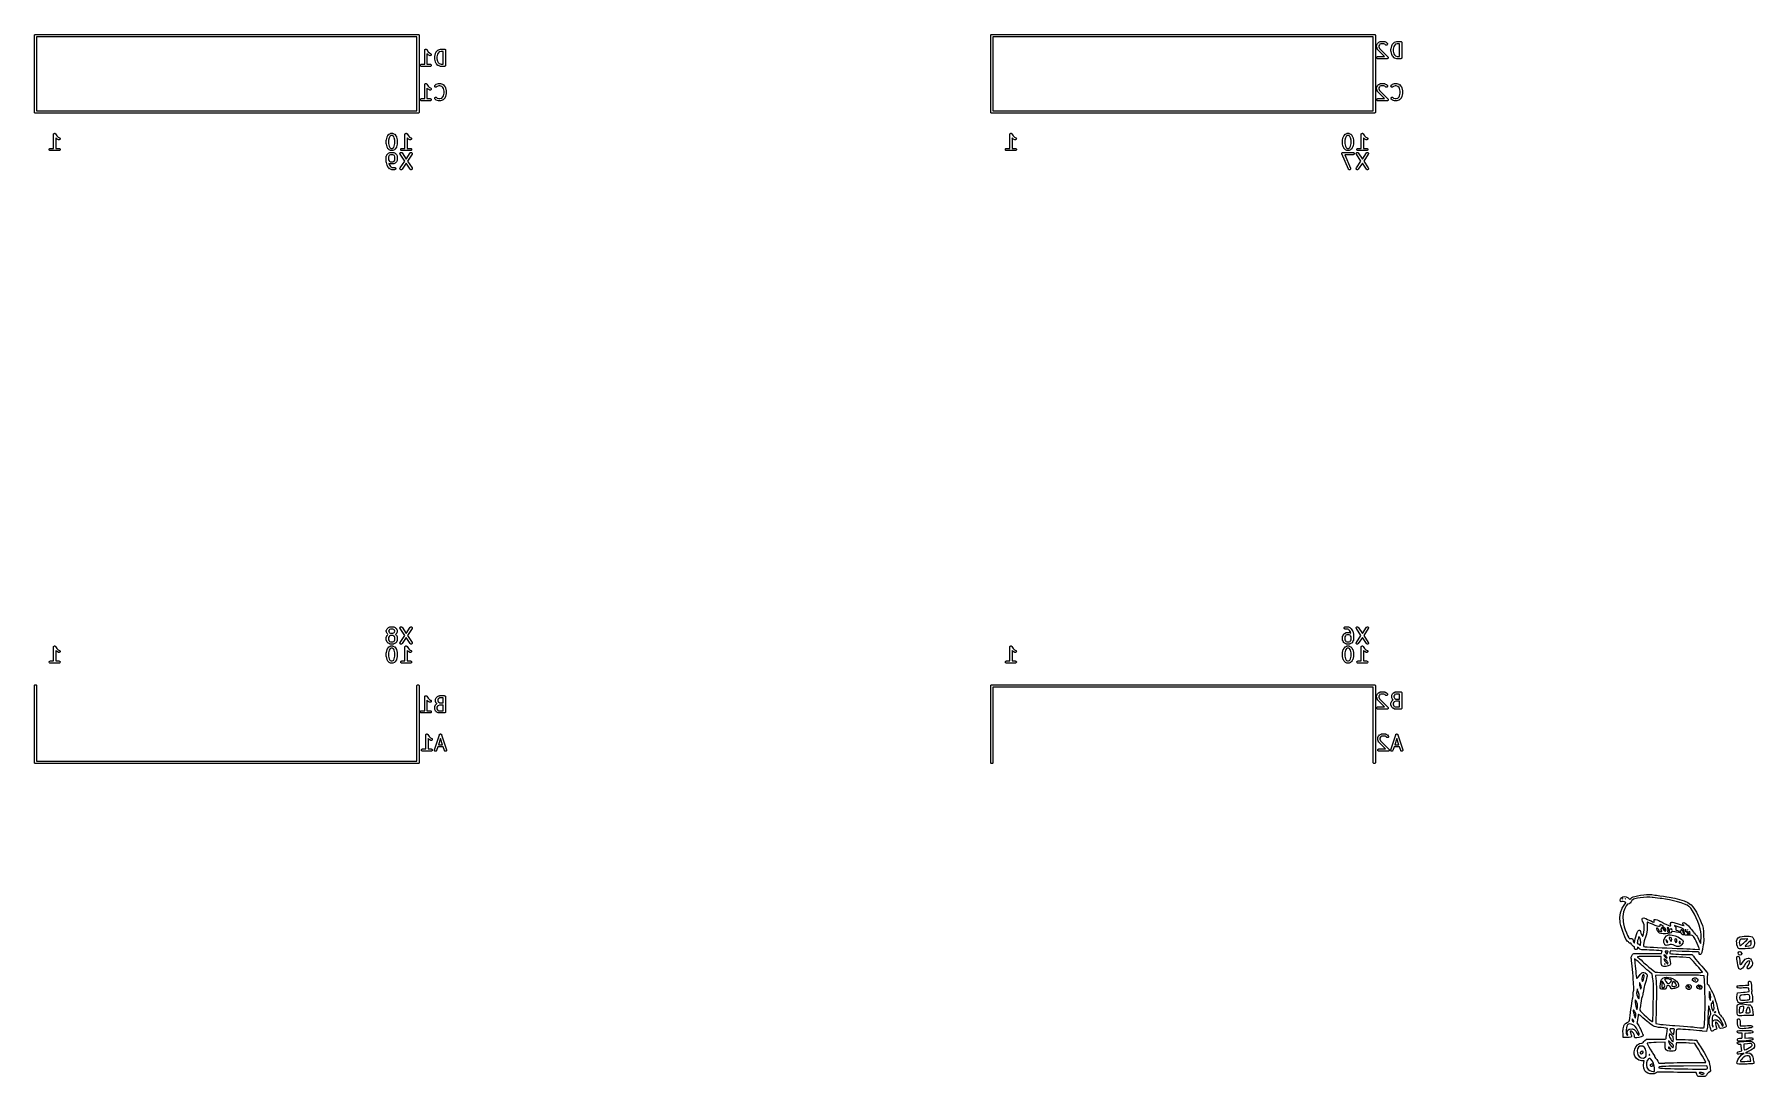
# Model space of a CAD drawing. Extents: x 39 to 154, y -159 to -90.
import ezdxf

# ---------------------------------------------------------------- set-up
doc = ezdxf.new("R2010")
doc.units = 0
doc.header["$MEASUREMENT"] = 0
doc.layers.add('BLACK', color=7, linetype='CONTINUOUS')

msp = doc.modelspace()

# ---------------------------------------------------------------- linework, layer by layer
at = {"layer": 'BLACK', "linetype": 'CONTINUOUS'}
for p, q in [((39.295, -90.1568), (39.2973, -90.1505)), ((39.295, -90.1634), (39.295, -90.1568)), ((39.295, -95.2368), (39.295, -90.1634)), ((39.295, -90.1634), (39.295, -90.1634)), ((39.2973, -90.1505), (39.2984, -90.144)), ((39.2984, -90.144), (39.3018, -90.1382)), ((39.3018, -90.1382), (39.304, -90.1319)), ((39.304, -90.1319), (39.3083, -90.1268)), ((39.3083, -90.1268), (39.3117, -90.121)), ((39.3117, -90.121), (39.3168, -90.1168)), ((39.3168, -90.1168), (39.321, -90.1117)), ((39.321, -90.1117), (39.3268, -90.1083)), ((39.3268, -90.1083), (39.3319, -90.104)), ((39.3319, -90.104), (39.3382, -90.1018)), ((39.3382, -90.1018), (39.344, -90.0984)), ((39.344, -90.0984), (39.3505, -90.0973)), ((39.3505, -90.0973), (39.3568, -90.095)), ((39.3568, -90.095), (39.3634, -90.095)), ((39.3634, -90.095), (39.3634, -90.095)), ((39.3634, -90.095), (64.7766, -90.095)), ((64.7766, -90.095), (64.7832, -90.095)), ((64.7766, -90.095), (64.7766, -90.095)), ((64.7832, -90.095), (64.7895, -90.0973)), ((64.7895, -90.0973), (64.796, -90.0984)), ((64.796, -90.0984), (64.8018, -90.1018)), ((64.8018, -90.1018), (64.8081, -90.104)), ((64.8081, -90.104), (64.8132, -90.1083)), ((64.8132, -90.1083), (64.819, -90.1117)), ((64.819, -90.1117), (64.8232, -90.1168)), ((64.8232, -90.1168), (64.8283, -90.121)), ((64.8283, -90.121), (64.8317, -90.1268)), ((64.8317, -90.1268), (64.836, -90.1319)), ((64.836, -90.1319), (64.8382, -90.1382)), ((64.8382, -90.1382), (64.8416, -90.144)), ((64.8416, -90.144), (64.8427, -90.1505)), ((64.8427, -90.1505), (64.845, -90.1568)), ((64.845, -90.1568), (64.845, -90.1634)), ((64.845, -90.1634), (64.845, -90.1634)), ((64.845, -90.1634), (64.845, -95.2566)), ((102.795, -90.1568), (102.797, -90.1505)), ((102.795, -90.1634), (102.795, -90.1568)), ((102.795, -95.2368), (102.795, -90.1634)), ((102.795, -90.1634), (102.795, -90.1634)), ((102.797, -90.1505), (102.798, -90.144)), ((102.798, -90.144), (102.802, -90.1382)), ((102.802, -90.1382), (102.804, -90.1319)), ((102.804, -90.1319), (102.808, -90.1268)), ((102.808, -90.1268), (102.812, -90.121)), ((102.812, -90.121), (102.817, -90.1168)), ((102.817, -90.1168), (102.821, -90.1117)), ((102.821, -90.1117), (102.827, -90.1083)), ((102.827, -90.1083), (102.832, -90.104)), ((102.832, -90.104), (102.838, -90.1018)), ((102.838, -90.1018), (102.844, -90.0984)), ((102.844, -90.0984), (102.851, -90.0973)), ((102.851, -90.0973), (102.857, -90.095)), ((102.857, -90.095), (102.863, -90.095)), ((102.863, -90.095), (102.863, -90.095)), ((102.863, -90.095), (128.277, -90.095)), ((128.277, -90.095), (128.283, -90.095)), ((128.277, -90.095), (128.277, -90.095)), ((128.283, -90.095), (128.289, -90.0973)), ((128.289, -90.0973), (128.296, -90.0984)), ((128.296, -90.0984), (128.302, -90.1018)), ((128.302, -90.1018), (128.308, -90.104)), ((128.308, -90.104), (128.313, -90.1083)), ((128.313, -90.1083), (128.319, -90.1117)), ((128.319, -90.1117), (128.323, -90.1168)), ((128.323, -90.1168), (128.328, -90.121)), ((128.328, -90.121), (128.332, -90.1268)), ((128.332, -90.1268), (128.336, -90.1319)), ((128.336, -90.1319), (128.338, -90.1382)), ((128.338, -90.1382), (128.342, -90.144)), ((128.342, -90.144), (128.343, -90.1505)), ((128.343, -90.1505), (128.345, -90.1568)), ((128.345, -90.1568), (128.345, -90.1634)), ((128.345, -90.1634), (128.345, -90.1634)), ((128.345, -90.1634), (128.345, -95.2566)), ((39.445, -90.245), (39.445, -95.175)), ((64.695, -90.245), (39.445, -90.245)), ((64.695, -95.175), (64.695, -90.245)), ((65.211, -91.1464), (65.2117, -91.1423)), ((65.211, -92.0714), (65.211, -91.1464)), ((65.2115, -91.1381), (65.214, -91.1295)), ((65.2117, -91.1423), (65.2115, -91.1381)), ((65.214, -91.1295), (65.2155, -91.1207)), ((65.2155, -91.1207), (65.2176, -91.1171)), ((65.2176, -91.1171), (65.2188, -91.1131)), ((65.2188, -91.1131), (65.2241, -91.1059)), ((65.2241, -91.1059), (65.2285, -91.0982)), ((65.2285, -91.0982), (65.2317, -91.0955)), ((65.2317, -91.0955), (65.2342, -91.0921)), ((65.2342, -91.0921), (65.2416, -91.0872)), ((65.2416, -91.0872), (65.2485, -91.0814)), ((65.2485, -91.0814), (65.2524, -91.08)), ((65.2524, -91.08), (65.2559, -91.0777)), ((65.2559, -91.0777), (65.2646, -91.0756)), ((65.2646, -91.0756), (65.273, -91.0725)), ((65.273, -91.0725), (65.2771, -91.0725)), ((65.2771, -91.0725), (65.2812, -91.0715)), ((65.2812, -91.0715), (65.2901, -91.0725)), ((65.2901, -91.0725), (65.299, -91.0725)), ((65.299, -91.0725), (65.3029, -91.0739)), ((65.3029, -91.0739), (65.3071, -91.0744)), ((65.3071, -91.0744), (65.3151, -91.0784)), ((65.3151, -91.0784), (65.3235, -91.0814)), ((65.3235, -91.0814), (65.3267, -91.0841)), ((65.3267, -91.0841), (65.3304, -91.0859)), ((65.3304, -91.0859), (65.3366, -91.0924)), ((65.3366, -91.0924), (65.3435, -91.0982)), ((65.3435, -91.0982), (65.3455, -91.1018)), ((65.3455, -91.1018), (65.3484, -91.1048)), ((65.3484, -91.1048), (65.4395, -91.2415)), ((65.4234, -91.4375), (65.361, -91.3751)), ((65.361, -91.3751), (65.361, -92.0714)), ((65.4395, -91.2415), (65.5209, -91.3228)), ((65.5209, -91.3228), (65.6053, -91.365)), ((65.6053, -91.365), (65.6262, -91.3805)), ((65.6262, -91.3805), (65.6405, -91.4023)), ((65.8799, -91.5568), (65.9275, -91.3663)), ((65.9275, -91.3663), (65.9309, -91.3588)), ((65.9309, -91.3588), (65.9332, -91.3509)), ((65.9332, -91.3509), (65.9808, -91.2557)), ((65.9808, -91.2557), (65.988, -91.246)), ((65.988, -91.246), (65.9949, -91.2362)), ((65.9949, -91.2362), (66.0901, -91.141)), ((66.1095, -91.3337), (66.071, -91.4107)), ((66.0901, -91.141), (66.0937, -91.1385)), ((66.0937, -91.1385), (66.0965, -91.1353)), ((66.0965, -91.1353), (66.1042, -91.1311)), ((66.1042, -91.1311), (66.1114, -91.126)), ((66.1837, -91.2596), (66.1095, -91.3337)), ((66.1114, -91.126), (66.1156, -91.1249)), ((66.1156, -91.1249), (66.1194, -91.1228)), ((66.1194, -91.1228), (66.2623, -91.0752)), ((66.2982, -91.2214), (66.1837, -91.2596)), ((66.2623, -91.0752), (66.2742, -91.0735)), ((66.2742, -91.0735), (66.286, -91.0714)), ((66.286, -91.0714), (66.5241, -91.0714)), ((66.4491, -91.2214), (66.2982, -91.2214)), ((66.4491, -92.0714), (66.4491, -91.2214)), ((66.5241, -91.0714), (66.5306, -91.0725)), ((66.5306, -91.0725), (66.5371, -91.0725)), ((66.5371, -91.0725), (66.5433, -91.0748)), ((66.5433, -91.0748), (66.5497, -91.0759)), ((66.5497, -91.0759), (66.5554, -91.0792)), ((66.5554, -91.0792), (66.5616, -91.0814)), ((66.5616, -91.0814), (66.5666, -91.0856)), ((66.5666, -91.0856), (66.5723, -91.0889)), ((66.5723, -91.0889), (66.5765, -91.094)), ((66.5765, -91.094), (66.5815, -91.0982)), ((66.5815, -91.0982), (66.5848, -91.1039)), ((66.5848, -91.1039), (66.589, -91.1089)), ((66.589, -91.1089), (66.5913, -91.115)), ((66.5913, -91.115), (66.5946, -91.1207)), ((66.5946, -91.1207), (66.5957, -91.1272)), ((66.5957, -91.1272), (66.598, -91.1334)), ((66.598, -91.1334), (66.598, -91.1399)), ((66.598, -91.1399), (66.5991, -91.1464)), ((66.5991, -91.1464), (66.5991, -92.1464)), ((102.945, -90.245), (102.945, -95.175)), ((128.195, -90.245), (102.945, -90.245)), ((128.195, -95.175), (128.195, -90.245)), ((128.425, -90.8289), (128.426, -90.8246)), ((128.425, -90.9241), (128.425, -90.8289)), ((128.427, -90.9359), (128.425, -90.9241)), ((128.426, -90.8203), (128.428, -90.8119)), ((128.426, -90.8246), (128.426, -90.8203)), ((128.429, -90.9478), (128.427, -90.9359)), ((128.428, -90.8119), (128.43, -90.8032)), ((128.477, -91.0907), (128.429, -90.9478)), ((128.43, -90.8032), (128.432, -90.7995)), ((128.432, -90.7995), (128.433, -90.7953)), ((128.433, -90.7953), (128.481, -90.7001)), ((128.479, -91.0945), (128.477, -91.0907)), ((128.48, -91.0986), (128.479, -91.0945)), ((128.485, -91.1058), (128.48, -91.0986)), ((128.481, -90.7001), (128.488, -90.6904)), ((128.489, -91.1136), (128.485, -91.1058)), ((128.488, -90.6904), (128.495, -90.6806)), ((128.492, -91.1164), (128.489, -91.1136)), ((128.495, -91.12), (128.492, -91.1164)), ((128.495, -90.6806), (128.542, -90.633)), ((128.938, -91.5634), (128.495, -91.12)), ((128.542, -90.633), (128.552, -90.6261)), ((128.552, -90.6261), (128.562, -90.6189)), ((128.562, -90.6189), (128.657, -90.5713)), ((128.61, -90.778), (128.575, -90.8466)), ((128.575, -90.8466), (128.575, -90.9119)), ((128.575, -90.9119), (128.613, -91.0264)), ((128.64, -90.7476), (128.61, -90.778)), ((128.613, -91.0264), (129.172, -91.5853)), ((128.708, -90.7134), (128.64, -90.7476)), ((128.657, -90.5713), (128.661, -90.5701)), ((128.661, -90.5701), (128.665, -90.5679)), ((128.665, -90.5679), (128.674, -90.5664)), ((128.674, -90.5664), (128.682, -90.5639)), ((128.682, -90.5639), (128.687, -90.5641)), ((128.687, -90.5641), (128.691, -90.5634)), ((128.691, -90.5634), (128.929, -90.5634)), ((128.911, -90.7134), (128.708, -90.7134)), ((128.98, -90.7476), (128.911, -90.7134)), ((128.929, -90.5634), (128.933, -90.5641)), ((128.933, -90.5641), (128.937, -90.5639)), ((128.937, -90.5639), (128.946, -90.5664)), ((128.946, -90.5664), (128.955, -90.5679)), ((128.955, -90.5679), (128.958, -90.5701)), ((128.958, -90.5701), (128.962, -90.5713)), ((128.962, -90.5713), (129.058, -90.6189)), ((129.019, -90.7867), (128.98, -90.7476)), ((129.04, -90.8016), (129.019, -90.7867)), ((129.065, -90.8083), (129.04, -90.8016)), ((129.058, -90.6189), (129.067, -90.6261)), ((129.091, -90.8061), (129.065, -90.8083)), ((129.067, -90.6261), (129.077, -90.633)), ((129.077, -90.633), (129.125, -90.6806)), ((129.115, -90.7951), (129.091, -90.8061)), ((129.133, -90.7766), (129.115, -90.7951)), ((129.125, -90.6806), (129.14, -90.7019)), ((129.144, -90.753), (129.133, -90.7766)), ((129.14, -90.7019), (129.146, -90.7271)), ((129.146, -90.7271), (129.144, -90.753)), ((129.378, -91.067), (129.379, -91.0579)), ((129.378, -91.2098), (129.378, -91.067)), ((129.379, -91.2188), (129.378, -91.2098)), ((129.379, -91.0579), (129.38, -91.0488)), ((129.38, -91.228), (129.379, -91.2188)), ((129.38, -91.0488), (129.428, -90.8583)), ((129.428, -91.4185), (129.38, -91.228)), ((129.428, -90.8583), (129.431, -90.8508)), ((129.431, -90.8508), (129.433, -90.8429)), ((129.433, -90.8429), (129.481, -90.7477)), ((129.481, -90.7477), (129.488, -90.738)), ((129.488, -90.738), (129.495, -90.7282)), ((129.495, -90.7282), (129.59, -90.633)), ((129.571, -90.9027), (129.528, -91.0762)), ((129.528, -91.0762), (129.528, -91.2006)), ((129.528, -91.2006), (129.571, -91.3741)), ((129.61, -90.8257), (129.571, -90.9027)), ((129.571, -91.3741), (129.61, -91.4511)), ((129.59, -90.633), (129.594, -90.6305)), ((129.594, -90.6305), (129.597, -90.6273)), ((129.597, -90.6273), (129.604, -90.6231)), ((129.604, -90.6231), (129.611, -90.618)), ((129.684, -90.7516), (129.61, -90.8257)), ((129.611, -90.618), (129.616, -90.6169)), ((129.616, -90.6169), (129.619, -90.6148)), ((129.619, -90.6148), (129.762, -90.5672)), ((129.798, -90.7134), (129.684, -90.7516)), ((129.762, -90.5672), (129.774, -90.5655)), ((129.774, -90.5655), (129.786, -90.5634)), ((129.786, -90.5634), (130.024, -90.5634)), ((129.949, -90.7134), (129.798, -90.7134)), ((129.949, -91.5634), (129.949, -90.7134)), ((130.024, -90.5634), (130.031, -90.5645)), ((130.031, -90.5645), (130.037, -90.5645)), ((130.037, -90.5645), (130.043, -90.5668)), ((130.043, -90.5668), (130.05, -90.5679)), ((130.05, -90.5679), (130.055, -90.5712)), ((130.055, -90.5712), (130.062, -90.5734)), ((130.062, -90.5734), (130.067, -90.5776)), ((130.067, -90.5776), (130.072, -90.5809)), ((130.072, -90.5809), (130.077, -90.586)), ((130.077, -90.586), (130.082, -90.5902)), ((130.082, -90.5902), (130.085, -90.5959)), ((130.085, -90.5959), (130.089, -90.6009)), ((130.089, -90.6009), (130.091, -90.607)), ((130.091, -90.607), (130.095, -90.6127)), ((130.095, -90.6127), (130.096, -90.6192)), ((130.096, -90.6192), (130.098, -90.6254)), ((130.098, -90.6254), (130.098, -90.6319)), ((130.098, -90.6319), (130.099, -90.6384)), ((130.099, -90.6384), (130.099, -91.6384)), ((64.9264, -92.1334), (64.9353, -92.1089)), ((64.9264, -92.1594), (64.9264, -92.1334)), ((64.9353, -92.1839), (64.9264, -92.1594)), ((64.9353, -92.1089), (64.9521, -92.0889)), ((64.9521, -92.2038), (64.9353, -92.1839)), ((64.9521, -92.0889), (64.9746, -92.0759)), ((64.9746, -92.2169), (64.9521, -92.2038)), ((64.9746, -92.0759), (65.0003, -92.0714)), ((65.0003, -92.2214), (64.9746, -92.2169)), ((65.0003, -92.0714), (65.211, -92.0714)), ((65.5717, -92.2214), (65.0003, -92.2214)), ((65.361, -92.0714), (65.5717, -92.0714)), ((65.4333, -91.4444), (65.4234, -91.4375)), ((65.4429, -91.4516), (65.4333, -91.4444)), ((65.5382, -91.4992), (65.4429, -91.4516)), ((65.5631, -91.5066), (65.5382, -91.4992)), ((65.5891, -91.505), (65.5631, -91.5066)), ((65.5717, -92.0714), (65.5974, -92.0759)), ((65.5974, -92.2169), (65.5717, -92.2214)), ((65.613, -91.4947), (65.5891, -91.505)), ((65.5974, -92.0759), (65.6199, -92.0889)), ((65.6199, -92.2038), (65.5974, -92.2169)), ((65.632, -91.4768), (65.613, -91.4947)), ((65.6199, -92.0889), (65.6367, -92.1089)), ((65.6367, -92.1839), (65.6199, -92.2038)), ((65.6436, -91.4535), (65.632, -91.4768)), ((65.6367, -92.1089), (65.6456, -92.1334)), ((65.6456, -92.1594), (65.6367, -92.1839)), ((65.6405, -91.4023), (65.6466, -91.4276)), ((65.6466, -91.4276), (65.6436, -91.4535)), ((65.6456, -92.1334), (65.6456, -92.1594)), ((65.8777, -91.575), (65.8793, -91.5659)), ((65.8777, -91.7178), (65.8777, -91.575)), ((65.8793, -91.7268), (65.8777, -91.7178)), ((65.8793, -91.5659), (65.8799, -91.5568)), ((65.8799, -91.736), (65.8793, -91.7268)), ((65.9275, -91.9265), (65.8799, -91.736)), ((65.9309, -91.934), (65.9275, -91.9265)), ((65.9332, -91.9418), (65.9309, -91.934)), ((65.9808, -92.0371), (65.9332, -91.9418)), ((65.988, -92.0467), (65.9808, -92.0371)), ((65.9949, -92.0566), (65.988, -92.0467)), ((66.0901, -92.1518), (65.9949, -92.0566)), ((66.071, -91.4107), (66.0277, -91.5842)), ((66.0277, -91.5842), (66.0277, -91.7086)), ((66.0277, -91.7086), (66.071, -91.8821)), ((66.071, -91.8821), (66.1095, -91.9591)), ((66.0937, -92.1543), (66.0901, -92.1518)), ((66.0965, -92.1575), (66.0937, -92.1543)), ((66.1042, -92.1617), (66.0965, -92.1575)), ((66.1114, -92.1667), (66.1042, -92.1617)), ((66.1095, -91.9591), (66.1837, -92.0332)), ((66.1156, -92.1679), (66.1114, -92.1667)), ((66.1194, -92.1699), (66.1156, -92.1679)), ((66.2623, -92.2175), (66.1194, -92.1699)), ((66.1837, -92.0332), (66.2982, -92.0714)), ((66.2742, -92.2193), (66.2623, -92.2175)), ((66.286, -92.2214), (66.2742, -92.2193)), ((66.5241, -92.2214), (66.286, -92.2214)), ((66.2982, -92.0714), (66.4491, -92.0714)), ((66.5306, -92.2202), (66.5241, -92.2214)), ((66.5371, -92.2202), (66.5306, -92.2202)), ((66.5433, -92.218), (66.5371, -92.2202)), ((66.5497, -92.2169), (66.5433, -92.218)), ((66.5554, -92.2136), (66.5497, -92.2169)), ((66.5616, -92.2113), (66.5554, -92.2136)), ((66.5666, -92.2071), (66.5616, -92.2113)), ((66.5723, -92.2038), (66.5666, -92.2071)), ((66.5765, -92.1988), (66.5723, -92.2038)), ((66.5815, -92.1946), (66.5765, -92.1988)), ((66.5848, -92.1889), (66.5815, -92.1946)), ((66.589, -92.1839), (66.5848, -92.1889)), ((66.5913, -92.1777), (66.589, -92.1839)), ((66.5946, -92.172), (66.5913, -92.1777)), ((66.5957, -92.1656), (66.5946, -92.172)), ((66.598, -92.1594), (66.5957, -92.1656)), ((66.5991, -92.1464), (66.598, -92.1528)), ((66.598, -92.1528), (66.598, -92.1594)), ((128.426, -91.6254), (128.435, -91.6009)), ((128.426, -91.6514), (128.426, -91.6254)), ((128.435, -91.6759), (128.426, -91.6514)), ((128.435, -91.6009), (128.452, -91.5809)), ((128.452, -91.6958), (128.435, -91.6759)), ((128.452, -91.5809), (128.475, -91.5679)), ((128.475, -91.7089), (128.452, -91.6958)), ((128.475, -91.5679), (128.5, -91.5634)), ((128.5, -91.7134), (128.475, -91.7089)), ((128.5, -91.5634), (128.938, -91.5634)), ((129.119, -91.7134), (128.5, -91.7134)), ((129.129, -91.7117), (129.119, -91.7134)), ((129.139, -91.7108), (129.129, -91.7117)), ((129.142, -91.7094), (129.139, -91.7108)), ((129.145, -91.7089), (129.142, -91.7094)), ((129.153, -91.704), (129.145, -91.7089)), ((129.162, -91.6998), (129.153, -91.704)), ((129.165, -91.6975), (129.162, -91.6998)), ((129.168, -91.6958), (129.165, -91.6975)), ((129.174, -91.6883), (129.168, -91.6958)), ((129.172, -91.5853), (129.178, -91.5934)), ((129.181, -91.6814), (129.174, -91.6883)), ((129.178, -91.5934), (129.184, -91.6009)), ((129.182, -91.6784), (129.181, -91.6814)), ((129.184, -91.6759), (129.182, -91.6784)), ((129.184, -91.6009), (129.185, -91.604)), ((129.188, -91.6667), (129.184, -91.6759)), ((129.185, -91.604), (129.187, -91.6067)), ((129.187, -91.6067), (129.19, -91.6161)), ((129.192, -91.6578), (129.188, -91.6667)), ((129.19, -91.6161), (129.193, -91.6254)), ((129.193, -91.6514), (129.192, -91.6545)), ((129.192, -91.6545), (129.192, -91.6578)), ((129.193, -91.6254), (129.193, -91.6287)), ((129.193, -91.6287), (129.194, -91.6318)), ((129.194, -91.6318), (129.193, -91.6416)), ((129.193, -91.6416), (129.193, -91.6514)), ((129.431, -91.426), (129.428, -91.4185)), ((129.433, -91.4338), (129.431, -91.426)), ((129.481, -91.5291), (129.433, -91.4338)), ((129.488, -91.5387), (129.481, -91.5291)), ((129.495, -91.5486), (129.488, -91.5387)), ((129.59, -91.6438), (129.495, -91.5486)), ((129.594, -91.6463), (129.59, -91.6438)), ((129.597, -91.6495), (129.594, -91.6463)), ((129.604, -91.6537), (129.597, -91.6495)), ((129.611, -91.6587), (129.604, -91.6537)), ((129.61, -91.4511), (129.684, -91.5252)), ((129.616, -91.6599), (129.611, -91.6587)), ((129.619, -91.6619), (129.616, -91.6599)), ((129.762, -91.7095), (129.619, -91.6619)), ((129.684, -91.5252), (129.798, -91.5634)), ((129.774, -91.7113), (129.762, -91.7095)), ((129.786, -91.7134), (129.774, -91.7113)), ((130.024, -91.7134), (129.786, -91.7134)), ((129.798, -91.5634), (129.949, -91.5634)), ((130.031, -91.7122), (130.024, -91.7134)), ((130.037, -91.7122), (130.031, -91.7122)), ((130.043, -91.71), (130.037, -91.7122)), ((130.05, -91.7089), (130.043, -91.71)), ((130.055, -91.7056), (130.05, -91.7089)), ((130.062, -91.7033), (130.055, -91.7056)), ((130.067, -91.6991), (130.062, -91.7033)), ((130.072, -91.6958), (130.067, -91.6991)), ((130.077, -91.6908), (130.072, -91.6958)), ((130.082, -91.6866), (130.077, -91.6908)), ((130.085, -91.6809), (130.082, -91.6866)), ((130.089, -91.6759), (130.085, -91.6809)), ((130.091, -91.6697), (130.089, -91.6759)), ((130.095, -91.664), (130.091, -91.6697)), ((130.096, -91.6576), (130.095, -91.664)), ((130.098, -91.6514), (130.096, -91.6576)), ((130.099, -91.6384), (130.098, -91.6448)), ((130.098, -91.6448), (130.098, -91.6514)), ((65.211, -93.4324), (65.2117, -93.4283)), ((65.211, -94.3574), (65.211, -93.4324)), ((65.2115, -93.4241), (65.214, -93.4155)), ((65.2117, -93.4283), (65.2115, -93.4241)), ((65.214, -93.4155), (65.2155, -93.4067)), ((65.2155, -93.4067), (65.2176, -93.4031)), ((65.2176, -93.4031), (65.2188, -93.3991)), ((65.2188, -93.3991), (65.2241, -93.3919)), ((65.2241, -93.3919), (65.2285, -93.3842)), ((65.2285, -93.3842), (65.2317, -93.3815)), ((65.2317, -93.3815), (65.2342, -93.3781)), ((65.2342, -93.3781), (65.2416, -93.3732)), ((65.2416, -93.3732), (65.2485, -93.3674)), ((65.2485, -93.3674), (65.2524, -93.366)), ((65.2524, -93.366), (65.2559, -93.3637)), ((65.2559, -93.3637), (65.2646, -93.3616)), ((65.2646, -93.3616), (65.273, -93.3585)), ((65.273, -93.3585), (65.2771, -93.3585)), ((65.2771, -93.3585), (65.2812, -93.3575)), ((65.2812, -93.3575), (65.2901, -93.3585)), ((65.2901, -93.3585), (65.299, -93.3585)), ((65.299, -93.3585), (65.3029, -93.3599)), ((65.3029, -93.3599), (65.3071, -93.3604)), ((65.3071, -93.3604), (65.3151, -93.3644)), ((65.3151, -93.3644), (65.3235, -93.3674)), ((65.3235, -93.3674), (65.3267, -93.3701)), ((65.3267, -93.3701), (65.3304, -93.3719)), ((65.3304, -93.3719), (65.3366, -93.3784)), ((65.3366, -93.3784), (65.3435, -93.3842)), ((65.3435, -93.3842), (65.3455, -93.3878)), ((65.3455, -93.3878), (65.3484, -93.3908)), ((65.3484, -93.3908), (65.4395, -93.5275)), ((65.4234, -93.7235), (65.361, -93.6611)), ((65.361, -93.6611), (65.361, -94.3574)), ((65.4395, -93.5275), (65.5209, -93.6088)), ((65.5209, -93.6088), (65.6053, -93.651)), ((65.6053, -93.651), (65.6262, -93.6665)), ((65.6262, -93.6665), (65.6405, -93.6883)), ((65.878, -93.5211), (65.8847, -93.4959)), ((65.8802, -93.547), (65.878, -93.5211)), ((65.8912, -93.5706), (65.8802, -93.547)), ((65.8847, -93.4959), (65.8996, -93.4746)), ((65.9096, -93.5891), (65.8912, -93.5706)), ((65.8996, -93.4746), (65.9473, -93.427)), ((65.9333, -93.6001), (65.9096, -93.5891)), ((65.9592, -93.6023), (65.9333, -93.6001)), ((65.9473, -93.427), (65.9508, -93.4245)), ((65.9508, -93.4245), (65.9537, -93.4213)), ((65.9537, -93.4213), (65.9614, -93.4171)), ((65.9844, -93.5956), (65.9592, -93.6023)), ((65.9614, -93.4171), (65.9686, -93.412)), ((65.9686, -93.412), (65.9728, -93.4109)), ((65.9728, -93.4109), (65.9766, -93.4088)), ((65.9766, -93.4088), (66.1194, -93.3612)), ((66.0057, -93.5807), (65.9844, -93.5956)), ((66.0408, -93.5456), (66.0057, -93.5807)), ((66.1553, -93.5074), (66.0408, -93.5456)), ((66.1194, -93.3612), (66.1313, -93.3595)), ((66.1313, -93.3595), (66.1431, -93.3574)), ((66.1431, -93.3574), (66.2384, -93.3574)), ((66.2262, -93.5074), (66.1553, -93.5074)), ((66.3407, -93.5456), (66.2262, -93.5074)), ((66.2384, -93.3574), (66.2502, -93.3595)), ((66.2502, -93.3595), (66.2621, -93.3612)), ((66.2621, -93.3612), (66.405, -93.4088)), ((66.4148, -93.6197), (66.3407, -93.5456)), ((66.405, -93.4088), (66.4088, -93.4109)), ((66.4088, -93.4109), (66.4129, -93.412)), ((66.4129, -93.412), (66.4201, -93.4171)), ((66.4533, -93.6967), (66.4148, -93.6197)), ((66.4201, -93.4171), (66.4279, -93.4213)), ((66.4279, -93.4213), (66.4307, -93.4245)), ((66.4307, -93.4245), (66.4343, -93.427)), ((66.4343, -93.427), (66.5295, -93.5222)), ((66.5295, -93.5222), (66.5364, -93.532)), ((66.5364, -93.532), (66.5436, -93.5417)), ((66.5436, -93.5417), (66.5912, -93.6369)), ((66.5912, -93.6369), (66.5935, -93.6448)), ((66.5935, -93.6448), (66.5969, -93.6523)), ((66.5969, -93.6523), (66.6445, -93.8428)), ((128.425, -93.6229), (128.426, -93.6186)), ((128.425, -93.7181), (128.425, -93.6229)), ((128.426, -93.6143), (128.428, -93.6059)), ((128.426, -93.6186), (128.426, -93.6143)), ((128.428, -93.6059), (128.43, -93.5972)), ((128.43, -93.5972), (128.432, -93.5935)), ((128.432, -93.5935), (128.433, -93.5893)), ((128.433, -93.5893), (128.481, -93.4941)), ((128.481, -93.4941), (128.488, -93.4844)), ((128.488, -93.4844), (128.495, -93.4746)), ((128.495, -93.4746), (128.542, -93.427)), ((128.542, -93.427), (128.552, -93.4201)), ((128.552, -93.4201), (128.562, -93.4129)), ((128.562, -93.4129), (128.657, -93.3653)), ((128.61, -93.572), (128.575, -93.6406)), ((128.575, -93.6406), (128.575, -93.7059)), ((128.64, -93.5416), (128.61, -93.572)), ((128.708, -93.5074), (128.64, -93.5416)), ((128.657, -93.3653), (128.661, -93.3641)), ((128.661, -93.3641), (128.665, -93.3619)), ((128.665, -93.3619), (128.674, -93.3604)), ((128.674, -93.3604), (128.682, -93.3579)), ((128.682, -93.3579), (128.687, -93.3581)), ((128.687, -93.3581), (128.691, -93.3574)), ((128.691, -93.3574), (128.929, -93.3574)), ((128.911, -93.5074), (128.708, -93.5074)), ((128.98, -93.5416), (128.911, -93.5074)), ((128.929, -93.3574), (128.933, -93.3581)), ((128.933, -93.3581), (128.937, -93.3579)), ((128.937, -93.3579), (128.946, -93.3604)), ((128.946, -93.3604), (128.955, -93.3619)), ((128.955, -93.3619), (128.958, -93.3641)), ((128.958, -93.3641), (128.962, -93.3653)), ((128.962, -93.3653), (129.058, -93.4129)), ((129.019, -93.5807), (128.98, -93.5416)), ((129.04, -93.5956), (129.019, -93.5807)), ((129.065, -93.6023), (129.04, -93.5956)), ((129.058, -93.4129), (129.067, -93.4201)), ((129.091, -93.6001), (129.065, -93.6023)), ((129.067, -93.4201), (129.077, -93.427)), ((129.077, -93.427), (129.125, -93.4746)), ((129.115, -93.5891), (129.091, -93.6001)), ((129.133, -93.5706), (129.115, -93.5891)), ((129.125, -93.4746), (129.14, -93.4959)), ((129.144, -93.547), (129.133, -93.5706)), ((129.14, -93.4959), (129.146, -93.5211)), ((129.146, -93.5211), (129.144, -93.547)), ((129.378, -93.5211), (129.385, -93.4959)), ((129.38, -93.547), (129.378, -93.5211)), ((129.391, -93.5706), (129.38, -93.547)), ((129.385, -93.4959), (129.4, -93.4746)), ((129.41, -93.5891), (129.391, -93.5706)), ((129.4, -93.4746), (129.447, -93.427)), ((129.433, -93.6001), (129.41, -93.5891)), ((129.459, -93.6023), (129.433, -93.6001)), ((129.447, -93.427), (129.451, -93.4245)), ((129.451, -93.4245), (129.454, -93.4213)), ((129.454, -93.4213), (129.461, -93.4171)), ((129.484, -93.5956), (129.459, -93.6023)), ((129.461, -93.4171), (129.469, -93.412)), ((129.469, -93.412), (129.473, -93.4109)), ((129.473, -93.4109), (129.477, -93.4088)), ((129.477, -93.4088), (129.619, -93.3612)), ((129.506, -93.5807), (129.484, -93.5956)), ((129.541, -93.5456), (129.506, -93.5807)), ((129.655, -93.5074), (129.541, -93.5456)), ((129.619, -93.3612), (129.631, -93.3595)), ((129.631, -93.3595), (129.643, -93.3574)), ((129.643, -93.3574), (129.738, -93.3574)), ((129.726, -93.5074), (129.655, -93.5074)), ((129.841, -93.5456), (129.726, -93.5074)), ((129.738, -93.3574), (129.75, -93.3595)), ((129.75, -93.3595), (129.762, -93.3612)), ((129.762, -93.3612), (129.905, -93.4088)), ((129.915, -93.6197), (129.841, -93.5456)), ((129.905, -93.4088), (129.909, -93.4109)), ((129.909, -93.4109), (129.913, -93.412)), ((129.913, -93.412), (129.92, -93.4171)), ((129.953, -93.6967), (129.915, -93.6197)), ((129.92, -93.4171), (129.928, -93.4213)), ((129.928, -93.4213), (129.931, -93.4245)), ((129.931, -93.4245), (129.934, -93.427)), ((129.934, -93.427), (130.03, -93.5222)), ((130.03, -93.5222), (130.036, -93.532)), ((130.036, -93.532), (130.044, -93.5417)), ((130.044, -93.5417), (130.091, -93.6369)), ((130.091, -93.6369), (130.094, -93.6448)), ((130.094, -93.6448), (130.097, -93.6523)), ((130.097, -93.6523), (130.144, -93.8428)), ((64.9264, -94.4194), (64.9353, -94.3949)), ((64.9264, -94.4454), (64.9264, -94.4194)), ((64.9353, -94.4699), (64.9264, -94.4454)), ((64.9353, -94.3949), (64.9521, -94.3749)), ((64.9521, -94.4898), (64.9353, -94.4699)), ((64.9521, -94.3749), (64.9746, -94.3619)), ((64.9746, -94.5029), (64.9521, -94.4898)), ((64.9746, -94.3619), (65.0003, -94.3574)), ((65.0003, -94.5074), (64.9746, -94.5029)), ((65.0003, -94.3574), (65.211, -94.3574)), ((65.5717, -94.5074), (65.0003, -94.5074)), ((65.361, -94.3574), (65.5717, -94.3574)), ((65.4333, -93.7304), (65.4234, -93.7235)), ((65.4429, -93.7376), (65.4333, -93.7304)), ((65.5382, -93.7852), (65.4429, -93.7376)), ((65.5631, -93.7926), (65.5382, -93.7852)), ((65.5891, -93.791), (65.5631, -93.7926)), ((65.5717, -94.3574), (65.5974, -94.3619)), ((65.5974, -94.5029), (65.5717, -94.5074)), ((65.613, -93.7807), (65.5891, -93.791)), ((65.5974, -94.3619), (65.6199, -94.3749)), ((65.6199, -94.4898), (65.5974, -94.5029)), ((65.632, -93.7628), (65.613, -93.7807)), ((65.6199, -94.3749), (65.6367, -94.3949)), ((65.6367, -94.4699), (65.6199, -94.4898)), ((65.6436, -93.7395), (65.632, -93.7628)), ((65.6367, -94.3949), (65.6456, -94.4194)), ((65.6456, -94.4454), (65.6367, -94.4699)), ((65.6405, -93.6883), (65.6466, -93.7136)), ((65.6466, -93.7136), (65.6436, -93.7395)), ((65.6456, -94.4194), (65.6456, -94.4454)), ((65.878, -94.3437), (65.8802, -94.3177)), ((65.8847, -94.3688), (65.878, -94.3437)), ((65.8802, -94.3177), (65.8912, -94.2941)), ((65.8996, -94.3902), (65.8847, -94.3688)), ((65.8912, -94.2941), (65.9096, -94.2757)), ((65.9473, -94.4378), (65.8996, -94.3902)), ((65.9096, -94.2757), (65.9333, -94.2647)), ((65.9333, -94.2647), (65.9592, -94.2624)), ((65.9508, -94.4403), (65.9473, -94.4378)), ((65.9537, -94.4435), (65.9508, -94.4403)), ((65.9614, -94.4477), (65.9537, -94.4435)), ((65.9592, -94.2624), (65.9844, -94.2692)), ((65.9686, -94.4527), (65.9614, -94.4477)), ((65.9728, -94.4539), (65.9686, -94.4527)), ((65.9766, -94.4559), (65.9728, -94.4539)), ((66.1194, -94.5035), (65.9766, -94.4559)), ((65.9844, -94.2692), (66.0057, -94.2841)), ((66.0057, -94.2841), (66.0408, -94.3192)), ((66.0408, -94.3192), (66.1553, -94.3574)), ((66.1313, -94.5053), (66.1194, -94.5035)), ((66.1431, -94.5074), (66.1313, -94.5053)), ((66.2384, -94.5074), (66.1431, -94.5074)), ((66.1553, -94.3574), (66.2262, -94.3574)), ((66.2262, -94.3574), (66.3407, -94.3192)), ((66.2502, -94.5053), (66.2384, -94.5074)), ((66.2621, -94.5035), (66.2502, -94.5053)), ((66.405, -94.4559), (66.2621, -94.5035)), ((66.3407, -94.3192), (66.4148, -94.2451)), ((66.4088, -94.4539), (66.405, -94.4559)), ((66.4129, -94.4527), (66.4088, -94.4539)), ((66.4201, -94.4477), (66.4129, -94.4527)), ((66.4148, -94.2451), (66.4533, -94.1681)), ((66.4279, -94.4435), (66.4201, -94.4477)), ((66.4307, -94.4403), (66.4279, -94.4435)), ((66.4343, -94.4378), (66.4307, -94.4403)), ((66.5295, -94.3426), (66.4343, -94.4378)), ((66.4967, -93.8702), (66.4533, -93.6967)), ((66.4533, -94.1681), (66.4967, -93.9946)), ((66.4967, -93.9946), (66.4967, -93.8702)), ((66.5364, -94.3327), (66.5295, -94.3426)), ((66.5436, -94.3231), (66.5364, -94.3327)), ((66.5912, -94.2278), (66.5436, -94.3231)), ((66.5935, -94.22), (66.5912, -94.2278)), ((66.5969, -94.2125), (66.5935, -94.22)), ((66.6445, -94.022), (66.5969, -94.2125)), ((66.6445, -93.8428), (66.6451, -93.8519)), ((66.6451, -94.0128), (66.6445, -94.022)), ((66.6451, -93.8519), (66.6467, -93.861)), ((66.6467, -94.0038), (66.6451, -94.0128)), ((66.6467, -93.861), (66.6467, -94.0038)), ((128.427, -93.7299), (128.425, -93.7181)), ((128.426, -94.4194), (128.435, -94.3949)), ((128.426, -94.4454), (128.426, -94.4194)), ((128.435, -94.4699), (128.426, -94.4454)), ((128.429, -93.7418), (128.427, -93.7299)), ((128.477, -93.8847), (128.429, -93.7418)), ((128.435, -94.3949), (128.452, -94.3749)), ((128.452, -94.4898), (128.435, -94.4699)), ((128.452, -94.3749), (128.475, -94.3619)), ((128.475, -94.5029), (128.452, -94.4898)), ((128.475, -94.3619), (128.5, -94.3574)), ((128.5, -94.5074), (128.475, -94.5029)), ((128.479, -93.8885), (128.477, -93.8847)), ((128.48, -93.8926), (128.479, -93.8885)), ((128.485, -93.8998), (128.48, -93.8926)), ((128.489, -93.9076), (128.485, -93.8998)), ((128.492, -93.9104), (128.489, -93.9076)), ((128.495, -93.914), (128.492, -93.9104)), ((128.938, -94.3574), (128.495, -93.914)), ((128.5, -94.3574), (128.938, -94.3574)), ((129.119, -94.5074), (128.5, -94.5074)), ((128.575, -93.7059), (128.613, -93.8204)), ((128.613, -93.8204), (129.172, -94.3793)), ((129.129, -94.5057), (129.119, -94.5074)), ((129.139, -94.5048), (129.129, -94.5057)), ((129.142, -94.5034), (129.139, -94.5048)), ((129.145, -94.5029), (129.142, -94.5034)), ((129.153, -94.498), (129.145, -94.5029)), ((129.162, -94.4938), (129.153, -94.498)), ((129.165, -94.4915), (129.162, -94.4938)), ((129.168, -94.4898), (129.165, -94.4915)), ((129.174, -94.4823), (129.168, -94.4898)), ((129.172, -94.3793), (129.178, -94.3874)), ((129.181, -94.4754), (129.174, -94.4823)), ((129.178, -94.3874), (129.184, -94.3949)), ((129.182, -94.4724), (129.181, -94.4754)), ((129.184, -94.4699), (129.182, -94.4724)), ((129.184, -94.3949), (129.185, -94.398)), ((129.188, -94.4607), (129.184, -94.4699)), ((129.185, -94.398), (129.187, -94.4007)), ((129.187, -94.4007), (129.19, -94.4101)), ((129.192, -94.4518), (129.188, -94.4607)), ((129.19, -94.4101), (129.193, -94.4194)), ((129.193, -94.4454), (129.192, -94.4485)), ((129.192, -94.4485), (129.192, -94.4518)), ((129.193, -94.4194), (129.193, -94.4227)), ((129.193, -94.4227), (129.194, -94.4258)), ((129.194, -94.4258), (129.193, -94.4356)), ((129.193, -94.4356), (129.193, -94.4454)), ((129.378, -94.3437), (129.38, -94.3177)), ((129.385, -94.3688), (129.378, -94.3437)), ((129.38, -94.3177), (129.391, -94.2941)), ((129.4, -94.3902), (129.385, -94.3688)), ((129.391, -94.2941), (129.41, -94.2757)), ((129.447, -94.4378), (129.4, -94.3902)), ((129.41, -94.2757), (129.433, -94.2647)), ((129.433, -94.2647), (129.459, -94.2624)), ((129.451, -94.4403), (129.447, -94.4378)), ((129.454, -94.4435), (129.451, -94.4403)), ((129.461, -94.4477), (129.454, -94.4435)), ((129.459, -94.2624), (129.484, -94.2692)), ((129.469, -94.4527), (129.461, -94.4477)), ((129.473, -94.4539), (129.469, -94.4527)), ((129.477, -94.4559), (129.473, -94.4539)), ((129.619, -94.5035), (129.477, -94.4559)), ((129.484, -94.2692), (129.506, -94.2841)), ((129.506, -94.2841), (129.541, -94.3192)), ((129.541, -94.3192), (129.655, -94.3574)), ((129.631, -94.5053), (129.619, -94.5035)), ((129.643, -94.5074), (129.631, -94.5053)), ((129.738, -94.5074), (129.643, -94.5074)), ((129.655, -94.3574), (129.726, -94.3574)), ((129.726, -94.3574), (129.841, -94.3192)), ((129.75, -94.5053), (129.738, -94.5074)), ((129.762, -94.5035), (129.75, -94.5053)), ((129.905, -94.4559), (129.762, -94.5035)), ((129.841, -94.3192), (129.915, -94.2451)), ((129.909, -94.4539), (129.905, -94.4559)), ((129.913, -94.4527), (129.909, -94.4539)), ((129.92, -94.4477), (129.913, -94.4527)), ((129.915, -94.2451), (129.953, -94.1681)), ((129.928, -94.4435), (129.92, -94.4477)), ((129.931, -94.4403), (129.928, -94.4435)), ((129.934, -94.4378), (129.931, -94.4403)), ((130.03, -94.3426), (129.934, -94.4378)), ((129.997, -93.8702), (129.953, -93.6967)), ((129.953, -94.1681), (129.997, -93.9946)), ((129.997, -93.9946), (129.997, -93.8702)), ((130.036, -94.3327), (130.03, -94.3426)), ((130.044, -94.3231), (130.036, -94.3327)), ((130.091, -94.2278), (130.044, -94.3231)), ((130.094, -94.22), (130.091, -94.2278)), ((130.097, -94.2125), (130.094, -94.22)), ((130.144, -94.022), (130.097, -94.2125)), ((130.144, -93.8428), (130.145, -93.8519)), ((130.145, -94.0128), (130.144, -94.022)), ((130.145, -93.8519), (130.147, -93.861)), ((130.147, -94.0038), (130.145, -94.0128)), ((130.147, -93.861), (130.147, -94.0038)), ((39.295, -95.2632), (39.295, -95.2368)), ((39.2973, -95.2695), (39.295, -95.2632)), ((39.2984, -95.276), (39.2973, -95.2695)), ((39.3018, -95.2818), (39.2984, -95.276)), ((39.304, -95.2881), (39.3018, -95.2818)), ((39.3083, -95.2932), (39.304, -95.2881)), ((39.3117, -95.299), (39.3083, -95.2932)), ((39.3168, -95.3032), (39.3117, -95.299)), ((39.321, -95.3083), (39.3168, -95.3032)), ((39.3268, -95.3117), (39.321, -95.3083)), ((39.3319, -95.316), (39.3268, -95.3117)), ((39.3382, -95.3182), (39.3319, -95.316)), ((39.344, -95.3216), (39.3382, -95.3182)), ((39.3505, -95.3227), (39.344, -95.3216)), ((39.3568, -95.325), (39.3505, -95.3227)), ((39.3634, -95.325), (39.3568, -95.325)), ((64.7766, -95.325), (39.3634, -95.325)), ((39.3634, -95.325), (39.3634, -95.325)), ((39.445, -95.175), (64.695, -95.175)), ((64.7832, -95.325), (64.7766, -95.325)), ((64.7766, -95.325), (64.7766, -95.325)), ((64.7895, -95.3227), (64.7832, -95.325)), ((64.796, -95.3216), (64.7895, -95.3227)), ((64.8018, -95.3182), (64.796, -95.3216)), ((64.8081, -95.316), (64.8018, -95.3182)), ((64.8132, -95.3117), (64.8081, -95.316)), ((64.819, -95.3083), (64.8132, -95.3117)), ((64.8232, -95.3032), (64.819, -95.3083)), ((64.8283, -95.299), (64.8232, -95.3032)), ((64.8317, -95.2932), (64.8283, -95.299)), ((64.836, -95.2881), (64.8317, -95.2932)), ((64.8382, -95.2818), (64.836, -95.2881)), ((64.8416, -95.276), (64.8382, -95.2818)), ((64.8427, -95.2695), (64.8416, -95.276)), ((64.845, -95.2632), (64.8427, -95.2695)), ((64.845, -95.2566), (64.845, -95.2566)), ((64.845, -95.2566), (64.845, -95.2632)), ((102.795, -95.2632), (102.795, -95.2368)), ((102.797, -95.2695), (102.795, -95.2632)), ((102.798, -95.276), (102.797, -95.2695)), ((102.802, -95.2818), (102.798, -95.276)), ((102.804, -95.2881), (102.802, -95.2818)), ((102.808, -95.2932), (102.804, -95.2881)), ((102.812, -95.299), (102.808, -95.2932)), ((102.817, -95.3032), (102.812, -95.299)), ((102.821, -95.3083), (102.817, -95.3032)), ((102.827, -95.3117), (102.821, -95.3083)), ((102.832, -95.316), (102.827, -95.3117)), ((102.838, -95.3182), (102.832, -95.316)), ((102.844, -95.3216), (102.838, -95.3182)), ((102.851, -95.3227), (102.844, -95.3216)), ((102.857, -95.325), (102.851, -95.3227)), ((102.863, -95.325), (102.857, -95.325)), ((128.277, -95.325), (102.863, -95.325)), ((102.863, -95.325), (102.863, -95.325)), ((102.945, -95.175), (128.195, -95.175)), ((128.283, -95.325), (128.277, -95.325)), ((128.277, -95.325), (128.277, -95.325)), ((128.289, -95.3227), (128.283, -95.325)), ((128.296, -95.3216), (128.289, -95.3227)), ((128.302, -95.3182), (128.296, -95.3216)), ((128.308, -95.316), (128.302, -95.3182)), ((128.313, -95.3117), (128.308, -95.316)), ((128.319, -95.3083), (128.313, -95.3117)), ((128.323, -95.3032), (128.319, -95.3083)), ((128.328, -95.299), (128.323, -95.3032)), ((128.332, -95.2932), (128.328, -95.299)), ((128.336, -95.2881), (128.332, -95.2932)), ((128.338, -95.2818), (128.336, -95.2881)), ((128.342, -95.276), (128.338, -95.2818)), ((128.343, -95.2695), (128.342, -95.276)), ((128.345, -95.2632), (128.343, -95.2695)), ((128.345, -95.2566), (128.345, -95.2566)), ((128.345, -95.2566), (128.345, -95.2632)), ((40.565, -96.7344), (40.5657, -96.7303)), ((40.565, -97.6594), (40.565, -96.7344)), ((40.5655, -96.7261), (40.568, -96.7175)), ((40.5657, -96.7303), (40.5655, -96.7261)), ((40.568, -96.7175), (40.5695, -96.7087)), ((40.5695, -96.7087), (40.5716, -96.7051)), ((40.5716, -96.7051), (40.5728, -96.7011)), ((40.5728, -96.7011), (40.5781, -96.6939)), ((40.5781, -96.6939), (40.5825, -96.6862)), ((40.5825, -96.6862), (40.5857, -96.6835)), ((40.5857, -96.6835), (40.5882, -96.6801)), ((40.5882, -96.6801), (40.5956, -96.6752)), ((40.5956, -96.6752), (40.6025, -96.6694)), ((40.6025, -96.6694), (40.6064, -96.668)), ((40.6064, -96.668), (40.6099, -96.6657)), ((40.6099, -96.6657), (40.6186, -96.6636)), ((40.6186, -96.6636), (40.627, -96.6605)), ((40.627, -96.6605), (40.6311, -96.6605)), ((40.6311, -96.6605), (40.6352, -96.6595)), ((40.6352, -96.6595), (40.6441, -96.6605)), ((40.6441, -96.6605), (40.653, -96.6605)), ((40.653, -96.6605), (40.6569, -96.6619)), ((40.6569, -96.6619), (40.6611, -96.6624)), ((40.6611, -96.6624), (40.6691, -96.6664)), ((40.6691, -96.6664), (40.6775, -96.6694)), ((40.6775, -96.6694), (40.6807, -96.6721)), ((40.6807, -96.6721), (40.6844, -96.6739)), ((40.6844, -96.6739), (40.6906, -96.6804)), ((40.6906, -96.6804), (40.6975, -96.6862)), ((40.6975, -96.6862), (40.6995, -96.6898)), ((40.6995, -96.6898), (40.7024, -96.6928)), ((40.7024, -96.6928), (40.7935, -96.8295)), ((40.7774, -97.0255), (40.715, -96.9631)), ((40.715, -96.9631), (40.715, -97.6594)), ((40.7873, -97.0324), (40.7774, -97.0255)), ((40.7969, -97.0396), (40.7873, -97.0324)), ((40.7935, -96.8295), (40.8749, -96.9108)), ((40.8922, -97.0872), (40.7969, -97.0396)), ((40.8749, -96.9108), (40.9593, -96.953)), ((40.9171, -97.0946), (40.8922, -97.0872)), ((40.9431, -97.093), (40.9171, -97.0946)), ((40.967, -97.0827), (40.9431, -97.093)), ((40.9593, -96.953), (40.9802, -96.9685)), ((40.986, -97.0648), (40.967, -97.0827)), ((40.9802, -96.9685), (40.9945, -96.9903)), ((40.9976, -97.0415), (40.986, -97.0648)), ((40.9945, -96.9903), (41.0006, -97.0156)), ((41.0006, -97.0156), (40.9976, -97.0415)), ((62.6653, -97.0971), (62.713, -96.9067)), ((62.713, -96.9067), (62.7163, -96.8992)), ((62.7163, -96.8992), (62.7186, -96.8913)), ((62.7186, -96.8913), (62.7663, -96.7961)), ((62.7663, -96.7961), (62.7734, -96.7864)), ((62.7734, -96.7864), (62.7803, -96.7766)), ((62.7803, -96.7766), (62.8279, -96.729)), ((62.8565, -96.951), (62.8131, -97.1246)), ((62.8279, -96.729), (62.8377, -96.7221)), ((62.8377, -96.7221), (62.8474, -96.7149)), ((62.8474, -96.7149), (62.9426, -96.6673)), ((62.895, -96.874), (62.8565, -96.951)), ((62.9254, -96.8436), (62.895, -96.874)), ((62.9939, -96.8094), (62.9254, -96.8436)), ((62.9426, -96.6673), (62.9468, -96.6661)), ((62.9468, -96.6661), (62.9505, -96.6639)), ((62.9505, -96.6639), (62.9592, -96.6624)), ((62.9592, -96.6624), (62.9676, -96.6599)), ((62.9676, -96.6599), (62.9719, -96.6601)), ((62.9719, -96.6601), (62.9762, -96.6594)), ((62.9762, -96.6594), (63.0714, -96.6594)), ((63.0537, -96.8094), (62.9939, -96.8094)), ((63.1222, -96.8436), (63.0537, -96.8094)), ((63.0714, -96.6594), (63.0757, -96.6601)), ((63.0757, -96.6601), (63.08, -96.6599)), ((63.08, -96.6599), (63.0884, -96.6624)), ((63.0884, -96.6624), (63.0971, -96.6639)), ((63.0971, -96.6639), (63.1008, -96.6661)), ((63.1008, -96.6661), (63.105, -96.6673)), ((63.105, -96.6673), (63.2002, -96.7149)), ((63.1526, -96.874), (63.1222, -96.8436)), ((63.1911, -96.951), (63.1526, -96.874)), ((63.2345, -97.1246), (63.1911, -96.951)), ((63.2002, -96.7149), (63.2099, -96.7221)), ((63.2099, -96.7221), (63.2197, -96.729)), ((63.2197, -96.729), (63.2673, -96.7766)), ((63.2673, -96.7766), (63.2742, -96.7864)), ((63.2742, -96.7864), (63.2814, -96.7961)), ((63.2814, -96.7961), (63.329, -96.8913)), ((63.329, -96.8913), (63.3313, -96.8992)), ((63.3313, -96.8992), (63.3347, -96.9067)), ((63.3347, -96.9067), (63.3823, -97.0971)), ((63.9012, -96.7344), (63.9019, -96.7303)), ((63.9012, -97.6594), (63.9012, -96.7344)), ((63.9016, -96.7261), (63.9042, -96.7175)), ((63.9019, -96.7303), (63.9016, -96.7261)), ((63.9042, -96.7175), (63.9057, -96.7087)), ((63.9057, -96.7087), (63.9078, -96.7051)), ((63.9078, -96.7051), (63.909, -96.7011)), ((63.909, -96.7011), (63.9143, -96.6939)), ((63.9143, -96.6939), (63.9187, -96.6862)), ((63.9187, -96.6862), (63.9219, -96.6835)), ((63.9219, -96.6835), (63.9244, -96.6801)), ((63.9244, -96.6801), (63.9318, -96.6752)), ((63.9318, -96.6752), (63.9387, -96.6694)), ((63.9387, -96.6694), (63.9426, -96.668)), ((63.9426, -96.668), (63.9461, -96.6657)), ((63.9461, -96.6657), (63.9548, -96.6636)), ((63.9548, -96.6636), (63.9632, -96.6605)), ((63.9632, -96.6605), (63.9673, -96.6605)), ((63.9673, -96.6605), (63.9714, -96.6595)), ((63.9714, -96.6595), (63.9803, -96.6605)), ((63.9803, -96.6605), (63.9892, -96.6605)), ((63.9892, -96.6605), (63.9931, -96.6619)), ((63.9931, -96.6619), (63.9973, -96.6624)), ((63.9973, -96.6624), (64.0053, -96.6664)), ((64.0053, -96.6664), (64.0137, -96.6694)), ((64.0137, -96.6694), (64.0169, -96.6721)), ((64.0169, -96.6721), (64.0206, -96.6739)), ((64.0206, -96.6739), (64.0268, -96.6804)), ((64.0268, -96.6804), (64.0336, -96.6862)), ((64.0336, -96.6862), (64.0357, -96.6898)), ((64.0357, -96.6898), (64.0386, -96.6928)), ((64.0386, -96.6928), (64.1297, -96.8295)), ((64.1136, -97.0255), (64.0512, -96.9631)), ((64.0512, -96.9631), (64.0512, -97.6594)), ((64.1235, -97.0324), (64.1136, -97.0255)), ((64.1331, -97.0396), (64.1235, -97.0324)), ((64.1297, -96.8295), (64.2111, -96.9108)), ((64.2284, -97.0872), (64.1331, -97.0396)), ((64.2111, -96.9108), (64.2954, -96.953)), ((64.2533, -97.0946), (64.2284, -97.0872)), ((64.2793, -97.093), (64.2533, -97.0946)), ((64.3032, -97.0827), (64.2793, -97.093)), ((64.2954, -96.953), (64.3164, -96.9685)), ((64.3221, -97.0648), (64.3032, -97.0827)), ((64.3164, -96.9685), (64.3307, -96.9903)), ((64.3338, -97.0415), (64.3221, -97.0648)), ((64.3307, -96.9903), (64.3368, -97.0156)), ((64.3368, -97.0156), (64.3338, -97.0415)), ((104.065, -96.7261), (104.068, -96.7175)), ((104.066, -96.7303), (104.065, -96.7261)), ((104.065, -96.7344), (104.066, -96.7303)), ((104.065, -97.6594), (104.065, -96.7344)), ((104.068, -96.7175), (104.07, -96.7087)), ((104.07, -96.7087), (104.072, -96.7051)), ((104.072, -96.7051), (104.073, -96.7011)), ((104.073, -96.7011), (104.078, -96.6939)), ((104.078, -96.6939), (104.083, -96.6862)), ((104.083, -96.6862), (104.086, -96.6835)), ((104.086, -96.6835), (104.088, -96.6801)), ((104.088, -96.6801), (104.096, -96.6752)), ((104.096, -96.6752), (104.102, -96.6694)), ((104.102, -96.6694), (104.106, -96.668)), ((104.106, -96.668), (104.11, -96.6657)), ((104.11, -96.6657), (104.119, -96.6636)), ((104.119, -96.6636), (104.127, -96.6605)), ((104.127, -96.6605), (104.131, -96.6605)), ((104.131, -96.6605), (104.135, -96.6595)), ((104.135, -96.6595), (104.144, -96.6605)), ((104.144, -96.6605), (104.153, -96.6605)), ((104.153, -96.6605), (104.157, -96.6619)), ((104.157, -96.6619), (104.161, -96.6624)), ((104.161, -96.6624), (104.169, -96.6664)), ((104.169, -96.6664), (104.177, -96.6694)), ((104.177, -96.6694), (104.181, -96.6721)), ((104.181, -96.6721), (104.184, -96.6739)), ((104.184, -96.6739), (104.191, -96.6804)), ((104.191, -96.6804), (104.197, -96.6862)), ((104.197, -96.6862), (104.2, -96.6898)), ((104.2, -96.6898), (104.202, -96.6928)), ((104.202, -96.6928), (104.294, -96.8295)), ((104.277, -97.0255), (104.215, -96.9631)), ((104.215, -96.9631), (104.215, -97.6594)), ((104.287, -97.0324), (104.277, -97.0255)), ((104.297, -97.0396), (104.287, -97.0324)), ((104.294, -96.8295), (104.375, -96.9108)), ((104.392, -97.0872), (104.297, -97.0396)), ((104.375, -96.9108), (104.459, -96.953)), ((104.417, -97.0946), (104.392, -97.0872)), ((104.443, -97.093), (104.417, -97.0946)), ((104.467, -97.0827), (104.443, -97.093)), ((104.459, -96.953), (104.48, -96.9685)), ((104.486, -97.0648), (104.467, -97.0827)), ((104.48, -96.9685), (104.495, -96.9903)), ((104.498, -97.0415), (104.486, -97.0648)), ((104.495, -96.9903), (104.501, -97.0156)), ((104.501, -97.0156), (104.498, -97.0415)), ((126.165, -97.0971), (126.213, -96.9067)), ((126.213, -96.9067), (126.216, -96.8992)), ((126.216, -96.8992), (126.219, -96.8913)), ((126.219, -96.8913), (126.266, -96.7961)), ((126.266, -96.7961), (126.273, -96.7864)), ((126.273, -96.7864), (126.28, -96.7766)), ((126.28, -96.7766), (126.328, -96.729)), ((126.356, -96.951), (126.313, -97.1246)), ((126.328, -96.729), (126.338, -96.7221)), ((126.338, -96.7221), (126.347, -96.7149)), ((126.347, -96.7149), (126.443, -96.6673)), ((126.395, -96.874), (126.356, -96.951)), ((126.425, -96.8436), (126.395, -96.874)), ((126.494, -96.8094), (126.425, -96.8436)), ((126.443, -96.6673), (126.447, -96.6661)), ((126.447, -96.6661), (126.451, -96.6639)), ((126.451, -96.6639), (126.459, -96.6624)), ((126.459, -96.6624), (126.468, -96.6599)), ((126.468, -96.6599), (126.472, -96.6601)), ((126.472, -96.6601), (126.476, -96.6594)), ((126.476, -96.6594), (126.571, -96.6594)), ((126.554, -96.8094), (126.494, -96.8094)), ((126.622, -96.8436), (126.554, -96.8094)), ((126.571, -96.6594), (126.576, -96.6601)), ((126.576, -96.6601), (126.58, -96.6599)), ((126.58, -96.6599), (126.588, -96.6624)), ((126.588, -96.6624), (126.597, -96.6639)), ((126.597, -96.6639), (126.601, -96.6661)), ((126.601, -96.6661), (126.605, -96.6673)), ((126.605, -96.6673), (126.7, -96.7149)), ((126.653, -96.874), (126.622, -96.8436)), ((126.691, -96.951), (126.653, -96.874)), ((126.735, -97.1246), (126.691, -96.951)), ((126.7, -96.7149), (126.71, -96.7221)), ((126.71, -96.7221), (126.72, -96.729)), ((126.72, -96.729), (126.767, -96.7766)), ((126.767, -96.7766), (126.774, -96.7864)), ((126.774, -96.7864), (126.781, -96.7961)), ((126.781, -96.7961), (126.829, -96.8913)), ((126.829, -96.8913), (126.831, -96.8992)), ((126.831, -96.8992), (126.835, -96.9067)), ((126.835, -96.9067), (126.882, -97.0971)), ((127.401, -96.7344), (127.402, -96.7303)), ((127.401, -97.6594), (127.401, -96.7344)), ((127.402, -96.7261), (127.404, -96.7175)), ((127.402, -96.7303), (127.402, -96.7261)), ((127.404, -96.7175), (127.406, -96.7087)), ((127.406, -96.7087), (127.408, -96.7051)), ((127.408, -96.7051), (127.409, -96.7011)), ((127.409, -96.7011), (127.414, -96.6939)), ((127.414, -96.6939), (127.419, -96.6862)), ((127.419, -96.6862), (127.422, -96.6835)), ((127.422, -96.6835), (127.424, -96.6801)), ((127.424, -96.6801), (127.432, -96.6752)), ((127.432, -96.6752), (127.439, -96.6694)), ((127.439, -96.6694), (127.443, -96.668)), ((127.443, -96.668), (127.446, -96.6657)), ((127.446, -96.6657), (127.455, -96.6636)), ((127.455, -96.6636), (127.463, -96.6605)), ((127.463, -96.6605), (127.467, -96.6605)), ((127.467, -96.6605), (127.471, -96.6595)), ((127.471, -96.6595), (127.48, -96.6605)), ((127.48, -96.6605), (127.489, -96.6605)), ((127.489, -96.6605), (127.493, -96.6619)), ((127.493, -96.6619), (127.497, -96.6624)), ((127.497, -96.6624), (127.505, -96.6664)), ((127.505, -96.6664), (127.514, -96.6694)), ((127.514, -96.6694), (127.517, -96.6721)), ((127.517, -96.6721), (127.521, -96.6739)), ((127.521, -96.6739), (127.527, -96.6804)), ((127.527, -96.6804), (127.534, -96.6862)), ((127.534, -96.6862), (127.536, -96.6898)), ((127.536, -96.6898), (127.539, -96.6928)), ((127.539, -96.6928), (127.63, -96.8295)), ((127.614, -97.0255), (127.551, -96.9631)), ((127.551, -96.9631), (127.551, -97.6594)), ((127.623, -97.0324), (127.614, -97.0255)), ((127.633, -97.0396), (127.623, -97.0324)), ((127.63, -96.8295), (127.711, -96.9108)), ((127.728, -97.0872), (127.633, -97.0396)), ((127.711, -96.9108), (127.795, -96.953)), ((127.753, -97.0946), (127.728, -97.0872)), ((127.779, -97.093), (127.753, -97.0946)), ((127.803, -97.0827), (127.779, -97.093)), ((127.795, -96.953), (127.816, -96.9685)), ((127.822, -97.0648), (127.803, -97.0827)), ((127.816, -96.9685), (127.831, -96.9903)), ((127.834, -97.0415), (127.822, -97.0648)), ((127.831, -96.9903), (127.837, -97.0156)), ((127.837, -97.0156), (127.834, -97.0415)), ((40.2804, -97.7214), (40.2893, -97.6969)), ((40.2804, -97.7474), (40.2804, -97.7214)), ((40.2893, -97.7719), (40.2804, -97.7474)), ((40.2893, -97.6969), (40.3061, -97.6769)), ((40.3061, -97.7918), (40.2893, -97.7719)), ((40.3061, -97.6769), (40.3286, -97.6639)), ((40.3286, -97.8049), (40.3061, -97.7918)), ((40.3286, -97.6639), (40.3543, -97.6594)), ((40.3543, -97.8094), (40.3286, -97.8049)), ((40.3543, -97.6594), (40.565, -97.6594)), ((40.9257, -97.8094), (40.3543, -97.8094)), ((40.715, -97.6594), (40.9257, -97.6594)), ((40.9257, -97.6594), (40.9514, -97.6639)), ((40.9514, -97.8049), (40.9257, -97.8094)), ((40.9514, -97.6639), (40.9739, -97.6769)), ((40.9739, -97.7918), (40.9514, -97.8049)), ((40.9739, -97.6769), (40.9907, -97.6969)), ((40.9907, -97.7719), (40.9739, -97.7918)), ((40.9907, -97.6969), (40.9996, -97.7214)), ((40.9996, -97.7474), (40.9907, -97.7719)), ((40.9996, -97.7214), (40.9996, -97.7474)), ((62.6631, -97.1153), (62.6647, -97.1063)), ((62.6631, -97.3534), (62.6631, -97.1153)), ((62.6647, -97.3625), (62.6631, -97.3534)), ((62.6631, -98.1949), (62.6638, -98.1906)), ((62.6631, -98.5758), (62.6631, -98.1949)), ((62.6636, -98.1863), (62.6661, -98.1779)), ((62.6638, -98.1906), (62.6636, -98.1863)), ((62.6647, -97.1063), (62.6653, -97.0971)), ((62.6653, -97.3716), (62.6647, -97.3625)), ((62.713, -97.5621), (62.6653, -97.3716)), ((62.6661, -98.1779), (62.6676, -98.1692)), ((62.6676, -98.1692), (62.6698, -98.1655)), ((62.6698, -98.1655), (62.671, -98.1613)), ((62.671, -98.1613), (62.7186, -98.0661)), ((62.7163, -97.5696), (62.713, -97.5621)), ((62.7186, -97.5774), (62.7163, -97.5696)), ((62.7663, -97.6727), (62.7186, -97.5774)), ((62.7186, -98.0661), (62.7258, -98.0564)), ((62.7258, -98.0564), (62.7327, -98.0466)), ((62.7327, -98.0466), (62.7803, -97.999)), ((62.7734, -97.6823), (62.7663, -97.6727)), ((62.7803, -97.6922), (62.7734, -97.6823)), ((62.8279, -97.7398), (62.7803, -97.6922)), ((62.7803, -97.999), (62.7901, -97.9921)), ((62.7901, -97.9921), (62.7998, -97.9849)), ((62.7998, -97.9849), (62.895, -97.9373)), ((62.8131, -97.1246), (62.8131, -97.3442)), ((62.8131, -97.3442), (62.8565, -97.5177)), ((62.8474, -98.144), (62.8131, -98.2126)), ((62.8131, -98.2126), (62.8131, -98.4152)), ((62.8378, -97.7467), (62.8279, -97.7398)), ((62.8474, -97.7538), (62.8378, -97.7467)), ((62.9426, -97.8015), (62.8474, -97.7538)), ((62.8778, -98.1136), (62.8474, -98.144)), ((62.8565, -97.5177), (62.895, -97.5947)), ((62.9463, -98.0794), (62.8778, -98.1136)), ((62.895, -97.5947), (62.9254, -97.6251)), ((62.895, -97.9373), (62.8992, -97.9361)), ((62.8992, -97.9361), (62.9029, -97.9339)), ((62.9029, -97.9339), (62.9116, -97.9324)), ((62.9116, -97.9324), (62.92, -97.9299)), ((62.92, -97.9299), (62.9243, -97.9301)), ((62.9243, -97.9301), (62.9286, -97.9294)), ((62.9254, -97.6251), (62.9939, -97.6594)), ((62.9286, -97.9294), (63.119, -97.9294)), ((62.9468, -97.8027), (62.9426, -97.8015)), ((63.1013, -98.0794), (62.9463, -98.0794)), ((62.9505, -97.8049), (62.9468, -97.8027)), ((62.9592, -97.8064), (62.9505, -97.8049)), ((62.9676, -97.8089), (62.9592, -97.8064)), ((62.9719, -97.8086), (62.9676, -97.8089)), ((62.9762, -97.8094), (62.9719, -97.8086)), ((63.0714, -97.8094), (62.9762, -97.8094)), ((62.9939, -97.6594), (63.0537, -97.6594)), ((63.0537, -97.6594), (63.1222, -97.6251)), ((63.0757, -97.8086), (63.0714, -97.8094)), ((63.08, -97.8089), (63.0757, -97.8086)), ((63.0884, -97.8064), (63.08, -97.8089)), ((63.0971, -97.8049), (63.0884, -97.8064)), ((63.1008, -97.8027), (63.0971, -97.8049)), ((63.105, -97.8015), (63.1008, -97.8027)), ((63.1699, -98.1136), (63.1013, -98.0794)), ((63.2002, -97.7538), (63.105, -97.8015)), ((63.119, -97.9294), (63.1233, -97.9301)), ((63.1222, -97.6251), (63.1526, -97.5947)), ((63.1233, -97.9301), (63.1276, -97.9299)), ((63.1276, -97.9299), (63.136, -97.9324)), ((63.136, -97.9324), (63.1447, -97.9339)), ((63.1447, -97.9339), (63.1484, -97.9361)), ((63.1484, -97.9361), (63.1526, -97.9373)), ((63.1526, -97.5947), (63.1911, -97.5177)), ((63.1526, -97.9373), (63.2478, -97.9849)), ((63.2003, -98.144), (63.1699, -98.1136)), ((63.1911, -97.5177), (63.2345, -97.3442)), ((63.2099, -97.7467), (63.2002, -97.7538)), ((63.2345, -98.2126), (63.2003, -98.144)), ((63.2197, -97.7398), (63.2099, -97.7467)), ((63.2673, -97.6922), (63.2197, -97.7398)), ((63.2345, -97.3442), (63.2345, -97.1246)), ((63.2345, -98.4152), (63.2345, -98.2126)), ((63.2478, -97.9849), (63.2575, -97.9921)), ((63.2575, -97.9921), (63.2673, -97.999)), ((63.2742, -97.6823), (63.2673, -97.6922)), ((63.2673, -97.999), (63.3149, -98.0466)), ((63.2814, -97.6727), (63.2742, -97.6823)), ((63.329, -97.5774), (63.2814, -97.6727)), ((63.3149, -98.0466), (63.3218, -98.0564)), ((63.3218, -98.0564), (63.329, -98.0661)), ((63.3313, -97.5696), (63.329, -97.5774)), ((63.329, -98.0661), (63.3766, -98.1613)), ((63.3347, -97.5621), (63.3313, -97.5696)), ((63.3823, -97.3716), (63.3347, -97.5621)), ((63.3766, -98.1613), (63.3778, -98.1655)), ((63.3778, -98.1655), (63.38, -98.1692)), ((63.38, -98.1692), (63.3815, -98.1779)), ((63.3815, -98.1779), (63.384, -98.1863)), ((63.3823, -97.0971), (63.3829, -97.1063)), ((63.3829, -97.3625), (63.3823, -97.3716)), ((63.3829, -97.1063), (63.3845, -97.1153)), ((63.3845, -97.3534), (63.3829, -97.3625)), ((63.384, -98.1863), (63.3838, -98.1906)), ((63.3838, -98.1906), (63.3845, -98.1949)), ((63.3845, -97.1153), (63.3845, -97.3534)), ((63.3845, -98.1949), (63.3845, -98.433)), ((63.5683, -97.9961), (63.5756, -97.9711)), ((63.57, -98.0221), (63.5683, -97.9961)), ((63.5805, -98.046), (63.57, -98.0221)), ((63.5756, -97.9711), (63.591, -97.9501)), ((63.8861, -98.5044), (63.5805, -98.046)), ((63.591, -97.9501), (63.6127, -97.9357)), ((63.6127, -97.9357), (63.638, -97.9295)), ((63.6166, -97.7214), (63.6255, -97.6969)), ((63.6166, -97.7474), (63.6166, -97.7214)), ((63.6255, -97.7719), (63.6166, -97.7474)), ((63.6255, -97.6969), (63.6423, -97.6769)), ((63.6423, -97.7918), (63.6255, -97.7719)), ((63.638, -97.9295), (63.6639, -97.9324)), ((63.6423, -97.6769), (63.6648, -97.6639)), ((63.6648, -97.8049), (63.6423, -97.7918)), ((63.6639, -97.9324), (63.6873, -97.9439)), ((63.6648, -97.6639), (63.6905, -97.6594)), ((63.6905, -97.8094), (63.6648, -97.8049)), ((63.6873, -97.9439), (63.7053, -97.9628)), ((63.6905, -97.6594), (63.9012, -97.6594)), ((64.2619, -97.8094), (63.6905, -97.8094)), ((63.7053, -97.9628), (63.9762, -98.3692)), ((63.9762, -98.3692), (64.2471, -97.9628)), ((64.0512, -97.6594), (64.2619, -97.6594)), ((64.3719, -98.046), (64.0663, -98.5044)), ((64.2471, -97.9628), (64.2651, -97.9439)), ((64.2619, -97.6594), (64.2876, -97.6639)), ((64.2876, -97.8049), (64.2619, -97.8094)), ((64.2651, -97.9439), (64.2885, -97.9324)), ((64.2876, -97.6639), (64.3101, -97.6769)), ((64.3101, -97.7918), (64.2876, -97.8049)), ((64.2885, -97.9324), (64.3143, -97.9295)), ((64.3101, -97.6769), (64.3269, -97.6969)), ((64.3269, -97.7719), (64.3101, -97.7918)), ((64.3143, -97.9295), (64.3397, -97.9357)), ((64.3269, -97.6969), (64.3358, -97.7214)), ((64.3358, -97.7474), (64.3269, -97.7719)), ((64.3358, -97.7214), (64.3358, -97.7474)), ((64.3397, -97.9357), (64.3613, -97.9501)), ((64.3613, -97.9501), (64.3768, -97.9711)), ((64.3824, -98.0221), (64.3719, -98.046)), ((64.3768, -97.9711), (64.3841, -97.9961)), ((64.3841, -97.9961), (64.3824, -98.0221)), ((103.78, -97.7214), (103.789, -97.6969)), ((103.78, -97.7474), (103.78, -97.7214)), ((103.789, -97.7719), (103.78, -97.7474)), ((103.789, -97.6969), (103.806, -97.6769)), ((103.806, -97.7918), (103.789, -97.7719)), ((103.806, -97.6769), (103.829, -97.6639)), ((103.829, -97.8049), (103.806, -97.7918)), ((103.829, -97.6639), (103.854, -97.6594)), ((103.854, -97.8094), (103.829, -97.8049)), ((103.854, -97.6594), (104.065, -97.6594)), ((104.426, -97.8094), (103.854, -97.8094)), ((104.215, -97.6594), (104.426, -97.6594)), ((104.426, -97.6594), (104.451, -97.6639)), ((104.451, -97.8049), (104.426, -97.8094)), ((104.451, -97.6639), (104.474, -97.6769)), ((104.474, -97.7918), (104.451, -97.8049)), ((104.474, -97.6769), (104.491, -97.6969)), ((104.491, -97.7719), (104.474, -97.7918)), ((104.491, -97.6969), (104.5, -97.7214)), ((104.5, -97.7474), (104.491, -97.7719)), ((104.5, -97.7214), (104.5, -97.7474)), ((126.116, -98.0086), (126.117, -98)), ((126.117, -98.0129), (126.116, -98.0086)), ((126.117, -97.9914), (126.118, -97.9871)), ((126.117, -98), (126.117, -97.9914)), ((126.117, -98.0174), (126.117, -98.0129)), ((126.12, -98.0255), (126.117, -98.0174)), ((126.118, -97.9871), (126.119, -97.9827)), ((126.119, -97.9827), (126.123, -97.975)), ((126.122, -98.0339), (126.12, -98.0255)), ((126.55, -99.0339), (126.122, -98.0339)), ((126.123, -97.975), (126.126, -97.9669)), ((126.126, -97.9669), (126.128, -97.9634)), ((126.128, -97.9634), (126.13, -97.9595)), ((126.13, -97.9595), (126.137, -97.9535)), ((126.137, -97.9535), (126.142, -97.9469)), ((126.142, -97.9469), (126.146, -97.9447)), ((126.146, -97.9447), (126.149, -97.9416)), ((126.149, -97.9416), (126.157, -97.9382)), ((126.157, -97.9382), (126.165, -97.9339)), ((126.163, -97.1153), (126.165, -97.1063)), ((126.163, -97.3534), (126.163, -97.1153)), ((126.165, -97.3625), (126.163, -97.3534)), ((126.165, -97.1063), (126.165, -97.0971)), ((126.165, -97.3716), (126.165, -97.3625)), ((126.213, -97.5621), (126.165, -97.3716)), ((126.165, -97.9339), (126.169, -97.9331)), ((126.169, -97.9331), (126.173, -97.9314)), ((126.173, -97.9314), (126.182, -97.9309)), ((126.182, -97.9309), (126.19, -97.9294)), ((126.19, -97.9294), (126.857, -97.9294)), ((126.216, -97.5696), (126.213, -97.5621)), ((126.219, -97.5774), (126.216, -97.5696)), ((126.266, -97.6727), (126.219, -97.5774)), ((126.273, -97.6823), (126.266, -97.6727)), ((126.28, -97.6922), (126.273, -97.6823)), ((126.328, -97.7398), (126.28, -97.6922)), ((126.857, -98.0794), (126.304, -98.0794)), ((126.304, -98.0794), (126.688, -98.9748)), ((126.313, -97.1246), (126.313, -97.3442)), ((126.313, -97.3442), (126.356, -97.5177)), ((126.338, -97.7467), (126.328, -97.7398)), ((126.347, -97.7538), (126.338, -97.7467)), ((126.443, -97.8015), (126.347, -97.7538)), ((126.356, -97.5177), (126.395, -97.5947)), ((126.395, -97.5947), (126.425, -97.6251)), ((126.425, -97.6251), (126.494, -97.6594)), ((126.447, -97.8027), (126.443, -97.8015)), ((126.451, -97.8049), (126.447, -97.8027)), ((126.459, -97.8064), (126.451, -97.8049)), ((126.468, -97.8089), (126.459, -97.8064)), ((126.472, -97.8086), (126.468, -97.8089)), ((126.476, -97.8094), (126.472, -97.8086)), ((126.571, -97.8094), (126.476, -97.8094)), ((126.494, -97.6594), (126.554, -97.6594)), ((126.554, -97.6594), (126.622, -97.6251)), ((126.576, -97.8086), (126.571, -97.8094)), ((126.58, -97.8089), (126.576, -97.8086)), ((126.588, -97.8064), (126.58, -97.8089)), ((126.597, -97.8049), (126.588, -97.8064)), ((126.601, -97.8027), (126.597, -97.8049)), ((126.605, -97.8015), (126.601, -97.8027)), ((126.7, -97.7538), (126.605, -97.8015)), ((126.622, -97.6251), (126.653, -97.5947)), ((126.653, -97.5947), (126.691, -97.5177)), ((126.691, -97.5177), (126.735, -97.3442)), ((126.71, -97.7467), (126.7, -97.7538)), ((126.72, -97.7398), (126.71, -97.7467)), ((126.767, -97.6922), (126.72, -97.7398)), ((126.735, -97.3442), (126.735, -97.1246)), ((126.774, -97.6823), (126.767, -97.6922)), ((126.781, -97.6727), (126.774, -97.6823)), ((126.829, -97.5774), (126.781, -97.6727)), ((126.831, -97.5696), (126.829, -97.5774)), ((126.835, -97.5621), (126.831, -97.5696)), ((126.882, -97.3716), (126.835, -97.5621)), ((126.857, -97.9294), (126.883, -97.9339)), ((126.883, -98.0749), (126.857, -98.0794)), ((126.882, -97.0971), (126.883, -97.1063)), ((126.883, -97.3625), (126.882, -97.3716)), ((126.883, -97.1063), (126.885, -97.1153)), ((126.885, -97.3534), (126.883, -97.3625)), ((126.883, -97.9339), (126.905, -97.9469)), ((126.905, -98.0618), (126.883, -98.0749)), ((126.885, -97.1153), (126.885, -97.3534)), ((126.905, -97.9469), (126.922, -97.9669)), ((126.922, -98.0419), (126.905, -98.0618)), ((126.922, -97.9669), (126.931, -97.9914)), ((126.931, -98.0174), (126.922, -98.0419)), ((126.931, -97.9914), (126.931, -98.0174)), ((127.068, -97.9961), (127.076, -97.9711)), ((127.07, -98.0221), (127.068, -97.9961)), ((127.08, -98.046), (127.07, -98.0221)), ((127.076, -97.9711), (127.091, -97.9501)), ((127.386, -98.5044), (127.08, -98.046)), ((127.091, -97.9501), (127.113, -97.9357)), ((127.113, -97.9357), (127.138, -97.9295)), ((127.117, -97.7214), (127.126, -97.6969)), ((127.117, -97.7474), (127.117, -97.7214)), ((127.126, -97.7719), (127.117, -97.7474)), ((127.126, -97.6969), (127.142, -97.6769)), ((127.142, -97.7918), (127.126, -97.7719)), ((127.138, -97.9295), (127.164, -97.9324)), ((127.142, -97.6769), (127.165, -97.6639)), ((127.165, -97.8049), (127.142, -97.7918)), ((127.164, -97.9324), (127.187, -97.9439)), ((127.165, -97.6639), (127.19, -97.6594)), ((127.19, -97.8094), (127.165, -97.8049)), ((127.187, -97.9439), (127.205, -97.9628)), ((127.19, -97.6594), (127.401, -97.6594)), ((127.762, -97.8094), (127.19, -97.8094)), ((127.205, -97.9628), (127.476, -98.3692)), ((127.476, -98.3692), (127.747, -97.9628)), ((127.551, -97.6594), (127.762, -97.6594)), ((127.872, -98.046), (127.566, -98.5044)), ((127.747, -97.9628), (127.765, -97.9439)), ((127.762, -97.6594), (127.788, -97.6639)), ((127.788, -97.8049), (127.762, -97.8094)), ((127.765, -97.9439), (127.788, -97.9324)), ((127.788, -97.6639), (127.81, -97.6769)), ((127.81, -97.7918), (127.788, -97.8049)), ((127.788, -97.9324), (127.814, -97.9295)), ((127.81, -97.6769), (127.827, -97.6969)), ((127.827, -97.7719), (127.81, -97.7918)), ((127.814, -97.9295), (127.84, -97.9357)), ((127.827, -97.6969), (127.836, -97.7214)), ((127.836, -97.7474), (127.827, -97.7719)), ((127.836, -97.7214), (127.836, -97.7474)), ((127.84, -97.9357), (127.861, -97.9501)), ((127.861, -97.9501), (127.877, -97.9711)), ((127.882, -98.0221), (127.872, -98.046)), ((127.877, -97.9711), (127.884, -97.9961)), ((127.884, -97.9961), (127.882, -98.0221)), ((62.6647, -98.5848), (62.6631, -98.5758)), ((62.6653, -98.594), (62.6647, -98.5848)), ((62.713, -98.7845), (62.6653, -98.594)), ((62.7181, -98.7961), (62.713, -98.7845)), ((62.7233, -98.8079), (62.7181, -98.7961)), ((62.8185, -98.9507), (62.7233, -98.8079)), ((62.8131, -98.4152), (62.8474, -98.4838)), ((62.8237, -98.9561), (62.8185, -98.9507)), ((62.8279, -98.9622), (62.8237, -98.9561)), ((62.8755, -99.0098), (62.8279, -98.9622)), ((62.895, -98.6905), (62.8368, -98.6614)), ((62.8368, -98.6614), (62.8553, -98.7355)), ((62.8474, -98.4838), (62.8778, -98.5142)), ((62.8553, -98.7355), (62.9392, -98.8614)), ((62.8854, -99.0167), (62.8755, -99.0098)), ((62.8778, -98.5142), (62.9463, -98.5484)), ((62.895, -99.0238), (62.8854, -99.0167)), ((62.8992, -98.6917), (62.895, -98.6905)), ((62.9903, -99.0715), (62.895, -99.0238)), ((62.9029, -98.6939), (62.8992, -98.6917)), ((62.9116, -98.6954), (62.9029, -98.6939)), ((62.92, -98.6979), (62.9116, -98.6954)), ((62.9243, -98.6977), (62.92, -98.6979)), ((62.9286, -98.6984), (62.9243, -98.6977)), ((63.119, -98.6984), (62.9286, -98.6984)), ((62.9392, -98.8614), (62.973, -98.8951)), ((62.9463, -98.5484), (63.1013, -98.5484)), ((62.973, -98.8951), (63.0415, -98.9294)), ((62.9944, -99.0727), (62.9903, -99.0715)), ((62.9982, -99.0749), (62.9944, -99.0727)), ((63.0068, -99.0764), (62.9982, -99.0749)), ((63.0152, -99.0789), (63.0068, -99.0764)), ((63.0195, -99.0786), (63.0152, -99.0789)), ((63.0238, -99.0794), (63.0195, -99.0786)), ((63.2143, -99.0794), (63.0238, -99.0794)), ((63.0415, -98.9294), (63.2143, -98.9294)), ((63.1013, -98.5484), (63.1699, -98.5142)), ((63.1233, -98.6977), (63.119, -98.6984)), ((63.1276, -98.6979), (63.1233, -98.6977)), ((63.136, -98.6954), (63.1276, -98.6979)), ((63.1447, -98.6939), (63.136, -98.6954)), ((63.1484, -98.6917), (63.1447, -98.6939)), ((63.1526, -98.6905), (63.1484, -98.6917)), ((63.2478, -98.6429), (63.1526, -98.6905)), ((63.1699, -98.5142), (63.2003, -98.4838)), ((63.2003, -98.4838), (63.2345, -98.4152)), ((63.2143, -98.9294), (63.2399, -98.9339)), ((63.2399, -99.0749), (63.2143, -99.0794)), ((63.2399, -98.9339), (63.2625, -98.9469)), ((63.2625, -99.0618), (63.2399, -99.0749)), ((63.2575, -98.6357), (63.2478, -98.6429)), ((63.2673, -98.6288), (63.2575, -98.6357)), ((63.2625, -98.9469), (63.2792, -98.9669)), ((63.2792, -99.0419), (63.2625, -99.0618)), ((63.3149, -98.5812), (63.2673, -98.6288)), ((63.2792, -98.9669), (63.2881, -98.9914)), ((63.2881, -99.0174), (63.2792, -99.0419)), ((63.2881, -98.9914), (63.2881, -99.0174)), ((63.3218, -98.5714), (63.3149, -98.5812)), ((63.329, -98.5617), (63.3218, -98.5714)), ((63.3766, -98.4665), (63.329, -98.5617)), ((63.3778, -98.4623), (63.3766, -98.4665)), ((63.38, -98.4586), (63.3778, -98.4623)), ((63.3815, -98.4499), (63.38, -98.4586)), ((63.384, -98.4415), (63.3815, -98.4499)), ((63.3845, -98.433), (63.3838, -98.4372)), ((63.3838, -98.4372), (63.384, -98.4415)), ((63.5683, -99.0126), (63.57, -98.9866)), ((63.5756, -99.0376), (63.5683, -99.0126)), ((63.57, -98.9866), (63.5805, -98.9628)), ((63.591, -99.0586), (63.5756, -99.0376)), ((63.5805, -98.9628), (63.8861, -98.5044)), ((63.6127, -99.0731), (63.591, -99.0586)), ((63.638, -99.0792), (63.6127, -99.0731)), ((63.6639, -99.0764), (63.638, -99.0792)), ((63.6873, -99.0648), (63.6639, -99.0764)), ((63.7053, -99.046), (63.6873, -99.0648)), ((63.9762, -98.6396), (63.7053, -99.046)), ((64.2471, -99.046), (63.9762, -98.6396)), ((64.0663, -98.5044), (64.3719, -98.9628)), ((64.2651, -99.0648), (64.2471, -99.046)), ((64.2885, -99.0764), (64.2651, -99.0648)), ((64.3143, -99.0792), (64.2885, -99.0764)), ((64.3397, -99.0731), (64.3143, -99.0792)), ((64.3613, -99.0586), (64.3397, -99.0731)), ((64.3768, -99.0376), (64.3613, -99.0586)), ((64.3719, -98.9628), (64.3824, -98.9866)), ((64.3841, -99.0126), (64.3768, -99.0376)), ((64.3824, -98.9866), (64.3841, -99.0126)), ((126.564, -99.0557), (126.55, -99.0339)), ((126.585, -99.0713), (126.564, -99.0557)), ((126.61, -99.0789), (126.585, -99.0713)), ((126.636, -99.0774), (126.61, -99.0789)), ((126.66, -99.0671), (126.636, -99.0774)), ((126.679, -99.0493), (126.66, -99.0671)), ((126.691, -99.0261), (126.679, -99.0493)), ((126.688, -98.9748), (126.694, -99.0002)), ((126.694, -99.0002), (126.691, -99.0261)), ((127.068, -99.0126), (127.07, -98.9866)), ((127.076, -99.0376), (127.068, -99.0126)), ((127.07, -98.9866), (127.08, -98.9628)), ((127.091, -99.0586), (127.076, -99.0376)), ((127.08, -98.9628), (127.386, -98.5044)), ((127.113, -99.0731), (127.091, -99.0586)), ((127.138, -99.0792), (127.113, -99.0731)), ((127.164, -99.0764), (127.138, -99.0792)), ((127.187, -99.0648), (127.164, -99.0764)), ((127.205, -99.046), (127.187, -99.0648)), ((127.476, -98.6396), (127.205, -99.046)), ((127.747, -99.046), (127.476, -98.6396)), ((127.566, -98.5044), (127.872, -98.9628)), ((127.765, -99.0648), (127.747, -99.046)), ((127.788, -99.0764), (127.765, -99.0648)), ((127.814, -99.0792), (127.788, -99.0764)), ((127.84, -99.0731), (127.814, -99.0792)), ((127.861, -99.0586), (127.84, -99.0731)), ((127.877, -99.0376), (127.861, -99.0586)), ((127.872, -98.9628), (127.882, -98.9866)), ((127.884, -99.0126), (127.877, -99.0376)), ((127.882, -98.9866), (127.884, -99.0126)), ((62.6631, -129.691), (62.6638, -129.687)), ((62.6631, -129.738), (62.6631, -129.691)), ((62.6638, -129.743), (62.6631, -129.738)), ((62.6631, -130.119), (62.6638, -130.115)), ((62.6631, -130.31), (62.6631, -130.119)), ((62.6636, -129.682), (62.6661, -129.674)), ((62.6638, -129.687), (62.6636, -129.682)), ((62.6636, -129.747), (62.6638, -129.743)), ((62.6661, -129.755), (62.6636, -129.747)), ((62.6636, -130.111), (62.6661, -130.102)), ((62.6638, -130.115), (62.6636, -130.111)), ((62.6661, -129.674), (62.6676, -129.665)), ((62.6676, -129.764), (62.6661, -129.755)), ((62.6661, -130.102), (62.6676, -130.094)), ((62.6676, -129.665), (62.6698, -129.661)), ((62.6698, -129.768), (62.6676, -129.764)), ((62.6676, -130.094), (62.6698, -130.09)), ((62.6698, -129.661), (62.671, -129.657)), ((62.671, -129.772), (62.6698, -129.768)), ((62.6698, -130.09), (62.671, -130.086)), ((62.671, -129.657), (62.7186, -129.562)), ((62.7186, -129.867), (62.671, -129.772)), ((62.671, -130.086), (62.7186, -129.991)), ((62.7186, -129.562), (62.7258, -129.552)), ((62.7258, -129.877), (62.7186, -129.867)), ((62.7186, -129.991), (62.7258, -129.981)), ((62.7258, -129.552), (62.7327, -129.543)), ((62.7327, -129.887), (62.7258, -129.877)), ((62.7258, -129.981), (62.7327, -129.971)), ((62.7327, -129.543), (62.7803, -129.495)), ((62.7749, -129.929), (62.7327, -129.887)), ((62.7327, -129.971), (62.7749, -129.929)), ((62.7803, -129.495), (62.7901, -129.488)), ((62.7901, -129.488), (62.7998, -129.481)), ((62.7998, -129.481), (62.895, -129.433)), ((62.8474, -129.64), (62.8131, -129.709)), ((62.8131, -129.709), (62.8131, -129.721)), ((62.8131, -129.721), (62.8474, -129.789)), ((62.8474, -130.069), (62.8131, -130.137)), ((62.8131, -130.137), (62.8131, -130.292)), ((62.8778, -129.61), (62.8474, -129.64)), ((62.8474, -129.789), (62.8778, -129.82)), ((62.8778, -130.038), (62.8474, -130.069)), ((62.9463, -129.575), (62.8778, -129.61)), ((62.8778, -129.82), (62.9463, -129.854)), ((62.9463, -130.004), (62.8778, -130.038)), ((62.895, -129.433), (62.8992, -129.432)), ((62.8992, -129.432), (62.9029, -129.43)), ((62.9029, -129.43), (62.9116, -129.428)), ((62.9116, -129.428), (62.92, -129.426)), ((62.92, -129.426), (62.9243, -129.426)), ((62.9243, -129.426), (62.9286, -129.425)), ((62.9286, -129.425), (63.119, -129.425)), ((63.1013, -129.575), (62.9463, -129.575)), ((62.9463, -129.854), (63.1013, -129.854)), ((63.1013, -130.004), (62.9463, -130.004)), ((63.1699, -129.61), (63.1013, -129.575)), ((63.1013, -129.854), (63.1699, -129.82)), ((63.1699, -130.038), (63.1013, -130.004)), ((63.119, -129.425), (63.1233, -129.426)), ((63.1233, -129.426), (63.1276, -129.426)), ((63.1276, -129.426), (63.136, -129.428)), ((63.136, -129.428), (63.1447, -129.43)), ((63.1447, -129.43), (63.1484, -129.432)), ((63.1484, -129.432), (63.1526, -129.433)), ((63.1526, -129.433), (63.2478, -129.481)), ((63.2003, -129.64), (63.1699, -129.61)), ((63.1699, -129.82), (63.2003, -129.789)), ((63.2003, -130.069), (63.1699, -130.038)), ((63.2345, -129.709), (63.2003, -129.64)), ((63.2003, -129.789), (63.2345, -129.721)), ((63.2345, -130.137), (63.2003, -130.069)), ((63.2345, -129.721), (63.2345, -129.709)), ((63.2345, -130.292), (63.2345, -130.137)), ((63.2478, -129.481), (63.2575, -129.488)), ((63.2575, -129.488), (63.2673, -129.495)), ((63.2673, -129.495), (63.3149, -129.543)), ((63.3149, -129.887), (63.2727, -129.929)), ((63.2727, -129.929), (63.3149, -129.971)), ((63.3149, -129.543), (63.3218, -129.552)), ((63.3218, -129.877), (63.3149, -129.887)), ((63.3149, -129.971), (63.3218, -129.981)), ((63.3218, -129.552), (63.329, -129.562)), ((63.329, -129.867), (63.3218, -129.877)), ((63.3218, -129.981), (63.329, -129.991)), ((63.329, -129.562), (63.3766, -129.657)), ((63.3766, -129.772), (63.329, -129.867)), ((63.329, -129.991), (63.3766, -130.086)), ((63.3766, -129.657), (63.3778, -129.661)), ((63.3778, -129.768), (63.3766, -129.772)), ((63.3766, -130.086), (63.3778, -130.09)), ((63.3778, -129.661), (63.38, -129.665)), ((63.38, -129.764), (63.3778, -129.768)), ((63.3778, -130.09), (63.38, -130.094)), ((63.38, -129.665), (63.3815, -129.674)), ((63.3815, -129.755), (63.38, -129.764)), ((63.38, -130.094), (63.3815, -130.102)), ((63.3815, -129.674), (63.384, -129.682)), ((63.384, -129.747), (63.3815, -129.755)), ((63.3815, -130.102), (63.384, -130.111)), ((63.384, -129.682), (63.3838, -129.687)), ((63.3838, -129.687), (63.3845, -129.691)), ((63.3845, -129.738), (63.3838, -129.743)), ((63.3838, -129.743), (63.384, -129.747)), ((63.384, -130.111), (63.3838, -130.115)), ((63.3838, -130.115), (63.3845, -130.119)), ((63.3845, -129.691), (63.3845, -129.738)), ((63.3845, -130.119), (63.3845, -130.31)), ((63.5683, -129.492), (63.5756, -129.467)), ((63.57, -129.518), (63.5683, -129.492)), ((63.5805, -129.542), (63.57, -129.518)), ((63.5756, -129.467), (63.591, -129.446)), ((63.8861, -130), (63.5805, -129.542)), ((63.5805, -130.459), (63.8861, -130)), ((63.591, -129.446), (63.6127, -129.432)), ((63.6127, -129.432), (63.638, -129.426)), ((63.638, -129.426), (63.6639, -129.428)), ((63.6639, -129.428), (63.6873, -129.44)), ((63.6873, -129.44), (63.7053, -129.459)), ((63.7053, -129.459), (63.9762, -129.865)), ((63.9762, -130.136), (63.7053, -130.542)), ((63.9762, -129.865), (64.2471, -129.459)), ((64.2471, -130.542), (63.9762, -130.136)), ((64.3719, -129.542), (64.0663, -130)), ((64.0663, -130), (64.3719, -130.459)), ((64.2471, -129.459), (64.2651, -129.44)), ((64.2651, -129.44), (64.2885, -129.428)), ((64.2885, -129.428), (64.3143, -129.426)), ((64.3143, -129.426), (64.3397, -129.432)), ((64.3397, -129.432), (64.3613, -129.446)), ((64.3613, -129.446), (64.3768, -129.467)), ((64.3824, -129.518), (64.3719, -129.542)), ((64.3768, -129.467), (64.3841, -129.492)), ((64.3841, -129.492), (64.3824, -129.518)), ((126.163, -130.072), (126.164, -130.068)), ((126.163, -130.31), (126.163, -130.072)), ((126.164, -130.063), (126.166, -130.055)), ((126.164, -130.068), (126.164, -130.063)), ((126.166, -130.055), (126.168, -130.046)), ((126.168, -130.046), (126.17, -130.042)), ((126.17, -130.042), (126.171, -130.038)), ((126.171, -130.038), (126.219, -129.943)), ((126.219, -129.943), (126.226, -129.933)), ((126.226, -129.933), (126.233, -129.924)), ((126.233, -129.924), (126.28, -129.876)), ((126.259, -129.487), (126.268, -129.463)), ((126.259, -129.513), (126.259, -129.487)), ((126.268, -129.538), (126.259, -129.513)), ((126.268, -129.463), (126.285, -129.443)), ((126.285, -129.558), (126.268, -129.538)), ((126.28, -129.876), (126.29, -129.869)), ((126.285, -129.443), (126.308, -129.43)), ((126.308, -129.571), (126.285, -129.558)), ((126.29, -129.869), (126.3, -129.862)), ((126.3, -129.862), (126.395, -129.814)), ((126.308, -129.43), (126.333, -129.425)), ((126.333, -129.575), (126.308, -129.571)), ((126.347, -130.021), (126.313, -130.09)), ((126.313, -130.09), (126.313, -130.292)), ((126.333, -129.425), (126.524, -129.425)), ((126.506, -129.575), (126.333, -129.575)), ((126.378, -129.991), (126.347, -130.021)), ((126.446, -129.956), (126.378, -129.991)), ((126.395, -129.814), (126.399, -129.813)), ((126.399, -129.813), (126.403, -129.811)), ((126.403, -129.811), (126.412, -129.809)), ((126.412, -129.809), (126.42, -129.807)), ((126.42, -129.807), (126.424, -129.807)), ((126.424, -129.807), (126.429, -129.806)), ((126.429, -129.806), (126.619, -129.806)), ((126.601, -129.956), (126.446, -129.956)), ((126.575, -129.61), (126.506, -129.575)), ((126.524, -129.425), (126.528, -129.426)), ((126.528, -129.426), (126.532, -129.426)), ((126.532, -129.426), (126.541, -129.428)), ((126.541, -129.428), (126.549, -129.43)), ((126.549, -129.43), (126.553, -129.432)), ((126.553, -129.432), (126.557, -129.433)), ((126.557, -129.433), (126.653, -129.481)), ((126.608, -129.643), (126.575, -129.61)), ((126.67, -129.991), (126.601, -129.956)), ((126.692, -129.769), (126.608, -129.643)), ((126.619, -129.806), (126.623, -129.807)), ((126.623, -129.807), (126.628, -129.807)), ((126.628, -129.807), (126.636, -129.809)), ((126.636, -129.809), (126.645, -129.811)), ((126.645, -129.811), (126.648, -129.813)), ((126.648, -129.813), (126.653, -129.814)), ((126.653, -129.481), (126.662, -129.488)), ((126.653, -129.814), (126.711, -129.843)), ((126.662, -129.488), (126.672, -129.495)), ((126.7, -130.021), (126.67, -129.991)), ((126.672, -129.495), (126.72, -129.543)), ((126.711, -129.843), (126.692, -129.769)), ((126.735, -130.09), (126.7, -130.021)), ((126.72, -129.543), (126.724, -129.549)), ((126.724, -129.549), (126.729, -129.554)), ((126.729, -129.554), (126.824, -129.697)), ((126.735, -130.292), (126.735, -130.09)), ((126.824, -129.697), (126.829, -129.709)), ((126.829, -129.709), (126.835, -129.72)), ((126.835, -129.72), (126.882, -129.911)), ((126.882, -129.911), (126.883, -129.92)), ((126.883, -129.92), (126.885, -129.929)), ((126.885, -129.929), (126.885, -130.31)), ((127.068, -129.492), (127.076, -129.467)), ((127.07, -129.518), (127.068, -129.492)), ((127.08, -129.542), (127.07, -129.518)), ((127.076, -129.467), (127.091, -129.446)), ((127.386, -130), (127.08, -129.542)), ((127.08, -130.459), (127.386, -130)), ((127.091, -129.446), (127.113, -129.432)), ((127.113, -129.432), (127.138, -129.426)), ((127.138, -129.426), (127.164, -129.428)), ((127.164, -129.428), (127.187, -129.44)), ((127.187, -129.44), (127.205, -129.459)), ((127.205, -129.459), (127.476, -129.865)), ((127.476, -130.136), (127.205, -130.542)), ((127.476, -129.865), (127.747, -129.459)), ((127.747, -130.542), (127.476, -130.136)), ((127.872, -129.542), (127.566, -130)), ((127.566, -130), (127.872, -130.459)), ((127.747, -129.459), (127.765, -129.44)), ((127.765, -129.44), (127.788, -129.428)), ((127.788, -129.428), (127.814, -129.426)), ((127.814, -129.426), (127.84, -129.432)), ((127.84, -129.432), (127.861, -129.446)), ((127.861, -129.446), (127.877, -129.467)), ((127.882, -129.518), (127.872, -129.542)), ((127.877, -129.467), (127.884, -129.492)), ((127.884, -129.492), (127.882, -129.518)), ((40.565, -130.77), (40.5657, -130.766)), ((40.565, -131.695), (40.565, -130.77)), ((40.5655, -130.762), (40.568, -130.754)), ((40.5657, -130.766), (40.5655, -130.762)), ((40.568, -130.754), (40.5695, -130.745)), ((40.5695, -130.745), (40.5716, -130.741)), ((40.5716, -130.741), (40.5728, -130.737)), ((40.5728, -130.737), (40.5781, -130.73)), ((40.5781, -130.73), (40.5825, -130.722)), ((40.5825, -130.722), (40.5857, -130.719)), ((40.5857, -130.719), (40.5882, -130.716)), ((40.5882, -130.716), (40.5956, -130.711)), ((40.5956, -130.711), (40.6025, -130.705)), ((40.6025, -130.705), (40.6064, -130.704)), ((40.6064, -130.704), (40.6099, -130.702)), ((40.6099, -130.702), (40.6186, -130.7)), ((40.6186, -130.7), (40.627, -130.697)), ((40.627, -130.697), (40.6311, -130.697)), ((40.6311, -130.697), (40.6352, -130.696)), ((40.6352, -130.696), (40.6441, -130.697)), ((40.6441, -130.697), (40.653, -130.697)), ((40.653, -130.697), (40.6569, -130.698)), ((40.6569, -130.698), (40.6611, -130.698)), ((40.6611, -130.698), (40.6691, -130.702)), ((40.6691, -130.702), (40.6775, -130.705)), ((40.6775, -130.705), (40.6807, -130.708)), ((40.6807, -130.708), (40.6844, -130.71)), ((40.6844, -130.71), (40.6906, -130.716)), ((40.6906, -130.716), (40.6975, -130.722)), ((40.6975, -130.722), (40.6995, -130.726)), ((40.6995, -130.726), (40.7024, -130.729)), ((40.7024, -130.729), (40.7935, -130.865)), ((40.7774, -131.062), (40.715, -130.999)), ((40.715, -130.999), (40.715, -131.695)), ((40.7873, -131.068), (40.7774, -131.062)), ((40.7969, -131.076), (40.7873, -131.068)), ((40.7935, -130.865), (40.8749, -130.947)), ((40.8922, -131.123), (40.7969, -131.076)), ((40.8749, -130.947), (40.9593, -130.989)), ((40.9171, -131.131), (40.8922, -131.123)), ((40.9431, -131.129), (40.9171, -131.131)), ((40.967, -131.119), (40.9431, -131.129)), ((40.9593, -130.989), (40.9802, -131.005)), ((40.986, -131.101), (40.967, -131.119)), ((40.9802, -131.005), (40.9945, -131.026)), ((40.9976, -131.077), (40.986, -131.101)), ((40.9945, -131.026), (41.0006, -131.052)), ((41.0006, -131.052), (40.9976, -131.077)), ((62.6638, -130.314), (62.6631, -130.31)), ((62.6631, -131.151), (62.6647, -131.142)), ((62.6631, -131.389), (62.6631, -131.151)), ((62.6636, -130.318), (62.6638, -130.314)), ((62.6661, -130.327), (62.6636, -130.318)), ((62.6647, -131.142), (62.6653, -131.133)), ((62.6653, -131.133), (62.713, -130.943)), ((62.6676, -130.336), (62.6661, -130.327)), ((62.6698, -130.339), (62.6676, -130.336)), ((62.671, -130.343), (62.6698, -130.339)), ((62.7186, -130.439), (62.671, -130.343)), ((62.713, -130.943), (62.7163, -130.935)), ((62.7163, -130.935), (62.7186, -130.927)), ((62.7258, -130.448), (62.7186, -130.439)), ((62.7186, -130.927), (62.7663, -130.832)), ((62.7327, -130.458), (62.7258, -130.448)), ((62.7803, -130.506), (62.7327, -130.458)), ((62.7663, -130.832), (62.7734, -130.822)), ((62.7734, -130.822), (62.7803, -130.813)), ((62.7901, -130.513), (62.7803, -130.506)), ((62.7803, -130.813), (62.8279, -130.765)), ((62.7998, -130.52), (62.7901, -130.513)), ((62.895, -130.567), (62.7998, -130.52)), ((62.8131, -130.292), (62.8474, -130.361)), ((62.8565, -130.987), (62.8131, -131.161)), ((62.8131, -131.161), (62.8131, -131.38)), ((62.8279, -130.765), (62.8377, -130.758)), ((62.8377, -130.758), (62.8474, -130.751)), ((62.8474, -130.361), (62.8778, -130.391)), ((62.8474, -130.751), (62.9426, -130.703)), ((62.895, -130.91), (62.8565, -130.987)), ((62.8778, -130.391), (62.9463, -130.425)), ((62.8992, -130.569), (62.895, -130.567)), ((62.9254, -130.88), (62.895, -130.91)), ((62.9029, -130.571), (62.8992, -130.569)), ((62.9116, -130.572), (62.9029, -130.571)), ((62.92, -130.575), (62.9116, -130.572)), ((62.9243, -130.575), (62.92, -130.575)), ((62.9286, -130.575), (62.9243, -130.575)), ((62.9939, -130.845), (62.9254, -130.88)), ((63.119, -130.575), (62.9286, -130.575)), ((62.9426, -130.703), (62.9468, -130.702)), ((62.9463, -130.425), (63.1013, -130.425)), ((62.9468, -130.702), (62.9505, -130.7)), ((62.9505, -130.7), (62.9592, -130.698)), ((62.9592, -130.698), (62.9676, -130.696)), ((62.9676, -130.696), (62.9719, -130.696)), ((62.9719, -130.696), (62.9762, -130.695)), ((62.9762, -130.695), (63.0714, -130.695)), ((63.0537, -130.845), (62.9939, -130.845)), ((63.1222, -130.88), (63.0537, -130.845)), ((63.0714, -130.695), (63.0757, -130.696)), ((63.0757, -130.696), (63.08, -130.696)), ((63.08, -130.696), (63.0884, -130.698)), ((63.0884, -130.698), (63.0971, -130.7)), ((63.0971, -130.7), (63.1008, -130.702)), ((63.1008, -130.702), (63.105, -130.703)), ((63.1013, -130.425), (63.1699, -130.391)), ((63.105, -130.703), (63.2002, -130.751)), ((63.1233, -130.575), (63.119, -130.575)), ((63.1526, -130.91), (63.1222, -130.88)), ((63.1276, -130.575), (63.1233, -130.575)), ((63.136, -130.572), (63.1276, -130.575)), ((63.1447, -130.571), (63.136, -130.572)), ((63.1484, -130.569), (63.1447, -130.571)), ((63.1526, -130.567), (63.1484, -130.569)), ((63.2478, -130.52), (63.1526, -130.567)), ((63.1911, -130.987), (63.1526, -130.91)), ((63.1699, -130.391), (63.2003, -130.361)), ((63.2345, -131.161), (63.1911, -130.987)), ((63.2002, -130.751), (63.2099, -130.758)), ((63.2003, -130.361), (63.2345, -130.292)), ((63.2099, -130.758), (63.2197, -130.765)), ((63.2197, -130.765), (63.2673, -130.813)), ((63.2345, -131.38), (63.2345, -131.161)), ((63.2575, -130.513), (63.2478, -130.52)), ((63.2673, -130.506), (63.2575, -130.513)), ((63.3149, -130.458), (63.2673, -130.506)), ((63.2673, -130.813), (63.2742, -130.822)), ((63.2742, -130.822), (63.2814, -130.832)), ((63.2814, -130.832), (63.329, -130.927)), ((63.3218, -130.448), (63.3149, -130.458)), ((63.329, -130.439), (63.3218, -130.448)), ((63.3766, -130.343), (63.329, -130.439)), ((63.329, -130.927), (63.3313, -130.935)), ((63.3313, -130.935), (63.3347, -130.943)), ((63.3347, -130.943), (63.3823, -131.133)), ((63.3778, -130.339), (63.3766, -130.343)), ((63.38, -130.336), (63.3778, -130.339)), ((63.3815, -130.327), (63.38, -130.336)), ((63.384, -130.318), (63.3815, -130.327)), ((63.3823, -131.133), (63.3829, -131.142)), ((63.3829, -131.142), (63.3845, -131.151)), ((63.3845, -130.31), (63.3838, -130.314)), ((63.3838, -130.314), (63.384, -130.318)), ((63.3845, -131.151), (63.3845, -131.389)), ((63.5683, -130.509), (63.57, -130.483)), ((63.5756, -130.534), (63.5683, -130.509)), ((63.57, -130.483), (63.5805, -130.459)), ((63.591, -130.555), (63.5756, -130.534)), ((63.6127, -130.569), (63.591, -130.555)), ((63.638, -130.575), (63.6127, -130.569)), ((63.6639, -130.572), (63.638, -130.575)), ((63.6873, -130.561), (63.6639, -130.572)), ((63.7053, -130.542), (63.6873, -130.561)), ((63.9012, -130.77), (63.9019, -130.766)), ((63.9012, -131.695), (63.9012, -130.77)), ((63.9016, -130.762), (63.9042, -130.754)), ((63.9019, -130.766), (63.9016, -130.762)), ((63.9042, -130.754), (63.9057, -130.745)), ((63.9057, -130.745), (63.9078, -130.741)), ((63.9078, -130.741), (63.909, -130.737)), ((63.909, -130.737), (63.9143, -130.73)), ((63.9143, -130.73), (63.9187, -130.722)), ((63.9187, -130.722), (63.9219, -130.719)), ((63.9219, -130.719), (63.9244, -130.716)), ((63.9244, -130.716), (63.9318, -130.711)), ((63.9318, -130.711), (63.9387, -130.705)), ((63.9387, -130.705), (63.9426, -130.704)), ((63.9426, -130.704), (63.9461, -130.702)), ((63.9461, -130.702), (63.9548, -130.7)), ((63.9548, -130.7), (63.9632, -130.697)), ((63.9632, -130.697), (63.9673, -130.697)), ((63.9673, -130.697), (63.9714, -130.696)), ((63.9714, -130.696), (63.9803, -130.697)), ((63.9803, -130.697), (63.9892, -130.697)), ((63.9892, -130.697), (63.9931, -130.698)), ((63.9931, -130.698), (63.9973, -130.698)), ((63.9973, -130.698), (64.0053, -130.702)), ((64.0053, -130.702), (64.0137, -130.705)), ((64.0137, -130.705), (64.0169, -130.708)), ((64.0169, -130.708), (64.0206, -130.71)), ((64.0206, -130.71), (64.0268, -130.716)), ((64.0268, -130.716), (64.0336, -130.722)), ((64.0336, -130.722), (64.0357, -130.726)), ((64.0357, -130.726), (64.0386, -130.729)), ((64.0386, -130.729), (64.1297, -130.865)), ((64.1136, -131.062), (64.0512, -130.999)), ((64.0512, -130.999), (64.0512, -131.695)), ((64.1235, -131.068), (64.1136, -131.062)), ((64.1331, -131.076), (64.1235, -131.068)), ((64.1297, -130.865), (64.2111, -130.947)), ((64.2284, -131.123), (64.1331, -131.076)), ((64.2111, -130.947), (64.2954, -130.989)), ((64.2533, -131.131), (64.2284, -131.123)), ((64.2651, -130.561), (64.2471, -130.542)), ((64.2793, -131.129), (64.2533, -131.131)), ((64.2885, -130.572), (64.2651, -130.561)), ((64.3032, -131.119), (64.2793, -131.129)), ((64.3143, -130.575), (64.2885, -130.572)), ((64.2954, -130.989), (64.3164, -131.005)), ((64.3221, -131.101), (64.3032, -131.119)), ((64.3397, -130.569), (64.3143, -130.575)), ((64.3164, -131.005), (64.3307, -131.026)), ((64.3338, -131.077), (64.3221, -131.101)), ((64.3307, -131.026), (64.3368, -131.052)), ((64.3368, -131.052), (64.3338, -131.077)), ((64.3613, -130.555), (64.3397, -130.569)), ((64.3768, -130.534), (64.3613, -130.555)), ((64.3719, -130.459), (64.3824, -130.483)), ((64.3841, -130.509), (64.3768, -130.534)), ((64.3824, -130.483), (64.3841, -130.509)), ((104.065, -130.762), (104.068, -130.754)), ((104.066, -130.766), (104.065, -130.762)), ((104.065, -130.77), (104.066, -130.766)), ((104.065, -131.695), (104.065, -130.77)), ((104.068, -130.754), (104.07, -130.745)), ((104.07, -130.745), (104.072, -130.741)), ((104.072, -130.741), (104.073, -130.737)), ((104.073, -130.737), (104.078, -130.73)), ((104.078, -130.73), (104.083, -130.722)), ((104.083, -130.722), (104.086, -130.719)), ((104.086, -130.719), (104.088, -130.716)), ((104.088, -130.716), (104.096, -130.711)), ((104.096, -130.711), (104.102, -130.705)), ((104.102, -130.705), (104.106, -130.704)), ((104.106, -130.704), (104.11, -130.702)), ((104.11, -130.702), (104.119, -130.7)), ((104.119, -130.7), (104.127, -130.697)), ((104.127, -130.697), (104.131, -130.697)), ((104.131, -130.697), (104.135, -130.696)), ((104.135, -130.696), (104.144, -130.697)), ((104.144, -130.697), (104.153, -130.697)), ((104.153, -130.697), (104.157, -130.698)), ((104.157, -130.698), (104.161, -130.698)), ((104.161, -130.698), (104.169, -130.702)), ((104.169, -130.702), (104.177, -130.705)), ((104.177, -130.705), (104.181, -130.708)), ((104.181, -130.708), (104.184, -130.71)), ((104.184, -130.71), (104.191, -130.716)), ((104.191, -130.716), (104.197, -130.722)), ((104.197, -130.722), (104.2, -130.726)), ((104.2, -130.726), (104.202, -130.729)), ((104.202, -130.729), (104.294, -130.865)), ((104.277, -131.062), (104.215, -130.999)), ((104.215, -130.999), (104.215, -131.695)), ((104.287, -131.068), (104.277, -131.062)), ((104.297, -131.076), (104.287, -131.068)), ((104.294, -130.865), (104.375, -130.947)), ((104.392, -131.123), (104.297, -131.076)), ((104.375, -130.947), (104.459, -130.989)), ((104.417, -131.131), (104.392, -131.123)), ((104.443, -131.129), (104.417, -131.131)), ((104.467, -131.119), (104.443, -131.129)), ((104.459, -130.989), (104.48, -131.005)), ((104.486, -131.101), (104.467, -131.119)), ((104.48, -131.005), (104.495, -131.026)), ((104.498, -131.077), (104.486, -131.101)), ((104.495, -131.026), (104.501, -131.052)), ((104.501, -131.052), (104.498, -131.077)), ((126.164, -130.314), (126.163, -130.31)), ((126.163, -131.151), (126.165, -131.142)), ((126.163, -131.389), (126.163, -131.151)), ((126.164, -130.318), (126.164, -130.314)), ((126.166, -130.327), (126.164, -130.318)), ((126.165, -131.133), (126.213, -130.943)), ((126.165, -131.142), (126.165, -131.133)), ((126.168, -130.336), (126.166, -130.327)), ((126.17, -130.339), (126.168, -130.336)), ((126.171, -130.343), (126.17, -130.339)), ((126.219, -130.439), (126.171, -130.343)), ((126.213, -130.943), (126.216, -130.935)), ((126.216, -130.935), (126.219, -130.927)), ((126.226, -130.448), (126.219, -130.439)), ((126.219, -130.927), (126.266, -130.832)), ((126.233, -130.458), (126.226, -130.448)), ((126.28, -130.506), (126.233, -130.458)), ((126.266, -130.832), (126.273, -130.822)), ((126.273, -130.822), (126.28, -130.813)), ((126.29, -130.513), (126.28, -130.506)), ((126.28, -130.813), (126.328, -130.765)), ((126.3, -130.52), (126.29, -130.513)), ((126.395, -130.567), (126.3, -130.52)), ((126.313, -130.292), (126.347, -130.361)), ((126.356, -130.987), (126.313, -131.161)), ((126.313, -131.161), (126.313, -131.38)), ((126.328, -130.765), (126.338, -130.758)), ((126.338, -130.758), (126.347, -130.751)), ((126.347, -130.361), (126.378, -130.391)), ((126.347, -130.751), (126.443, -130.703)), ((126.395, -130.91), (126.356, -130.987)), ((126.378, -130.391), (126.446, -130.425)), ((126.399, -130.569), (126.395, -130.567)), ((126.425, -130.88), (126.395, -130.91)), ((126.403, -130.571), (126.399, -130.569)), ((126.412, -130.572), (126.403, -130.571)), ((126.42, -130.575), (126.412, -130.572)), ((126.424, -130.575), (126.42, -130.575)), ((126.429, -130.575), (126.424, -130.575)), ((126.494, -130.845), (126.425, -130.88)), ((126.619, -130.575), (126.429, -130.575)), ((126.443, -130.703), (126.447, -130.702)), ((126.446, -130.425), (126.601, -130.425)), ((126.447, -130.702), (126.451, -130.7)), ((126.451, -130.7), (126.459, -130.698)), ((126.459, -130.698), (126.468, -130.696)), ((126.468, -130.696), (126.472, -130.696)), ((126.472, -130.696), (126.476, -130.695)), ((126.476, -130.695), (126.571, -130.695)), ((126.554, -130.845), (126.494, -130.845)), ((126.622, -130.88), (126.554, -130.845)), ((126.571, -130.695), (126.576, -130.696)), ((126.576, -130.696), (126.58, -130.696)), ((126.58, -130.696), (126.588, -130.698)), ((126.588, -130.698), (126.597, -130.7)), ((126.597, -130.7), (126.601, -130.702)), ((126.601, -130.425), (126.67, -130.391)), ((126.601, -130.702), (126.605, -130.703)), ((126.605, -130.703), (126.7, -130.751)), ((126.623, -130.575), (126.619, -130.575)), ((126.653, -130.91), (126.622, -130.88)), ((126.628, -130.575), (126.623, -130.575)), ((126.636, -130.572), (126.628, -130.575)), ((126.645, -130.571), (126.636, -130.572)), ((126.648, -130.569), (126.645, -130.571)), ((126.653, -130.567), (126.648, -130.569)), ((126.748, -130.52), (126.653, -130.567)), ((126.691, -130.987), (126.653, -130.91)), ((126.67, -130.391), (126.7, -130.361)), ((126.735, -131.161), (126.691, -130.987)), ((126.7, -130.361), (126.735, -130.292)), ((126.7, -130.751), (126.71, -130.758)), ((126.71, -130.758), (126.72, -130.765)), ((126.72, -130.765), (126.767, -130.813)), ((126.735, -131.38), (126.735, -131.161)), ((126.757, -130.513), (126.748, -130.52)), ((126.767, -130.506), (126.757, -130.513)), ((126.815, -130.458), (126.767, -130.506)), ((126.767, -130.813), (126.774, -130.822)), ((126.774, -130.822), (126.781, -130.832)), ((126.781, -130.832), (126.829, -130.927)), ((126.822, -130.448), (126.815, -130.458)), ((126.829, -130.439), (126.822, -130.448)), ((126.877, -130.343), (126.829, -130.439)), ((126.829, -130.927), (126.831, -130.935)), ((126.831, -130.935), (126.835, -130.943)), ((126.835, -130.943), (126.882, -131.133)), ((126.878, -130.339), (126.877, -130.343)), ((126.88, -130.336), (126.878, -130.339)), ((126.882, -130.327), (126.88, -130.336)), ((126.884, -130.318), (126.882, -130.327)), ((126.882, -131.133), (126.883, -131.142)), ((126.883, -131.142), (126.885, -131.151)), ((126.885, -130.31), (126.884, -130.314)), ((126.884, -130.314), (126.884, -130.318)), ((126.885, -131.151), (126.885, -131.389)), ((127.068, -130.509), (127.07, -130.483)), ((127.076, -130.534), (127.068, -130.509)), ((127.07, -130.483), (127.08, -130.459)), ((127.091, -130.555), (127.076, -130.534)), ((127.113, -130.569), (127.091, -130.555)), ((127.138, -130.575), (127.113, -130.569)), ((127.164, -130.572), (127.138, -130.575)), ((127.187, -130.561), (127.164, -130.572)), ((127.205, -130.542), (127.187, -130.561)), ((127.401, -130.77), (127.402, -130.766)), ((127.401, -131.695), (127.401, -130.77)), ((127.402, -130.762), (127.404, -130.754)), ((127.402, -130.766), (127.402, -130.762)), ((127.404, -130.754), (127.406, -130.745)), ((127.406, -130.745), (127.408, -130.741)), ((127.408, -130.741), (127.409, -130.737)), ((127.409, -130.737), (127.414, -130.73)), ((127.414, -130.73), (127.419, -130.722)), ((127.419, -130.722), (127.422, -130.719)), ((127.422, -130.719), (127.424, -130.716)), ((127.424, -130.716), (127.432, -130.711)), ((127.432, -130.711), (127.439, -130.705)), ((127.439, -130.705), (127.443, -130.704)), ((127.443, -130.704), (127.446, -130.702)), ((127.446, -130.702), (127.455, -130.7)), ((127.455, -130.7), (127.463, -130.697)), ((127.463, -130.697), (127.467, -130.697)), ((127.467, -130.697), (127.471, -130.696)), ((127.471, -130.696), (127.48, -130.697)), ((127.48, -130.697), (127.489, -130.697)), ((127.489, -130.697), (127.493, -130.698)), ((127.493, -130.698), (127.497, -130.698)), ((127.497, -130.698), (127.505, -130.702)), ((127.505, -130.702), (127.514, -130.705)), ((127.514, -130.705), (127.517, -130.708)), ((127.517, -130.708), (127.521, -130.71)), ((127.521, -130.71), (127.527, -130.716)), ((127.527, -130.716), (127.534, -130.722)), ((127.534, -130.722), (127.536, -130.726)), ((127.536, -130.726), (127.539, -130.729)), ((127.539, -130.729), (127.63, -130.865)), ((127.614, -131.062), (127.551, -130.999)), ((127.551, -130.999), (127.551, -131.695)), ((127.623, -131.068), (127.614, -131.062)), ((127.633, -131.076), (127.623, -131.068)), ((127.63, -130.865), (127.711, -130.947)), ((127.728, -131.123), (127.633, -131.076)), ((127.711, -130.947), (127.795, -130.989)), ((127.753, -131.131), (127.728, -131.123)), ((127.765, -130.561), (127.747, -130.542)), ((127.779, -131.129), (127.753, -131.131)), ((127.788, -130.572), (127.765, -130.561)), ((127.803, -131.119), (127.779, -131.129)), ((127.814, -130.575), (127.788, -130.572)), ((127.795, -130.989), (127.816, -131.005)), ((127.822, -131.101), (127.803, -131.119)), ((127.84, -130.569), (127.814, -130.575)), ((127.816, -131.005), (127.831, -131.026)), ((127.834, -131.077), (127.822, -131.101)), ((127.831, -131.026), (127.837, -131.052)), ((127.837, -131.052), (127.834, -131.077)), ((127.861, -130.555), (127.84, -130.569)), ((127.877, -130.534), (127.861, -130.555)), ((127.872, -130.459), (127.882, -130.483)), ((127.884, -130.509), (127.877, -130.534)), ((127.882, -130.483), (127.884, -130.509)), ((40.2804, -131.757), (40.2893, -131.733)), ((40.2804, -131.783), (40.2804, -131.757)), ((40.2893, -131.808), (40.2804, -131.783)), ((40.2893, -131.733), (40.3061, -131.713)), ((40.3061, -131.828), (40.2893, -131.808)), ((40.3061, -131.713), (40.3286, -131.7)), ((40.3286, -131.841), (40.3061, -131.828)), ((40.3286, -131.7), (40.3543, -131.695)), ((40.3543, -131.845), (40.3286, -131.841)), ((40.3543, -131.695), (40.565, -131.695)), ((40.9257, -131.845), (40.3543, -131.845)), ((40.715, -131.695), (40.9257, -131.695)), ((40.9257, -131.695), (40.9514, -131.7)), ((40.9514, -131.841), (40.9257, -131.845)), ((40.9514, -131.7), (40.9739, -131.713)), ((40.9739, -131.828), (40.9514, -131.841)), ((40.9739, -131.713), (40.9907, -131.733)), ((40.9907, -131.808), (40.9739, -131.828)), ((40.9907, -131.733), (40.9996, -131.757)), ((40.9996, -131.783), (40.9907, -131.808)), ((40.9996, -131.757), (40.9996, -131.783)), ((62.6647, -131.398), (62.6631, -131.389)), ((62.6653, -131.408), (62.6647, -131.398)), ((62.713, -131.598), (62.6653, -131.408)), ((62.7163, -131.606), (62.713, -131.598)), ((62.7186, -131.613), (62.7163, -131.606)), ((62.7663, -131.709), (62.7186, -131.613)), ((62.7734, -131.718), (62.7663, -131.709)), ((62.7803, -131.728), (62.7734, -131.718)), ((62.8279, -131.776), (62.7803, -131.728)), ((62.8131, -131.38), (62.8565, -131.554)), ((62.8378, -131.783), (62.8279, -131.776)), ((62.8474, -131.79), (62.8378, -131.783)), ((62.9426, -131.837), (62.8474, -131.79)), ((62.8565, -131.554), (62.895, -131.631)), ((62.895, -131.631), (62.9254, -131.661)), ((62.9254, -131.661), (62.9939, -131.695)), ((62.9468, -131.839), (62.9426, -131.837)), ((62.9505, -131.841), (62.9468, -131.839)), ((62.9592, -131.842), (62.9505, -131.841)), ((62.9676, -131.845), (62.9592, -131.842)), ((62.9719, -131.845), (62.9676, -131.845)), ((62.9762, -131.845), (62.9719, -131.845)), ((63.0714, -131.845), (62.9762, -131.845)), ((62.9939, -131.695), (63.0537, -131.695)), ((63.0537, -131.695), (63.1222, -131.661)), ((63.0757, -131.845), (63.0714, -131.845)), ((63.08, -131.845), (63.0757, -131.845)), ((63.0884, -131.842), (63.08, -131.845)), ((63.0971, -131.841), (63.0884, -131.842)), ((63.1008, -131.839), (63.0971, -131.841)), ((63.105, -131.837), (63.1008, -131.839)), ((63.2002, -131.79), (63.105, -131.837)), ((63.1222, -131.661), (63.1526, -131.631)), ((63.1526, -131.631), (63.1911, -131.554)), ((63.1911, -131.554), (63.2345, -131.38)), ((63.2099, -131.783), (63.2002, -131.79)), ((63.2197, -131.776), (63.2099, -131.783)), ((63.2673, -131.728), (63.2197, -131.776)), ((63.2742, -131.718), (63.2673, -131.728)), ((63.2814, -131.709), (63.2742, -131.718)), ((63.329, -131.613), (63.2814, -131.709)), ((63.3313, -131.606), (63.329, -131.613)), ((63.3347, -131.598), (63.3313, -131.606)), ((63.3823, -131.408), (63.3347, -131.598)), ((63.3829, -131.398), (63.3823, -131.408)), ((63.3845, -131.389), (63.3829, -131.398)), ((63.6166, -131.757), (63.6255, -131.733)), ((63.6166, -131.783), (63.6166, -131.757)), ((63.6255, -131.808), (63.6166, -131.783)), ((63.6255, -131.733), (63.6423, -131.713)), ((63.6423, -131.828), (63.6255, -131.808)), ((63.6423, -131.713), (63.6648, -131.7)), ((63.6648, -131.841), (63.6423, -131.828)), ((63.6648, -131.7), (63.6905, -131.695)), ((63.6905, -131.845), (63.6648, -131.841)), ((63.6905, -131.695), (63.9012, -131.695)), ((64.2619, -131.845), (63.6905, -131.845)), ((64.0512, -131.695), (64.2619, -131.695)), ((64.2619, -131.695), (64.2876, -131.7)), ((64.2876, -131.841), (64.2619, -131.845)), ((64.2876, -131.7), (64.3101, -131.713)), ((64.3101, -131.828), (64.2876, -131.841)), ((64.3101, -131.713), (64.3269, -131.733)), ((64.3269, -131.808), (64.3101, -131.828)), ((64.3269, -131.733), (64.3358, -131.757)), ((64.3358, -131.783), (64.3269, -131.808)), ((64.3358, -131.757), (64.3358, -131.783)), ((103.78, -131.757), (103.789, -131.733)), ((103.78, -131.783), (103.78, -131.757)), ((103.789, -131.808), (103.78, -131.783)), ((103.789, -131.733), (103.806, -131.713)), ((103.806, -131.828), (103.789, -131.808)), ((103.806, -131.713), (103.829, -131.7)), ((103.829, -131.841), (103.806, -131.828)), ((103.829, -131.7), (103.854, -131.695)), ((103.854, -131.845), (103.829, -131.841)), ((103.854, -131.695), (104.065, -131.695)), ((104.426, -131.845), (103.854, -131.845)), ((104.215, -131.695), (104.426, -131.695)), ((104.426, -131.695), (104.451, -131.7)), ((104.451, -131.841), (104.426, -131.845)), ((104.451, -131.7), (104.474, -131.713)), ((104.474, -131.828), (104.451, -131.841)), ((104.474, -131.713), (104.491, -131.733)), ((104.491, -131.808), (104.474, -131.828)), ((104.491, -131.733), (104.5, -131.757)), ((104.5, -131.783), (104.491, -131.808)), ((104.5, -131.757), (104.5, -131.783)), ((126.165, -131.398), (126.163, -131.389)), ((126.165, -131.408), (126.165, -131.398)), ((126.213, -131.598), (126.165, -131.408)), ((126.216, -131.606), (126.213, -131.598)), ((126.219, -131.613), (126.216, -131.606)), ((126.266, -131.709), (126.219, -131.613)), ((126.273, -131.718), (126.266, -131.709)), ((126.28, -131.728), (126.273, -131.718)), ((126.328, -131.776), (126.28, -131.728)), ((126.313, -131.38), (126.356, -131.554)), ((126.338, -131.783), (126.328, -131.776)), ((126.347, -131.79), (126.338, -131.783)), ((126.443, -131.837), (126.347, -131.79)), ((126.356, -131.554), (126.395, -131.631)), ((126.395, -131.631), (126.425, -131.661)), ((126.425, -131.661), (126.494, -131.695)), ((126.447, -131.839), (126.443, -131.837)), ((126.451, -131.841), (126.447, -131.839)), ((126.459, -131.842), (126.451, -131.841)), ((126.468, -131.845), (126.459, -131.842)), ((126.472, -131.845), (126.468, -131.845)), ((126.476, -131.845), (126.472, -131.845)), ((126.571, -131.845), (126.476, -131.845)), ((126.494, -131.695), (126.554, -131.695)), ((126.554, -131.695), (126.622, -131.661)), ((126.576, -131.845), (126.571, -131.845)), ((126.58, -131.845), (126.576, -131.845)), ((126.588, -131.842), (126.58, -131.845)), ((126.597, -131.841), (126.588, -131.842)), ((126.601, -131.839), (126.597, -131.841)), ((126.605, -131.837), (126.601, -131.839)), ((126.7, -131.79), (126.605, -131.837)), ((126.622, -131.661), (126.653, -131.631)), ((126.653, -131.631), (126.691, -131.554)), ((126.691, -131.554), (126.735, -131.38)), ((126.71, -131.783), (126.7, -131.79)), ((126.72, -131.776), (126.71, -131.783)), ((126.767, -131.728), (126.72, -131.776)), ((126.774, -131.718), (126.767, -131.728)), ((126.781, -131.709), (126.774, -131.718)), ((126.829, -131.613), (126.781, -131.709)), ((126.831, -131.606), (126.829, -131.613)), ((126.835, -131.598), (126.831, -131.606)), ((126.882, -131.408), (126.835, -131.598)), ((126.883, -131.398), (126.882, -131.408)), ((126.885, -131.389), (126.883, -131.398)), ((127.117, -131.757), (127.126, -131.733)), ((127.117, -131.783), (127.117, -131.757)), ((127.126, -131.808), (127.117, -131.783)), ((127.126, -131.733), (127.142, -131.713)), ((127.142, -131.828), (127.126, -131.808)), ((127.142, -131.713), (127.165, -131.7)), ((127.165, -131.841), (127.142, -131.828)), ((127.165, -131.7), (127.19, -131.695)), ((127.19, -131.845), (127.165, -131.841)), ((127.19, -131.695), (127.401, -131.695)), ((127.762, -131.845), (127.19, -131.845)), ((127.551, -131.695), (127.762, -131.695)), ((127.762, -131.695), (127.788, -131.7)), ((127.788, -131.841), (127.762, -131.845)), ((127.788, -131.7), (127.81, -131.713)), ((127.81, -131.828), (127.788, -131.841)), ((127.81, -131.713), (127.827, -131.733)), ((127.827, -131.808), (127.81, -131.828)), ((127.827, -131.733), (127.836, -131.757)), ((127.836, -131.783), (127.827, -131.808)), ((127.836, -131.757), (127.836, -131.783)), ((39.295, -133.343), (39.2984, -133.324)), ((39.295, -138.417), (39.295, -133.343)), ((39.2984, -133.324), (39.3117, -133.301)), ((39.3117, -133.301), (39.3319, -133.284)), ((39.3319, -133.284), (39.3568, -133.275)), ((39.3568, -133.275), (39.3832, -133.275)), ((39.3832, -133.275), (39.4081, -133.284)), ((39.4081, -133.284), (39.4283, -133.301)), ((39.4283, -133.301), (39.4416, -133.324)), ((39.4416, -133.324), (39.445, -133.343)), ((39.445, -133.343), (39.445, -138.355)), ((64.695, -133.343), (64.6984, -133.324)), ((64.695, -138.355), (64.695, -133.343)), ((64.6984, -133.324), (64.7117, -133.301)), ((64.7117, -133.301), (64.7319, -133.284)), ((64.7319, -133.284), (64.7568, -133.275)), ((64.7568, -133.275), (64.7832, -133.275)), ((64.7832, -133.275), (64.8081, -133.284)), ((64.8081, -133.284), (64.8283, -133.301)), ((64.8283, -133.301), (64.8416, -133.324)), ((64.8416, -133.324), (64.845, -133.343)), ((64.845, -133.343), (64.845, -138.437)), ((102.795, -133.337), (102.797, -133.331)), ((102.795, -133.343), (102.795, -133.337)), ((102.795, -138.437), (102.795, -133.343)), ((102.795, -133.343), (102.795, -133.343)), ((102.797, -133.331), (102.798, -133.324)), ((102.798, -133.324), (102.802, -133.318)), ((102.802, -133.318), (102.804, -133.312)), ((102.804, -133.312), (102.808, -133.307)), ((102.808, -133.307), (102.812, -133.301)), ((102.812, -133.301), (102.817, -133.297)), ((102.817, -133.297), (102.821, -133.292)), ((102.821, -133.292), (102.827, -133.288)), ((102.827, -133.288), (102.832, -133.284)), ((102.832, -133.284), (102.838, -133.282)), ((102.838, -133.282), (102.844, -133.278)), ((102.844, -133.278), (102.851, -133.277)), ((102.851, -133.277), (102.857, -133.275)), ((102.857, -133.275), (102.863, -133.275)), ((102.863, -133.275), (102.863, -133.275)), ((102.863, -133.275), (128.277, -133.275)), ((128.195, -133.425), (102.945, -133.425)), ((102.945, -133.425), (102.945, -138.437)), ((128.195, -138.437), (128.195, -133.425)), ((128.277, -133.275), (128.283, -133.275)), ((128.277, -133.275), (128.277, -133.275)), ((128.283, -133.275), (128.289, -133.277)), ((128.289, -133.277), (128.296, -133.278)), ((128.296, -133.278), (128.302, -133.282)), ((128.302, -133.282), (128.308, -133.284)), ((128.308, -133.284), (128.313, -133.288)), ((128.313, -133.288), (128.319, -133.292)), ((128.319, -133.292), (128.323, -133.297)), ((128.323, -133.297), (128.328, -133.301)), ((128.328, -133.301), (128.332, -133.307)), ((128.332, -133.307), (128.336, -133.312)), ((128.336, -133.312), (128.338, -133.318)), ((128.338, -133.318), (128.342, -133.324)), ((128.342, -133.324), (128.343, -133.331)), ((128.343, -133.331), (128.345, -133.337)), ((128.345, -133.337), (128.345, -133.343)), ((128.345, -133.343), (128.345, -133.343)), ((128.345, -133.343), (128.345, -138.437)), ((65.211, -134.072), (65.2117, -134.068)), ((65.211, -134.997), (65.211, -134.072)), ((65.2115, -134.064), (65.214, -134.056)), ((65.2117, -134.068), (65.2115, -134.064)), ((65.214, -134.056), (65.2155, -134.047)), ((65.2155, -134.047), (65.2176, -134.043)), ((65.2176, -134.043), (65.2188, -134.039)), ((65.2188, -134.039), (65.2241, -134.032)), ((65.2241, -134.032), (65.2285, -134.024)), ((65.2285, -134.024), (65.2317, -134.022)), ((65.2317, -134.022), (65.2342, -134.018)), ((65.2342, -134.018), (65.2416, -134.013)), ((65.2416, -134.013), (65.2485, -134.007)), ((65.2485, -134.007), (65.2524, -134.006)), ((65.2524, -134.006), (65.2559, -134.004)), ((65.2559, -134.004), (65.2646, -134.002)), ((65.2646, -134.002), (65.273, -133.999)), ((65.273, -133.999), (65.2771, -133.999)), ((65.2771, -133.999), (65.2812, -133.998)), ((65.2812, -133.998), (65.2901, -133.999)), ((65.2901, -133.999), (65.299, -133.999)), ((65.299, -133.999), (65.3029, -134)), ((65.3029, -134), (65.3071, -134)), ((65.3071, -134), (65.3151, -134.004)), ((65.3151, -134.004), (65.3235, -134.007)), ((65.3235, -134.007), (65.3267, -134.01)), ((65.3267, -134.01), (65.3304, -134.012)), ((65.3304, -134.012), (65.3366, -134.018)), ((65.3366, -134.018), (65.3435, -134.024)), ((65.3435, -134.024), (65.3455, -134.028)), ((65.3455, -134.028), (65.3484, -134.031)), ((65.3484, -134.031), (65.4395, -134.167)), ((65.4234, -134.364), (65.361, -134.301)), ((65.361, -134.301), (65.361, -134.997)), ((65.4333, -134.37), (65.4234, -134.364)), ((65.4429, -134.378), (65.4333, -134.37)), ((65.4395, -134.167), (65.5209, -134.249)), ((65.5382, -134.425), (65.4429, -134.378)), ((65.5209, -134.249), (65.6053, -134.291)), ((65.5631, -134.433), (65.5382, -134.425)), ((65.5891, -134.431), (65.5631, -134.433)), ((65.613, -134.421), (65.5891, -134.431)), ((65.6053, -134.291), (65.6262, -134.307)), ((65.632, -134.403), (65.613, -134.421)), ((65.6262, -134.307), (65.6405, -134.328)), ((65.6436, -134.379), (65.632, -134.403)), ((65.6405, -134.328), (65.6466, -134.354)), ((65.6466, -134.354), (65.6436, -134.379)), ((65.8777, -134.739), (65.8784, -134.735)), ((65.8777, -134.882), (65.8777, -134.739)), ((65.8782, -134.73), (65.8807, -134.722)), ((65.8784, -134.735), (65.8782, -134.73)), ((65.8807, -134.722), (65.8822, -134.713)), ((65.8822, -134.713), (65.8844, -134.71)), ((65.8844, -134.71), (65.8856, -134.706)), ((65.8856, -134.706), (65.9332, -134.61)), ((65.9253, -134.263), (65.926, -134.259)), ((65.9253, -134.358), (65.9253, -134.263)), ((65.926, -134.362), (65.9253, -134.358)), ((65.9258, -134.254), (65.9283, -134.246)), ((65.926, -134.259), (65.9258, -134.254)), ((65.9258, -134.367), (65.926, -134.362)), ((65.9283, -134.375), (65.9258, -134.367)), ((65.9283, -134.246), (65.9298, -134.237)), ((65.9298, -134.384), (65.9283, -134.375)), ((65.9298, -134.237), (65.932, -134.233)), ((65.932, -134.387), (65.9298, -134.384)), ((65.932, -134.233), (65.9332, -134.229)), ((65.9332, -134.392), (65.932, -134.387)), ((65.9332, -134.229), (65.9808, -134.134)), ((65.9808, -134.487), (65.9332, -134.392)), ((65.9332, -134.61), (65.9404, -134.601)), ((65.9404, -134.601), (65.9473, -134.591)), ((65.9473, -134.591), (65.9949, -134.543)), ((65.9808, -134.134), (65.988, -134.124)), ((65.988, -134.497), (65.9808, -134.487)), ((65.988, -134.124), (65.9949, -134.115)), ((65.9949, -134.506), (65.988, -134.497)), ((65.9949, -134.115), (66.0425, -134.067)), ((66.0166, -134.528), (65.9949, -134.506)), ((65.9949, -134.543), (65.9984, -134.541)), ((65.9984, -134.541), (66.0013, -134.537)), ((66.0013, -134.537), (66.009, -134.533)), ((66.009, -134.533), (66.0162, -134.528)), ((66.0162, -134.528), (66.0166, -134.528)), ((66.0619, -134.688), (66.0277, -134.757)), ((66.0277, -134.757), (66.0277, -134.864)), ((66.0425, -134.067), (66.0523, -134.06)), ((66.0523, -134.06), (66.062, -134.053)), ((66.0884, -134.662), (66.0619, -134.688)), ((66.062, -134.053), (66.1572, -134.005)), ((66.1095, -134.212), (66.0753, -134.281)), ((66.0753, -134.281), (66.0753, -134.34)), ((66.0753, -134.34), (66.1095, -134.409)), ((66.2029, -134.624), (66.0884, -134.662)), ((66.1399, -134.182), (66.1095, -134.212)), ((66.1095, -134.409), (66.1399, -134.439)), ((66.2085, -134.147), (66.1399, -134.182)), ((66.1399, -134.439), (66.2085, -134.474)), ((66.1572, -134.005), (66.1614, -134.004)), ((66.1614, -134.004), (66.1651, -134.002)), ((66.1651, -134.002), (66.1738, -134)), ((66.1738, -134), (66.1822, -133.998)), ((66.1822, -133.998), (66.1865, -133.998)), ((66.1865, -133.998), (66.1908, -133.997)), ((66.1908, -133.997), (66.5241, -133.997)), ((66.4491, -134.624), (66.2029, -134.624)), ((66.4491, -134.147), (66.2085, -134.147)), ((66.2085, -134.474), (66.4491, -134.474)), ((66.4491, -134.474), (66.4491, -134.147)), ((66.4491, -134.997), (66.4491, -134.624)), ((66.5241, -133.997), (66.5306, -133.999)), ((66.5306, -133.999), (66.5371, -133.999)), ((66.5371, -133.999), (66.5433, -134.001)), ((66.5433, -134.001), (66.5497, -134.002)), ((66.5497, -134.002), (66.5554, -134.005)), ((66.5554, -134.005), (66.5616, -134.007)), ((66.5616, -134.007), (66.5666, -134.012)), ((66.5666, -134.012), (66.5723, -134.015)), ((66.5723, -134.015), (66.5765, -134.02)), ((66.5765, -134.02), (66.5815, -134.024)), ((66.5815, -134.024), (66.5848, -134.03)), ((66.5848, -134.03), (66.589, -134.035)), ((66.589, -134.035), (66.5913, -134.041)), ((66.5913, -134.041), (66.5946, -134.047)), ((66.5946, -134.047), (66.5957, -134.053)), ((66.5957, -134.053), (66.598, -134.059)), ((66.598, -134.059), (66.598, -134.066)), ((66.598, -134.066), (66.5991, -134.072)), ((66.5991, -134.072), (66.5991, -135.072)), ((128.425, -134.009), (128.426, -134.005)), ((128.425, -134.104), (128.425, -134.009)), ((128.427, -134.116), (128.425, -134.104)), ((128.426, -134), (128.428, -133.992)), ((128.426, -134.005), (128.426, -134)), ((128.426, -134.805), (128.435, -134.781)), ((128.429, -134.128), (128.427, -134.116)), ((128.428, -133.992), (128.43, -133.983)), ((128.477, -134.271), (128.429, -134.128)), ((128.43, -133.983), (128.432, -133.979)), ((128.432, -133.979), (128.433, -133.975)), ((128.433, -133.975), (128.481, -133.88)), ((128.435, -134.781), (128.452, -134.761)), ((128.452, -134.761), (128.475, -134.748)), ((128.475, -134.748), (128.5, -134.743)), ((128.479, -134.274), (128.477, -134.271)), ((128.48, -134.279), (128.479, -134.274)), ((128.485, -134.286), (128.48, -134.279)), ((128.481, -133.88), (128.488, -133.87)), ((128.489, -134.294), (128.485, -134.286)), ((128.488, -133.87), (128.495, -133.861)), ((128.492, -134.296), (128.489, -134.294)), ((128.495, -134.3), (128.492, -134.296)), ((128.495, -133.861), (128.542, -133.813)), ((128.938, -134.743), (128.495, -134.3)), ((128.5, -134.743), (128.938, -134.743)), ((128.542, -133.813), (128.552, -133.806)), ((128.552, -133.806), (128.562, -133.799)), ((128.562, -133.799), (128.657, -133.751)), ((128.61, -133.958), (128.575, -134.027)), ((128.575, -134.027), (128.575, -134.092)), ((128.575, -134.092), (128.613, -134.206)), ((128.64, -133.928), (128.61, -133.958)), ((128.613, -134.206), (129.172, -134.765)), ((128.708, -133.893), (128.64, -133.928)), ((128.657, -133.751), (128.661, -133.75)), ((128.661, -133.75), (128.665, -133.748)), ((128.665, -133.748), (128.674, -133.746)), ((128.674, -133.746), (128.682, -133.744)), ((128.682, -133.744), (128.687, -133.744)), ((128.687, -133.744), (128.691, -133.743)), ((128.691, -133.743), (128.929, -133.743)), ((128.911, -133.893), (128.708, -133.893)), ((128.98, -133.928), (128.911, -133.893)), ((128.929, -133.743), (128.933, -133.744)), ((128.933, -133.744), (128.937, -133.744)), ((128.937, -133.744), (128.946, -133.746)), ((128.946, -133.746), (128.955, -133.748)), ((128.955, -133.748), (128.958, -133.75)), ((128.958, -133.75), (128.962, -133.751)), ((128.962, -133.751), (129.058, -133.799)), ((129.019, -133.967), (128.98, -133.928)), ((129.04, -133.982), (129.019, -133.967)), ((129.065, -133.988), (129.04, -133.982)), ((129.058, -133.799), (129.067, -133.806)), ((129.091, -133.986), (129.065, -133.988)), ((129.067, -133.806), (129.077, -133.813)), ((129.077, -133.813), (129.125, -133.861)), ((129.115, -133.975), (129.091, -133.986)), ((129.133, -133.957), (129.115, -133.975)), ((129.125, -133.861), (129.14, -133.882)), ((129.144, -133.933), (129.133, -133.957)), ((129.14, -133.882), (129.146, -133.907)), ((129.146, -133.907), (129.144, -133.933)), ((129.172, -134.765), (129.178, -134.773)), ((129.178, -134.773), (129.184, -134.781)), ((129.184, -134.781), (129.185, -134.784)), ((129.185, -134.784), (129.187, -134.787)), ((129.187, -134.787), (129.19, -134.796)), ((129.378, -134.476), (129.381, -134.468)), ((129.378, -134.481), (129.378, -134.476)), ((129.378, -134.485), (129.378, -134.481)), ((129.378, -134.628), (129.378, -134.485)), ((129.378, -134.632), (129.378, -134.628)), ((129.378, -134.636), (129.378, -134.632)), ((129.381, -134.645), (129.378, -134.636)), ((129.381, -134.468), (129.382, -134.459)), ((129.382, -134.654), (129.381, -134.645)), ((129.382, -134.459), (129.384, -134.456)), ((129.384, -134.657), (129.382, -134.654)), ((129.384, -134.456), (129.386, -134.452)), ((129.386, -134.661), (129.384, -134.657)), ((129.386, -134.452), (129.433, -134.356)), ((129.433, -134.757), (129.386, -134.661)), ((129.425, -134.009), (129.426, -134.005)), ((129.425, -134.104), (129.425, -134.009)), ((129.426, -134.108), (129.425, -134.104)), ((129.426, -134), (129.428, -133.992)), ((129.426, -134.005), (129.426, -134)), ((129.426, -134.113), (129.426, -134.108)), ((129.428, -134.121), (129.426, -134.113)), ((129.428, -133.992), (129.43, -133.983)), ((129.43, -134.13), (129.428, -134.121)), ((129.43, -133.983), (129.432, -133.979)), ((129.432, -134.133), (129.43, -134.13)), ((129.432, -133.979), (129.433, -133.975)), ((129.433, -134.138), (129.432, -134.133)), ((129.433, -133.975), (129.481, -133.88)), ((129.481, -134.233), (129.433, -134.138)), ((129.433, -134.356), (129.44, -134.347)), ((129.44, -134.766), (129.433, -134.757)), ((129.44, -134.347), (129.447, -134.337)), ((129.447, -134.776), (129.44, -134.766)), ((129.447, -134.337), (129.495, -134.289)), ((129.495, -134.824), (129.447, -134.776)), ((129.481, -133.88), (129.488, -133.87)), ((129.488, -134.243), (129.481, -134.233)), ((129.488, -133.87), (129.495, -133.861)), ((129.495, -134.252), (129.488, -134.243)), ((129.495, -133.861), (129.542, -133.813)), ((129.517, -134.274), (129.495, -134.252)), ((129.495, -134.289), (129.498, -134.287)), ((129.498, -134.287), (129.501, -134.283)), ((129.501, -134.283), (129.509, -134.279)), ((129.509, -134.279), (129.516, -134.274)), ((129.516, -134.274), (129.517, -134.274)), ((129.562, -134.434), (129.528, -134.503)), ((129.528, -134.503), (129.528, -134.61)), ((129.528, -134.61), (129.562, -134.679)), ((129.542, -133.813), (129.552, -133.806)), ((129.552, -133.806), (129.562, -133.799)), ((129.562, -133.799), (129.657, -133.751)), ((129.588, -134.408), (129.562, -134.434)), ((129.562, -134.679), (129.592, -134.709)), ((129.61, -133.958), (129.575, -134.027)), ((129.575, -134.027), (129.575, -134.086)), ((129.575, -134.086), (129.61, -134.155)), ((129.703, -134.37), (129.588, -134.408)), ((129.592, -134.709), (129.661, -134.743)), ((129.64, -133.928), (129.61, -133.958)), ((129.61, -134.155), (129.64, -134.185)), ((129.708, -133.893), (129.64, -133.928)), ((129.64, -134.185), (129.708, -134.22)), ((129.657, -133.751), (129.661, -133.75)), ((129.661, -133.75), (129.665, -133.748)), ((129.661, -134.743), (129.949, -134.743)), ((129.665, -133.748), (129.674, -133.746)), ((129.674, -133.746), (129.682, -133.744)), ((129.682, -133.744), (129.687, -133.744)), ((129.687, -133.744), (129.691, -133.743)), ((129.691, -133.743), (130.024, -133.743)), ((129.949, -134.37), (129.703, -134.37)), ((129.949, -133.893), (129.708, -133.893)), ((129.708, -134.22), (129.949, -134.22)), ((129.949, -134.22), (129.949, -133.893)), ((129.949, -134.743), (129.949, -134.37)), ((130.024, -133.743), (130.031, -133.745)), ((130.031, -133.745), (130.037, -133.745)), ((130.037, -133.745), (130.043, -133.747)), ((130.043, -133.747), (130.05, -133.748)), ((130.05, -133.748), (130.055, -133.751)), ((130.055, -133.751), (130.062, -133.753)), ((130.062, -133.753), (130.067, -133.758)), ((130.067, -133.758), (130.072, -133.761)), ((130.072, -133.761), (130.077, -133.766)), ((130.077, -133.766), (130.082, -133.77)), ((130.082, -133.77), (130.085, -133.776)), ((130.085, -133.776), (130.089, -133.781)), ((130.089, -133.781), (130.091, -133.787)), ((130.091, -133.787), (130.095, -133.793)), ((130.095, -133.793), (130.096, -133.799)), ((130.096, -133.799), (130.098, -133.805)), ((130.098, -133.805), (130.098, -133.812)), ((130.098, -133.812), (130.099, -133.818)), ((130.099, -133.818), (130.099, -134.818)), ((64.9264, -135.059), (64.9353, -135.035)), ((64.9264, -135.085), (64.9264, -135.059)), ((64.9353, -135.11), (64.9264, -135.085)), ((64.9353, -135.035), (64.9521, -135.015)), ((64.9521, -135.13), (64.9353, -135.11)), ((64.9521, -135.015), (64.9746, -135.002)), ((64.9746, -135.143), (64.9521, -135.13)), ((64.9746, -135.002), (65.0003, -134.997)), ((65.0003, -135.147), (64.9746, -135.143)), ((65.0003, -134.997), (65.211, -134.997)), ((65.5717, -135.147), (65.0003, -135.147)), ((65.361, -134.997), (65.5717, -134.997)), ((65.5717, -134.997), (65.5974, -135.002)), ((65.5974, -135.143), (65.5717, -135.147)), ((65.5974, -135.002), (65.6199, -135.015)), ((65.6199, -135.13), (65.5974, -135.143)), ((65.6199, -135.015), (65.6367, -135.035)), ((65.6367, -135.11), (65.6199, -135.13)), ((65.6367, -135.035), (65.6456, -135.059)), ((65.6456, -135.085), (65.6367, -135.11)), ((65.6456, -135.059), (65.6456, -135.085)), ((65.8784, -134.886), (65.8777, -134.882)), ((65.8782, -134.89), (65.8784, -134.886)), ((65.8807, -134.899), (65.8782, -134.89)), ((65.8822, -134.908), (65.8807, -134.899)), ((65.8844, -134.911), (65.8822, -134.908)), ((65.8856, -134.915), (65.8844, -134.911)), ((65.9332, -135.011), (65.8856, -134.915)), ((65.9404, -135.02), (65.9332, -135.011)), ((65.9473, -135.03), (65.9404, -135.02)), ((65.9949, -135.078), (65.9473, -135.03)), ((66.0047, -135.085), (65.9949, -135.078)), ((66.0144, -135.092), (66.0047, -135.085)), ((66.1096, -135.139), (66.0144, -135.092)), ((66.0277, -134.864), (66.0619, -134.933)), ((66.0619, -134.933), (66.0923, -134.963)), ((66.0923, -134.963), (66.1608, -134.997)), ((66.1137, -135.141), (66.1096, -135.139)), ((66.1175, -135.143), (66.1137, -135.141)), ((66.1261, -135.144), (66.1175, -135.143)), ((66.1346, -135.147), (66.1261, -135.144)), ((66.1389, -135.147), (66.1346, -135.147)), ((66.1431, -135.147), (66.1389, -135.147)), ((66.5241, -135.147), (66.1431, -135.147)), ((66.1608, -134.997), (66.4491, -134.997)), ((66.5306, -135.146), (66.5241, -135.147)), ((66.5371, -135.146), (66.5306, -135.146)), ((66.5433, -135.144), (66.5371, -135.146)), ((66.5497, -135.143), (66.5433, -135.144)), ((66.5554, -135.14), (66.5497, -135.143)), ((66.5616, -135.137), (66.5554, -135.14)), ((66.5666, -135.133), (66.5616, -135.137)), ((66.5723, -135.13), (66.5666, -135.133)), ((66.5765, -135.125), (66.5723, -135.13)), ((66.5815, -135.121), (66.5765, -135.125)), ((66.5848, -135.115), (66.5815, -135.121)), ((66.589, -135.11), (66.5848, -135.115)), ((66.5913, -135.104), (66.589, -135.11)), ((66.5946, -135.098), (66.5913, -135.104)), ((66.5957, -135.092), (66.5946, -135.098)), ((66.598, -135.085), (66.5957, -135.092)), ((66.5991, -135.072), (66.598, -135.079)), ((66.598, -135.079), (66.598, -135.085)), ((128.426, -134.831), (128.426, -134.805)), ((128.435, -134.856), (128.426, -134.831)), ((128.452, -134.876), (128.435, -134.856)), ((128.475, -134.889), (128.452, -134.876)), ((128.5, -134.893), (128.475, -134.889)), ((129.119, -134.893), (128.5, -134.893)), ((129.129, -134.892), (129.119, -134.893)), ((129.139, -134.891), (129.129, -134.892)), ((129.142, -134.889), (129.139, -134.891)), ((129.145, -134.889), (129.142, -134.889)), ((129.153, -134.884), (129.145, -134.889)), ((129.162, -134.88), (129.153, -134.884)), ((129.165, -134.877), (129.162, -134.88)), ((129.168, -134.876), (129.165, -134.877)), ((129.174, -134.868), (129.168, -134.876)), ((129.181, -134.861), (129.174, -134.868)), ((129.182, -134.858), (129.181, -134.861)), ((129.184, -134.856), (129.182, -134.858)), ((129.188, -134.847), (129.184, -134.856)), ((129.192, -134.838), (129.188, -134.847)), ((129.19, -134.796), (129.193, -134.805)), ((129.193, -134.831), (129.192, -134.835)), ((129.192, -134.835), (129.192, -134.838)), ((129.193, -134.805), (129.193, -134.809)), ((129.193, -134.809), (129.194, -134.812)), ((129.194, -134.812), (129.193, -134.822)), ((129.193, -134.822), (129.193, -134.831)), ((129.505, -134.831), (129.495, -134.824)), ((129.514, -134.838), (129.505, -134.831)), ((129.61, -134.885), (129.514, -134.838)), ((129.614, -134.887), (129.61, -134.885)), ((129.617, -134.889), (129.614, -134.887)), ((129.626, -134.89), (129.617, -134.889)), ((129.635, -134.893), (129.626, -134.89)), ((129.639, -134.893), (129.635, -134.893)), ((129.643, -134.893), (129.639, -134.893)), ((130.024, -134.893), (129.643, -134.893)), ((130.031, -134.892), (130.024, -134.893)), ((130.037, -134.892), (130.031, -134.892)), ((130.043, -134.89), (130.037, -134.892)), ((130.05, -134.889), (130.043, -134.89)), ((130.055, -134.886), (130.05, -134.889)), ((130.062, -134.883), (130.055, -134.886)), ((130.067, -134.879), (130.062, -134.883)), ((130.072, -134.876), (130.067, -134.879)), ((130.077, -134.871), (130.072, -134.876)), ((130.082, -134.867), (130.077, -134.871)), ((130.085, -134.861), (130.082, -134.867)), ((130.089, -134.856), (130.085, -134.861)), ((130.091, -134.85), (130.089, -134.856)), ((130.095, -134.844), (130.091, -134.85)), ((130.096, -134.838), (130.095, -134.844)), ((130.098, -134.831), (130.096, -134.838)), ((130.099, -134.818), (130.098, -134.825)), ((130.098, -134.825), (130.098, -134.831)), ((65.2824, -136.612), (65.2831, -136.608)), ((65.2824, -137.537), (65.2824, -136.612)), ((65.2829, -136.604), (65.2854, -136.596)), ((65.2831, -136.608), (65.2829, -136.604)), ((65.2854, -136.596), (65.287, -136.587)), ((65.287, -136.587), (65.289, -136.583)), ((65.289, -136.583), (65.2902, -136.579)), ((65.2902, -136.579), (65.2955, -136.572)), ((65.2955, -136.572), (65.3, -136.564)), ((65.3, -136.564), (65.3032, -136.561)), ((65.3032, -136.561), (65.3056, -136.558)), ((65.3056, -136.558), (65.3131, -136.553)), ((65.3131, -136.553), (65.3199, -136.547)), ((65.3199, -136.547), (65.3238, -136.546)), ((65.3238, -136.546), (65.3273, -136.544)), ((65.3273, -136.544), (65.336, -136.542)), ((65.336, -136.542), (65.3444, -136.539)), ((65.3444, -136.539), (65.3486, -136.539)), ((65.3486, -136.539), (65.3526, -136.538)), ((65.3526, -136.538), (65.3615, -136.539)), ((65.3615, -136.539), (65.3705, -136.539)), ((65.3705, -136.539), (65.3744, -136.54)), ((65.3744, -136.54), (65.3785, -136.54)), ((65.3785, -136.54), (65.3865, -136.544)), ((65.3865, -136.544), (65.3949, -136.547)), ((65.3949, -136.547), (65.3981, -136.55)), ((65.3981, -136.55), (65.4018, -136.552)), ((65.4018, -136.552), (65.408, -136.558)), ((65.408, -136.558), (65.4149, -136.564)), ((65.4149, -136.564), (65.417, -136.568)), ((65.417, -136.568), (65.4198, -136.571)), ((65.4198, -136.571), (65.5109, -136.707)), ((65.4949, -136.904), (65.4324, -136.841)), ((65.4324, -136.841), (65.4324, -137.537)), ((65.5047, -136.91), (65.4949, -136.904)), ((65.5144, -136.918), (65.5047, -136.91)), ((65.5109, -136.707), (65.5923, -136.789)), ((65.6096, -136.965), (65.5144, -136.918)), ((65.5923, -136.789), (65.6767, -136.831)), ((65.6346, -136.973), (65.6096, -136.965)), ((65.6606, -136.971), (65.6346, -136.973)), ((65.6845, -136.961), (65.6606, -136.971)), ((65.6767, -136.831), (65.6976, -136.847)), ((65.7034, -136.943), (65.6845, -136.961)), ((65.6976, -136.847), (65.712, -136.868)), ((65.715, -136.919), (65.7034, -136.943)), ((65.712, -136.868), (65.718, -136.894)), ((65.718, -136.894), (65.715, -136.919)), ((65.8577, -137.589), (66.191, -136.589)), ((66.2622, -136.85), (66.1282, -137.252)), ((66.191, -136.589), (66.192, -136.587)), ((66.192, -136.587), (66.1924, -136.585)), ((66.1924, -136.585), (66.1982, -136.575)), ((66.1982, -136.575), (66.2034, -136.566)), ((66.2034, -136.566), (66.205, -136.564)), ((66.205, -136.564), (66.2061, -136.563)), ((66.2061, -136.563), (66.2147, -136.556)), ((66.2147, -136.556), (66.2229, -136.548)), ((66.2229, -136.548), (66.2249, -136.548)), ((66.2249, -136.548), (66.2265, -136.546)), ((66.2265, -136.546), (66.2369, -136.543)), ((66.2369, -136.543), (66.2472, -136.539)), ((66.2472, -136.539), (66.2492, -136.539)), ((66.2492, -136.539), (66.2512, -136.538)), ((66.2512, -136.538), (66.2622, -136.538)), ((66.2622, -136.538), (66.2732, -136.538)), ((66.3962, -137.252), (66.2622, -136.85)), ((66.2732, -136.538), (66.2752, -136.539)), ((66.2752, -136.539), (66.2772, -136.539)), ((66.2772, -136.539), (66.2875, -136.543)), ((66.2875, -136.543), (66.2979, -136.546)), ((66.2979, -136.546), (66.2995, -136.548)), ((66.2995, -136.548), (66.3015, -136.548)), ((66.3015, -136.548), (66.3097, -136.556)), ((66.3097, -136.556), (66.3183, -136.563)), ((66.3183, -136.563), (66.3194, -136.564)), ((66.3194, -136.564), (66.3209, -136.566)), ((66.3209, -136.566), (66.3262, -136.575)), ((66.3262, -136.575), (66.3319, -136.585)), ((66.3319, -136.585), (66.3324, -136.587)), ((66.3324, -136.587), (66.3333, -136.589)), ((66.3333, -136.589), (66.6667, -137.589)), ((128.497, -136.794), (128.5, -136.786)), ((128.497, -136.799), (128.497, -136.794)), ((128.497, -136.803), (128.497, -136.799)), ((128.497, -136.898), (128.497, -136.803)), ((128.499, -136.91), (128.497, -136.898)), ((128.501, -136.922), (128.499, -136.91)), ((128.5, -136.786), (128.501, -136.777)), ((128.501, -136.777), (128.503, -136.773)), ((128.548, -137.065), (128.501, -136.922)), ((128.503, -136.773), (128.505, -136.769)), ((128.505, -136.769), (128.552, -136.674)), ((128.55, -137.068), (128.548, -137.065)), ((128.551, -137.073), (128.55, -137.068)), ((128.556, -137.08), (128.551, -137.073)), ((128.552, -136.674), (128.559, -136.664)), ((128.559, -136.664), (128.566, -136.655)), ((128.566, -136.655), (128.614, -136.607)), ((128.614, -136.607), (128.624, -136.6)), ((128.624, -136.6), (128.633, -136.593)), ((128.633, -136.593), (128.729, -136.545)), ((128.681, -136.752), (128.647, -136.821)), ((128.647, -136.821), (128.647, -136.886)), ((128.647, -136.886), (128.685, -137)), ((128.711, -136.722), (128.681, -136.752)), ((128.685, -137), (129.244, -137.559)), ((128.78, -136.687), (128.711, -136.722)), ((128.729, -136.545), (128.733, -136.544)), ((128.733, -136.544), (128.737, -136.542)), ((128.737, -136.542), (128.745, -136.54)), ((128.745, -136.54), (128.754, -136.538)), ((128.754, -136.538), (128.758, -136.538)), ((128.758, -136.538), (128.762, -136.537)), ((128.762, -136.537), (129, -136.537)), ((128.983, -136.687), (128.78, -136.687)), ((129.051, -136.722), (128.983, -136.687)), ((129, -136.537), (129.005, -136.538)), ((129.005, -136.538), (129.009, -136.538)), ((129.009, -136.538), (129.017, -136.54)), ((129.017, -136.54), (129.026, -136.542)), ((129.026, -136.542), (129.03, -136.544)), ((129.03, -136.544), (129.034, -136.545)), ((129.034, -136.545), (129.129, -136.593)), ((129.09, -136.761), (129.051, -136.722)), ((129.111, -136.776), (129.09, -136.761)), ((129.137, -136.782), (129.111, -136.776)), ((129.129, -136.593), (129.139, -136.6)), ((129.163, -136.78), (129.137, -136.782)), ((129.139, -136.6), (129.149, -136.607)), ((129.149, -136.607), (129.196, -136.655)), ((129.186, -136.769), (129.163, -136.78)), ((129.205, -136.751), (129.186, -136.769)), ((129.196, -136.655), (129.211, -136.676)), ((129.216, -136.727), (129.205, -136.751)), ((129.211, -136.676), (129.218, -136.701)), ((129.218, -136.701), (129.216, -136.727)), ((129.358, -137.589), (129.691, -136.589)), ((129.762, -136.85), (129.628, -137.252)), ((129.691, -136.589), (129.692, -136.587)), ((129.692, -136.585), (129.698, -136.575)), ((129.692, -136.587), (129.692, -136.585)), ((129.698, -136.575), (129.703, -136.566)), ((129.703, -136.566), (129.705, -136.564)), ((129.705, -136.564), (129.706, -136.563)), ((129.706, -136.563), (129.715, -136.556)), ((129.715, -136.556), (129.723, -136.548)), ((129.723, -136.548), (129.725, -136.548)), ((129.725, -136.548), (129.726, -136.546)), ((129.726, -136.546), (129.737, -136.543)), ((129.737, -136.543), (129.747, -136.539)), ((129.747, -136.539), (129.749, -136.539)), ((129.749, -136.539), (129.751, -136.538)), ((129.751, -136.538), (129.762, -136.538)), ((129.762, -136.538), (129.773, -136.538)), ((129.896, -137.252), (129.762, -136.85)), ((129.773, -136.538), (129.775, -136.539)), ((129.775, -136.539), (129.777, -136.539)), ((129.777, -136.539), (129.787, -136.543)), ((129.787, -136.543), (129.798, -136.546)), ((129.798, -136.546), (129.8, -136.548)), ((129.8, -136.548), (129.801, -136.548)), ((129.801, -136.548), (129.81, -136.556)), ((129.81, -136.556), (129.818, -136.563)), ((129.818, -136.563), (129.819, -136.564)), ((129.819, -136.564), (129.821, -136.566)), ((129.821, -136.566), (129.826, -136.575)), ((129.826, -136.575), (129.832, -136.585)), ((129.832, -136.585), (129.832, -136.587)), ((129.832, -136.587), (129.833, -136.589)), ((129.833, -136.589), (130.167, -137.589)), ((64.9979, -137.599), (65.0068, -137.575)), ((64.9979, -137.625), (64.9979, -137.599)), ((65.0068, -137.65), (64.9979, -137.625)), ((65.0068, -137.575), (65.0235, -137.555)), ((65.0235, -137.67), (65.0068, -137.65)), ((65.0235, -137.555), (65.0461, -137.542)), ((65.0461, -137.683), (65.0235, -137.67)), ((65.0461, -137.542), (65.0717, -137.537)), ((65.0717, -137.687), (65.0461, -137.683)), ((65.0717, -137.537), (65.2824, -137.537)), ((65.6431, -137.687), (65.0717, -137.687)), ((65.4324, -137.537), (65.6431, -137.537)), ((65.6431, -137.537), (65.6688, -137.542)), ((65.6688, -137.683), (65.6431, -137.687)), ((65.6688, -137.542), (65.6914, -137.555)), ((65.6914, -137.67), (65.6688, -137.683)), ((65.6914, -137.555), (65.7081, -137.575)), ((65.7081, -137.65), (65.6914, -137.67)), ((65.7081, -137.575), (65.717, -137.599)), ((65.717, -137.625), (65.7081, -137.65)), ((65.717, -137.599), (65.717, -137.625)), ((65.8539, -137.614), (65.8577, -137.589)), ((65.8591, -137.64), (65.8539, -137.614)), ((65.8727, -137.662), (65.8591, -137.64)), ((65.8931, -137.678), (65.8727, -137.662)), ((65.9179, -137.687), (65.8931, -137.678)), ((65.9439, -137.686), (65.9179, -137.687)), ((65.9681, -137.676), (65.9439, -137.686)), ((65.9876, -137.659), (65.9681, -137.676)), ((66, -137.636), (65.9876, -137.659)), ((66.0782, -137.402), (66, -137.636)), ((66.4462, -137.402), (66.0782, -137.402)), ((66.1282, -137.252), (66.3962, -137.252)), ((66.5244, -137.636), (66.4462, -137.402)), ((66.5368, -137.659), (66.5244, -137.636)), ((66.5563, -137.676), (66.5368, -137.659)), ((66.5805, -137.686), (66.5563, -137.676)), ((66.6065, -137.687), (66.5805, -137.686)), ((66.6312, -137.678), (66.6065, -137.687)), ((66.6516, -137.662), (66.6312, -137.678)), ((66.6653, -137.64), (66.6516, -137.662)), ((66.6705, -137.614), (66.6653, -137.64)), ((66.6667, -137.589), (66.6705, -137.614)), ((128.498, -137.599), (128.507, -137.575)), ((128.498, -137.625), (128.498, -137.599)), ((128.507, -137.65), (128.498, -137.625)), ((128.507, -137.575), (128.524, -137.555)), ((128.524, -137.67), (128.507, -137.65)), ((128.524, -137.555), (128.546, -137.542)), ((128.546, -137.683), (128.524, -137.67)), ((128.546, -137.542), (128.572, -137.537)), ((128.572, -137.687), (128.546, -137.683)), ((128.561, -137.088), (128.556, -137.08)), ((128.564, -137.09), (128.561, -137.088)), ((128.566, -137.094), (128.564, -137.09)), ((129.01, -137.537), (128.566, -137.094)), ((128.572, -137.537), (129.01, -137.537)), ((129.191, -137.687), (128.572, -137.687)), ((129.2, -137.686), (129.191, -137.687)), ((129.21, -137.685), (129.2, -137.686)), ((129.213, -137.683), (129.21, -137.685)), ((129.216, -137.683), (129.213, -137.683)), ((129.225, -137.678), (129.216, -137.683)), ((129.234, -137.674), (129.225, -137.678)), ((129.236, -137.671), (129.234, -137.674)), ((129.239, -137.67), (129.236, -137.671)), ((129.245, -137.662), (129.239, -137.67)), ((129.244, -137.559), (129.249, -137.567)), ((129.252, -137.655), (129.245, -137.662)), ((129.249, -137.567), (129.256, -137.575)), ((129.254, -137.652), (129.252, -137.655)), ((129.256, -137.65), (129.254, -137.652)), ((129.256, -137.575), (129.257, -137.578)), ((129.259, -137.641), (129.256, -137.65)), ((129.257, -137.578), (129.259, -137.581)), ((129.259, -137.581), (129.261, -137.59)), ((129.263, -137.632), (129.259, -137.641)), ((129.261, -137.59), (129.265, -137.599)), ((129.265, -137.625), (129.263, -137.629)), ((129.263, -137.629), (129.263, -137.632)), ((129.265, -137.599), (129.265, -137.603)), ((129.265, -137.603), (129.265, -137.606)), ((129.265, -137.606), (129.265, -137.616)), ((129.265, -137.616), (129.265, -137.625)), ((129.354, -137.614), (129.358, -137.589)), ((129.359, -137.64), (129.354, -137.614)), ((129.373, -137.662), (129.359, -137.64)), ((129.393, -137.678), (129.373, -137.662)), ((129.418, -137.687), (129.393, -137.678)), ((129.444, -137.686), (129.418, -137.687)), ((129.468, -137.676), (129.444, -137.686)), ((129.488, -137.659), (129.468, -137.676)), ((129.5, -137.636), (129.488, -137.659)), ((129.578, -137.402), (129.5, -137.636)), ((129.946, -137.402), (129.578, -137.402)), ((129.628, -137.252), (129.896, -137.252)), ((130.024, -137.636), (129.946, -137.402)), ((130.037, -137.659), (130.024, -137.636)), ((130.056, -137.676), (130.037, -137.659)), ((130.08, -137.686), (130.056, -137.676)), ((130.107, -137.687), (130.08, -137.686)), ((130.131, -137.678), (130.107, -137.687)), ((130.152, -137.662), (130.131, -137.678)), ((130.165, -137.64), (130.152, -137.662)), ((130.17, -137.614), (130.165, -137.64)), ((130.167, -137.589), (130.17, -137.614)), ((39.295, -138.443), (39.295, -138.417)), ((39.2973, -138.449), (39.295, -138.443)), ((39.2984, -138.456), (39.2973, -138.449)), ((39.3018, -138.462), (39.2984, -138.456)), ((39.304, -138.468), (39.3018, -138.462)), ((39.3083, -138.473), (39.304, -138.468)), ((39.3117, -138.479), (39.3083, -138.473)), ((39.3168, -138.483), (39.3117, -138.479)), ((39.321, -138.488), (39.3168, -138.483)), ((39.3268, -138.492), (39.321, -138.488)), ((39.3319, -138.496), (39.3268, -138.492)), ((39.3382, -138.498), (39.3319, -138.496)), ((39.344, -138.502), (39.3382, -138.498)), ((39.3505, -138.503), (39.344, -138.502)), ((39.3568, -138.505), (39.3505, -138.503)), ((39.3634, -138.505), (39.3568, -138.505)), ((64.7766, -138.505), (39.3634, -138.505)), ((39.3634, -138.505), (39.3634, -138.505)), ((39.445, -138.355), (64.695, -138.355)), ((64.7832, -138.505), (64.7766, -138.505)), ((64.7766, -138.505), (64.7766, -138.505)), ((64.7895, -138.503), (64.7832, -138.505)), ((64.796, -138.502), (64.7895, -138.503)), ((64.8018, -138.498), (64.796, -138.502)), ((64.8081, -138.496), (64.8018, -138.498)), ((64.8132, -138.492), (64.8081, -138.496)), ((64.819, -138.488), (64.8132, -138.492)), ((64.8232, -138.483), (64.819, -138.488)), ((64.8283, -138.479), (64.8232, -138.483)), ((64.8317, -138.473), (64.8283, -138.479)), ((64.836, -138.468), (64.8317, -138.473)), ((64.8382, -138.462), (64.836, -138.468)), ((64.8416, -138.456), (64.8382, -138.462)), ((64.8427, -138.449), (64.8416, -138.456)), ((64.845, -138.443), (64.8427, -138.449)), ((64.845, -138.437), (64.845, -138.437)), ((64.845, -138.437), (64.845, -138.443)), ((102.798, -138.456), (102.795, -138.437)), ((102.812, -138.479), (102.798, -138.456)), ((102.832, -138.496), (102.812, -138.479)), ((102.857, -138.505), (102.832, -138.496)), ((102.883, -138.505), (102.857, -138.505)), ((102.908, -138.496), (102.883, -138.505)), ((102.928, -138.479), (102.908, -138.496)), ((102.942, -138.456), (102.928, -138.479)), ((102.945, -138.437), (102.942, -138.456)), ((128.198, -138.456), (128.195, -138.437)), ((128.212, -138.479), (128.198, -138.456)), ((128.232, -138.496), (128.212, -138.479)), ((128.257, -138.505), (128.232, -138.496)), ((128.283, -138.505), (128.257, -138.505)), ((128.308, -138.496), (128.283, -138.505)), ((128.328, -138.479), (128.308, -138.496)), ((128.342, -138.456), (128.328, -138.479)), ((128.345, -138.437), (128.342, -138.456)), ((144.677, -147.414), (144.777, -147.349)), ((144.777, -147.349), (144.777, -147.349)), ((144.777, -147.349), (144.777, -147.349)), ((144.777, -147.349), (144.778, -147.349)), ((144.778, -147.348), (144.901, -147.324)), ((144.778, -147.349), (144.778, -147.348)), ((144.778, -147.348), (144.778, -147.348)), ((144.778, -147.348), (144.778, -147.348)), ((144.901, -147.324), (144.901, -147.324)), ((144.901, -147.324), (144.901, -147.324)), ((144.901, -147.324), (144.902, -147.324)), ((144.902, -147.324), (144.903, -147.324)), ((144.903, -147.324), (144.903, -147.324)), ((144.903, -147.324), (144.903, -147.324)), ((144.903, -147.324), (145.003, -147.343)), ((145.003, -147.343), (145.003, -147.343)), ((145.003, -147.343), (145.003, -147.343)), ((145.003, -147.343), (145.003, -147.343)), ((145.003, -147.343), (145.004, -147.343)), ((145.004, -147.343), (145.004, -147.343)), ((145.004, -147.343), (145.004, -147.343)), ((145.004, -147.343), (145.131, -147.424)), ((145.462, -147.355), (145.58, -147.321)), ((145.58, -147.321), (145.749, -147.285)), ((145.58, -147.321), (145.58, -147.321)), ((145.58, -147.321), (145.58, -147.321)), ((145.749, -147.285), (145.749, -147.285)), ((145.749, -147.285), (145.75, -147.285)), ((145.75, -147.285), (145.953, -147.248)), ((145.953, -147.248), (145.953, -147.248)), ((145.953, -147.248), (145.954, -147.248)), ((145.954, -147.248), (146.168, -147.216)), ((146.168, -147.216), (146.351, -147.199)), ((146.168, -147.216), (146.168, -147.216)), ((146.168, -147.216), (146.168, -147.216)), ((146.351, -147.199), (146.351, -147.199)), ((146.351, -147.199), (146.352, -147.199)), ((146.352, -147.199), (146.521, -147.197)), ((146.521, -147.197), (146.522, -147.197)), ((146.522, -147.197), (146.522, -147.197)), ((146.522, -147.197), (146.697, -147.209)), ((146.697, -147.209), (146.697, -147.209)), ((146.697, -147.209), (146.698, -147.209)), ((146.698, -147.209), (146.898, -147.234)), ((146.898, -147.234), (146.898, -147.234)), ((146.898, -147.234), (146.898, -147.234)), ((146.898, -147.234), (147.004, -147.249)), ((147.004, -147.249), (147.004, -147.249)), ((147.004, -147.249), (147.234, -147.282)), ((147.234, -147.282), (147.473, -147.315)), ((147.473, -147.315), (147.685, -147.344)), ((147.685, -147.344), (147.685, -147.344)), ((147.685, -147.344), (147.685, -147.344)), ((147.685, -147.344), (147.859, -147.371)), ((144.58, -148.731), (144.624, -148.417)), ((144.606, -147.562), (144.615, -147.508)), ((144.606, -147.563), (144.606, -147.562)), ((144.606, -147.562), (144.606, -147.562)), ((144.616, -147.653), (144.606, -147.563)), ((144.615, -147.507), (144.615, -147.506)), ((144.615, -147.506), (144.616, -147.506)), ((144.615, -147.508), (144.615, -147.507)), ((144.615, -147.507), (144.615, -147.507)), ((144.615, -147.508), (144.615, -147.508)), ((144.616, -147.506), (144.675, -147.415)), ((144.616, -147.506), (144.616, -147.506)), ((144.616, -147.654), (144.616, -147.653)), ((144.616, -147.653), (144.616, -147.653)), ((144.617, -147.655), (144.616, -147.654)), ((144.616, -147.654), (144.616, -147.654)), ((144.617, -147.656), (144.617, -147.655)), ((144.617, -147.655), (144.617, -147.655)), ((144.617, -147.655), (144.617, -147.655)), ((144.618, -147.656), (144.617, -147.656)), ((144.618, -147.657), (144.618, -147.656)), ((144.618, -147.656), (144.618, -147.656)), ((144.653, -147.688), (144.618, -147.657)), ((144.624, -148.416), (144.731, -148.117)), ((144.624, -148.417), (144.624, -148.416)), ((144.624, -148.416), (144.624, -148.416)), ((144.654, -147.688), (144.653, -147.688)), ((144.654, -147.689), (144.654, -147.688)), ((144.655, -147.689), (144.654, -147.689)), ((144.654, -147.689), (144.654, -147.689)), ((144.654, -147.689), (144.654, -147.689)), ((144.656, -147.689), (144.655, -147.689)), ((144.657, -147.689), (144.656, -147.689)), ((144.656, -147.689), (144.656, -147.689)), ((144.656, -147.689), (144.656, -147.689)), ((144.658, -147.689), (144.657, -147.689)), ((144.716, -147.671), (144.658, -147.689)), ((144.675, -147.415), (144.675, -147.415)), ((144.675, -147.415), (144.675, -147.415)), ((144.675, -147.415), (144.676, -147.415)), ((144.676, -147.415), (144.676, -147.414)), ((144.676, -147.414), (144.677, -147.414)), ((144.677, -147.414), (144.677, -147.414)), ((144.792, -147.661), (144.716, -147.671)), ((144.731, -148.116), (144.899, -147.841)), ((144.731, -148.117), (144.731, -148.116)), ((144.731, -148.116), (144.731, -148.116)), ((144.763, -147.471), (144.753, -147.481)), ((144.753, -147.481), (144.763, -147.491)), ((144.773, -147.481), (144.763, -147.471)), ((144.763, -147.491), (144.773, -147.481)), ((144.821, -148.358), (144.776, -148.669)), ((144.893, -147.685), (144.792, -147.661)), ((144.901, -148.126), (144.821, -148.358)), ((144.972, -147.725), (144.893, -147.685)), ((144.899, -147.841), (144.9, -147.841)), ((144.9, -147.841), (144.921, -147.811)), ((144.9, -147.841), (144.9, -147.841)), ((144.992, -147.957), (144.901, -148.126)), ((144.921, -147.811), (144.963, -147.749)), ((144.932, -147.471), (144.923, -147.481)), ((144.923, -147.481), (144.932, -147.491)), ((144.942, -147.481), (144.932, -147.471)), ((144.932, -147.491), (144.942, -147.481)), ((144.963, -147.749), (144.972, -147.725)), ((145.087, -147.85), (144.992, -147.957)), ((145.184, -147.809), (145.087, -147.85)), ((145.131, -147.424), (145.131, -147.424)), ((145.131, -147.424), (145.132, -147.425)), ((145.132, -147.425), (145.192, -147.477)), ((145.194, -147.808), (145.184, -147.809)), ((145.192, -147.477), (145.242, -147.521)), ((145.195, -147.808), (145.194, -147.808)), ((145.196, -147.808), (145.195, -147.808)), ((145.195, -147.808), (145.195, -147.808)), ((145.197, -147.808), (145.196, -147.808)), ((145.196, -147.808), (145.196, -147.808)), ((145.196, -147.808), (145.196, -147.808)), ((145.249, -147.779), (145.197, -147.808)), ((145.242, -147.521), (145.326, -147.437)), ((145.25, -147.778), (145.249, -147.778)), ((145.249, -147.778), (145.249, -147.778)), ((145.249, -147.778), (145.249, -147.779)), ((145.308, -147.704), (145.25, -147.777)), ((145.25, -147.777), (145.25, -147.777)), ((145.25, -147.777), (145.25, -147.777)), ((145.25, -147.777), (145.25, -147.778)), ((145.322, -147.677), (145.308, -147.703)), ((145.308, -147.703), (145.308, -147.703)), ((145.308, -147.703), (145.308, -147.704)), ((145.382, -147.587), (145.322, -147.677)), ((145.326, -147.437), (145.381, -147.394)), ((145.326, -147.437), (145.326, -147.437)), ((145.326, -147.437), (145.326, -147.437)), ((145.381, -147.394), (145.381, -147.393)), ((145.381, -147.393), (145.382, -147.393)), ((145.382, -147.393), (145.462, -147.355)), ((145.45, -147.522), (145.382, -147.587)), ((145.465, -147.513), (145.45, -147.522)), ((145.462, -147.355), (145.462, -147.355)), ((145.462, -147.355), (145.462, -147.355)), ((145.576, -147.476), (145.465, -147.513)), ((145.738, -147.443), (145.576, -147.476)), ((145.934, -147.416), (145.738, -147.443)), ((146.148, -147.395), (145.934, -147.416)), ((146.363, -147.382), (146.148, -147.395)), ((146.562, -147.379), (146.363, -147.382)), ((146.728, -147.388), (146.562, -147.379)), ((146.794, -147.397), (146.728, -147.388)), ((146.918, -147.416), (146.794, -147.397)), ((146.919, -147.416), (146.918, -147.416)), ((146.918, -147.416), (146.918, -147.416)), ((147.083, -147.438), (146.919, -147.416)), ((147.084, -147.438), (147.083, -147.438)), ((147.263, -147.459), (147.084, -147.438)), ((147.084, -147.438), (147.084, -147.438)), ((147.355, -147.468), (147.263, -147.459)), ((147.263, -147.459), (147.263, -147.459)), ((147.263, -147.459), (147.263, -147.459)), ((147.605, -147.501), (147.355, -147.468)), ((147.871, -147.55), (147.605, -147.501)), ((147.859, -147.371), (147.859, -147.371)), ((147.859, -147.371), (147.86, -147.371)), ((147.86, -147.371), (148.216, -147.441)), ((148.143, -147.611), (147.871, -147.55)), ((148.408, -147.682), (148.143, -147.611)), ((148.216, -147.441), (148.216, -147.441)), ((148.216, -147.441), (148.216, -147.441)), ((148.216, -147.441), (148.546, -147.528)), ((148.654, -147.758), (148.408, -147.682)), ((148.546, -147.528), (148.546, -147.528)), ((148.546, -147.528), (148.546, -147.528)), ((148.546, -147.528), (148.84, -147.629)), ((148.87, -147.837), (148.654, -147.758)), ((148.84, -147.629), (148.84, -147.629)), ((148.84, -147.629), (148.84, -147.629)), ((148.84, -147.629), (149.087, -147.74)), ((149.044, -147.914), (148.87, -147.837)), ((149.163, -147.987), (149.044, -147.914)), ((149.087, -147.74), (149.087, -147.74)), ((149.087, -147.74), (149.088, -147.74)), ((149.088, -147.74), (149.277, -147.857)), ((149.175, -147.996), (149.163, -147.987)), ((149.286, -148.117), (149.175, -147.996)), ((149.277, -147.857), (149.277, -147.857)), ((149.277, -147.857), (149.278, -147.858)), ((149.278, -147.858), (149.317, -147.892)), ((149.406, -148.291), (149.286, -148.117)), ((149.317, -147.892), (149.318, -147.892)), ((149.318, -147.892), (149.318, -147.893)), ((149.318, -147.893), (149.422, -148.013)), ((149.528, -148.503), (149.406, -148.291)), ((149.422, -148.013), (149.422, -148.014)), ((149.422, -148.014), (149.422, -148.014)), ((149.422, -148.014), (149.538, -148.181)), ((149.538, -148.181), (149.538, -148.181)), ((149.538, -148.181), (149.538, -148.181)), ((149.538, -148.181), (149.658, -148.382)), ((149.658, -148.382), (149.658, -148.382)), ((149.658, -148.382), (149.658, -148.382)), ((149.658, -148.382), (149.776, -148.604)), ((144.58, -148.732), (144.58, -148.731)), ((144.602, -149.054), (144.58, -148.732)), ((144.58, -148.732), (144.58, -148.732)), ((144.602, -149.055), (144.602, -149.054)), ((144.606, -149.079), (144.602, -149.055)), ((144.602, -149.055), (144.602, -149.055)), ((144.647, -149.26), (144.606, -149.079)), ((144.606, -149.079), (144.606, -149.079)), ((144.606, -149.079), (144.606, -149.079)), ((144.701, -149.454), (144.647, -149.26)), ((144.647, -149.26), (144.647, -149.26)), ((144.647, -149.26), (144.647, -149.26)), ((144.765, -149.651), (144.701, -149.454)), ((144.701, -149.454), (144.701, -149.454)), ((144.701, -149.454), (144.701, -149.454)), ((144.776, -148.669), (144.79, -148.992)), ((144.79, -148.992), (144.82, -149.145)), ((144.82, -149.145), (144.87, -149.339)), ((144.87, -149.339), (144.934, -149.544)), ((144.934, -149.544), (145.006, -149.743)), ((145.731, -149.718), (145.771, -149.63)), ((145.771, -149.629), (145.809, -149.584)), ((145.771, -149.63), (145.771, -149.629)), ((145.771, -149.63), (145.771, -149.63)), ((145.809, -149.584), (145.809, -149.583)), ((145.809, -149.583), (145.809, -149.583)), ((145.809, -149.583), (145.81, -149.583)), ((145.81, -149.583), (145.81, -149.582)), ((145.81, -149.582), (145.811, -149.582)), ((145.811, -149.582), (145.853, -149.565)), ((145.811, -149.582), (145.811, -149.582)), ((145.853, -149.565), (145.854, -149.565)), ((145.854, -149.565), (145.855, -149.565)), ((145.855, -149.565), (145.884, -149.562)), ((145.884, -149.562), (145.885, -149.562)), ((145.885, -149.562), (145.885, -149.562)), ((145.885, -149.562), (145.885, -149.563)), ((145.885, -149.563), (145.886, -149.563)), ((145.886, -149.563), (145.886, -149.563)), ((145.886, -149.563), (145.887, -149.563)), ((145.887, -149.563), (145.925, -149.582)), ((145.925, -149.582), (145.925, -149.582)), ((145.925, -149.582), (145.926, -149.583)), ((145.926, -149.583), (145.926, -149.583)), ((145.926, -149.583), (145.926, -149.583)), ((145.926, -149.583), (145.926, -149.584)), ((145.926, -149.584), (145.927, -149.584)), ((145.927, -149.584), (145.927, -149.584)), ((145.927, -149.584), (145.927, -149.585)), ((145.927, -149.585), (145.927, -149.585)), ((145.927, -149.585), (145.927, -149.586)), ((145.927, -149.586), (145.937, -149.654)), ((146.054, -148.884), (146.055, -148.828)), ((146.054, -148.885), (146.054, -148.884)), ((146.054, -148.886), (146.054, -148.885)), ((146.075, -148.975), (146.054, -148.886)), ((146.055, -148.826), (146.087, -148.764)), ((146.055, -148.827), (146.055, -148.826)), ((146.055, -148.826), (146.055, -148.826)), ((146.055, -148.828), (146.055, -148.827)), ((146.055, -148.827), (146.055, -148.827)), ((146.055, -148.828), (146.055, -148.828)), ((146.055, -148.828), (146.055, -148.828)), ((146.075, -148.976), (146.075, -148.975)), ((146.111, -149.036), (146.075, -148.976)), ((146.075, -148.976), (146.075, -148.976)), ((146.087, -148.764), (146.088, -148.764)), ((146.088, -148.764), (146.088, -148.763)), ((146.088, -148.763), (146.088, -148.763)), ((146.088, -148.763), (146.089, -148.763)), ((146.089, -148.763), (146.089, -148.762)), ((146.089, -148.762), (146.09, -148.762)), ((146.09, -148.762), (146.09, -148.762)), ((146.09, -148.762), (146.09, -148.762)), ((146.09, -148.762), (146.091, -148.762)), ((146.091, -148.762), (146.165, -148.751)), ((146.091, -148.762), (146.091, -148.762)), ((146.112, -149.037), (146.111, -149.036)), ((146.111, -149.036), (146.111, -149.036)), ((146.111, -149.036), (146.111, -149.036)), ((146.112, -149.038), (146.112, -149.037)), ((146.114, -149.039), (146.112, -149.038)), ((146.112, -149.038), (146.112, -149.038)), ((146.112, -149.038), (146.112, -149.038)), ((146.156, -149.106), (146.114, -149.039)), ((146.185, -149.222), (146.156, -149.106)), ((146.165, -148.751), (146.165, -148.751)), ((146.165, -148.751), (146.165, -148.751)), ((146.165, -148.751), (146.166, -148.751)), ((146.166, -148.751), (146.167, -148.751)), ((146.167, -148.751), (146.167, -148.752)), ((146.167, -148.752), (146.167, -148.752)), ((146.167, -148.752), (146.284, -148.792)), ((146.178, -149.702), (146.198, -149.537)), ((146.2, -149.372), (146.185, -149.222)), ((146.198, -149.537), (146.2, -149.372)), ((146.284, -148.792), (146.284, -148.793)), ((146.284, -148.793), (146.285, -148.793)), ((146.285, -148.793), (146.306, -148.803)), ((146.306, -148.803), (146.405, -148.849)), ((146.394, -149.555), (146.341, -149.842)), ((146.386, -149.029), (146.382, -149.051)), ((146.382, -149.051), (146.385, -149.13)), ((146.385, -149.13), (146.395, -149.241)), ((146.416, -149.039), (146.386, -149.029)), ((146.398, -149.274), (146.394, -149.554)), ((146.394, -149.554), (146.394, -149.554)), ((146.394, -149.554), (146.394, -149.555)), ((146.395, -149.241), (146.398, -149.274)), ((146.398, -149.274), (146.398, -149.274)), ((146.398, -149.274), (146.398, -149.274)), ((146.405, -148.849), (146.523, -148.902)), ((146.5, -149.073), (146.416, -149.039)), ((146.621, -149.124), (146.5, -149.073)), ((146.5, -149.073), (146.5, -149.073)), ((146.523, -148.902), (146.523, -148.902)), ((146.523, -148.902), (146.644, -148.957)), ((146.747, -149.178), (146.621, -149.124)), ((146.621, -149.124), (146.621, -149.124)), ((146.644, -148.957), (146.644, -148.957)), ((146.644, -148.957), (146.751, -149.004)), ((146.929, -149.255), (146.747, -149.178)), ((146.747, -149.178), (146.747, -149.178)), ((146.747, -149.178), (146.747, -149.178)), ((146.751, -149.004), (146.751, -149.004)), ((146.751, -149.004), (146.829, -149.038)), ((146.829, -149.038), (146.855, -149.048)), ((146.843, -148.893), (146.844, -148.892)), ((146.843, -148.894), (146.843, -148.893)), ((146.843, -148.893), (146.843, -148.893)), ((146.843, -148.895), (146.843, -148.894)), ((146.843, -148.894), (146.843, -148.894)), ((146.843, -148.894), (146.843, -148.894)), ((146.848, -148.955), (146.843, -148.895)), ((146.844, -148.892), (146.864, -148.857)), ((146.856, -149.025), (146.848, -148.955)), ((146.848, -148.955), (146.848, -148.955)), ((146.848, -148.955), (146.848, -148.955)), ((146.855, -149.048), (146.856, -149.025)), ((146.864, -148.857), (146.865, -148.856)), ((146.864, -148.857), (146.864, -148.857)), ((146.865, -148.856), (146.866, -148.855)), ((146.865, -148.856), (146.865, -148.856)), ((146.865, -148.856), (146.865, -148.856)), ((146.866, -148.855), (146.866, -148.855)), ((146.866, -148.855), (146.866, -148.855)), ((146.866, -148.855), (146.866, -148.855)), ((146.866, -148.855), (146.867, -148.855)), ((146.867, -148.855), (146.868, -148.855)), ((146.868, -148.855), (146.935, -148.848)), ((147.058, -149.303), (146.929, -149.255)), ((146.929, -149.255), (146.929, -149.255)), ((146.929, -149.255), (146.929, -149.255)), ((146.935, -148.848), (146.935, -148.848)), ((146.935, -148.848), (146.935, -148.848)), ((146.935, -148.848), (146.951, -148.848)), ((146.951, -148.848), (146.951, -148.849)), ((146.951, -148.849), (146.952, -148.849)), ((146.952, -148.849), (147.05, -148.873)), ((147.025, -149.475), (147.034, -149.424)), ((147.025, -149.476), (147.025, -149.475)), ((147.025, -149.477), (147.025, -149.476)), ((147.025, -149.476), (147.025, -149.476)), ((147.025, -149.476), (147.025, -149.476)), ((147.025, -149.478), (147.025, -149.477)), ((147.025, -149.477), (147.025, -149.477)), ((147.052, -149.558), (147.025, -149.478)), ((147.034, -149.423), (147.035, -149.422)), ((147.034, -149.424), (147.034, -149.423)), ((147.034, -149.423), (147.034, -149.423)), ((147.034, -149.423), (147.034, -149.423)), ((147.035, -149.421), (147.036, -149.42)), ((147.035, -149.422), (147.035, -149.421)), ((147.035, -149.422), (147.035, -149.422)), ((147.036, -149.42), (147.037, -149.42)), ((147.037, -149.42), (147.038, -149.419)), ((147.037, -149.42), (147.037, -149.42)), ((147.037, -149.42), (147.037, -149.42)), ((147.038, -149.419), (147.038, -149.419)), ((147.038, -149.419), (147.038, -149.419)), ((147.038, -149.419), (147.039, -149.419)), ((147.039, -149.419), (147.039, -149.419)), ((147.039, -149.419), (147.04, -149.419)), ((147.04, -149.419), (147.04, -149.419)), ((147.04, -149.419), (147.076, -149.422)), ((147.05, -148.873), (147.051, -148.873)), ((147.051, -148.873), (147.051, -148.873)), ((147.051, -148.873), (147.153, -148.921)), ((147.052, -149.559), (147.052, -149.558)), ((147.052, -149.558), (147.052, -149.558)), ((147.102, -149.647), (147.052, -149.559)), ((147.059, -149.303), (147.058, -149.303)), ((147.058, -149.303), (147.058, -149.303)), ((147.144, -149.324), (147.059, -149.303)), ((147.076, -149.422), (147.076, -149.423)), ((147.076, -149.423), (147.077, -149.423)), ((147.077, -149.423), (147.077, -149.423)), ((147.077, -149.423), (147.078, -149.423)), ((147.078, -149.423), (147.078, -149.423)), ((147.078, -149.423), (147.078, -149.423)), ((147.078, -149.423), (147.079, -149.424)), ((147.079, -149.424), (147.079, -149.424)), ((147.079, -149.424), (147.079, -149.424)), ((147.079, -149.424), (147.08, -149.425)), ((147.08, -149.425), (147.123, -149.488)), ((147.123, -149.488), (147.123, -149.488)), ((147.123, -149.488), (147.123, -149.489)), ((147.123, -149.489), (147.168, -149.603)), ((147.145, -149.325), (147.144, -149.324)), ((147.144, -149.324), (147.144, -149.324)), ((147.194, -149.321), (147.145, -149.325)), ((147.153, -148.921), (147.153, -148.921)), ((147.153, -148.921), (147.153, -148.921)), ((147.153, -148.921), (147.236, -148.97)), ((147.168, -149.603), (147.202, -149.644)), ((147.195, -149.32), (147.194, -149.321)), ((147.196, -149.32), (147.195, -149.32)), ((147.195, -149.32), (147.195, -149.32)), ((147.195, -149.32), (147.195, -149.32)), ((147.197, -149.32), (147.196, -149.32)), ((147.196, -149.32), (147.196, -149.32)), ((147.198, -149.319), (147.197, -149.319)), ((147.197, -149.319), (147.197, -149.319)), ((147.197, -149.319), (147.197, -149.32)), ((147.219, -149.291), (147.198, -149.319)), ((147.198, -149.319), (147.198, -149.319)), ((147.22, -149.29), (147.219, -149.291)), ((147.223, -149.26), (147.22, -149.288)), ((147.22, -149.288), (147.22, -149.289)), ((147.22, -149.289), (147.22, -149.289)), ((147.22, -149.289), (147.22, -149.289)), ((147.22, -149.289), (147.22, -149.29)), ((147.22, -149.29), (147.22, -149.29)), ((147.235, -149.21), (147.223, -149.26)), ((147.275, -149.201), (147.235, -149.21)), ((147.236, -148.97), (147.375, -149.044)), ((147.359, -149.233), (147.275, -149.201)), ((147.321, -149.565), (147.329, -149.474)), ((147.321, -149.566), (147.321, -149.565)), ((147.321, -149.567), (147.321, -149.566)), ((147.321, -149.568), (147.321, -149.567)), ((147.321, -149.567), (147.321, -149.567)), ((147.321, -149.567), (147.321, -149.567)), ((147.322, -149.568), (147.321, -149.568)), ((147.356, -149.627), (147.322, -149.568)), ((147.329, -149.474), (147.329, -149.473)), ((147.329, -149.473), (147.33, -149.473)), ((147.33, -149.471), (147.399, -149.373)), ((147.33, -149.472), (147.33, -149.471)), ((147.33, -149.473), (147.33, -149.472)), ((147.33, -149.472), (147.33, -149.472)), ((147.33, -149.473), (147.33, -149.473)), ((147.367, -149.649), (147.356, -149.627)), ((147.386, -149.246), (147.359, -149.233)), ((147.375, -149.044), (147.526, -149.12)), ((147.478, -149.294), (147.386, -149.246)), ((147.399, -149.373), (147.4, -149.372)), ((147.399, -149.373), (147.399, -149.373)), ((147.4, -149.372), (147.478, -149.294)), ((147.476, -149.404), (147.44, -149.442)), ((147.44, -149.442), (147.443, -149.502)), ((147.443, -149.502), (147.491, -149.565)), ((147.504, -149.4), (147.476, -149.404)), ((147.491, -149.565), (147.549, -149.607)), ((147.555, -149.424), (147.504, -149.4)), ((147.513, -149.512), (147.515, -149.503)), ((147.513, -149.513), (147.513, -149.512)), ((147.513, -149.512), (147.513, -149.512)), ((147.513, -149.512), (147.513, -149.512)), ((147.513, -149.514), (147.513, -149.513)), ((147.514, -149.515), (147.513, -149.514)), ((147.513, -149.514), (147.513, -149.514)), ((147.513, -149.514), (147.513, -149.514)), ((147.514, -149.516), (147.514, -149.515)), ((147.514, -149.515), (147.514, -149.515)), ((147.54, -149.555), (147.514, -149.516)), ((147.514, -149.516), (147.514, -149.516)), ((147.515, -149.502), (147.515, -149.501)), ((147.515, -149.501), (147.515, -149.501)), ((147.515, -149.501), (147.515, -149.501)), ((147.515, -149.501), (147.516, -149.501)), ((147.515, -149.503), (147.515, -149.502)), ((147.516, -149.5), (147.551, -149.465)), ((147.516, -149.501), (147.516, -149.5)), ((147.526, -149.12), (147.672, -149.188)), ((147.541, -149.556), (147.54, -149.555)), ((147.542, -149.557), (147.541, -149.556)), ((147.541, -149.556), (147.541, -149.556)), ((147.541, -149.556), (147.541, -149.556)), ((147.552, -149.562), (147.542, -149.557)), ((147.542, -149.557), (147.542, -149.557)), ((147.542, -149.557), (147.542, -149.557)), ((147.549, -149.607), (147.603, -149.623)), ((147.551, -149.465), (147.552, -149.464)), ((147.551, -149.465), (147.551, -149.465)), ((147.552, -149.464), (147.552, -149.464)), ((147.552, -149.464), (147.552, -149.464)), ((147.552, -149.464), (147.553, -149.464)), ((147.553, -149.562), (147.552, -149.562)), ((147.553, -149.464), (147.553, -149.464)), ((147.553, -149.464), (147.554, -149.464)), ((147.554, -149.562), (147.553, -149.562)), ((147.553, -149.562), (147.553, -149.562)), ((147.554, -149.464), (147.554, -149.464)), ((147.554, -149.464), (147.555, -149.464)), ((147.555, -149.562), (147.554, -149.562)), ((147.554, -149.562), (147.554, -149.562)), ((147.607, -149.484), (147.555, -149.424)), ((147.555, -149.464), (147.555, -149.464)), ((147.555, -149.464), (147.574, -149.466)), ((147.556, -149.562), (147.555, -149.562)), ((147.555, -149.562), (147.555, -149.562)), ((147.557, -149.562), (147.556, -149.562)), ((147.556, -149.562), (147.556, -149.562)), ((147.556, -149.562), (147.556, -149.562)), ((147.588, -149.545), (147.557, -149.562)), ((147.574, -149.466), (147.574, -149.466)), ((147.574, -149.466), (147.574, -149.466)), ((147.574, -149.466), (147.575, -149.466)), ((147.575, -149.466), (147.576, -149.466)), ((147.576, -149.466), (147.576, -149.466)), ((147.576, -149.466), (147.576, -149.466)), ((147.576, -149.466), (147.577, -149.467)), ((147.577, -149.467), (147.577, -149.467)), ((147.577, -149.467), (147.577, -149.467)), ((147.577, -149.467), (147.577, -149.467)), ((147.577, -149.467), (147.578, -149.468)), ((147.578, -149.468), (147.578, -149.469)), ((147.578, -149.469), (147.578, -149.469)), ((147.578, -149.469), (147.578, -149.469)), ((147.578, -149.469), (147.596, -149.511)), ((147.589, -149.545), (147.588, -149.545)), ((147.588, -149.545), (147.588, -149.545)), ((147.59, -149.543), (147.589, -149.544)), ((147.589, -149.544), (147.589, -149.544)), ((147.589, -149.544), (147.589, -149.544)), ((147.589, -149.544), (147.589, -149.545)), ((147.596, -149.514), (147.59, -149.542)), ((147.59, -149.542), (147.59, -149.542)), ((147.59, -149.542), (147.59, -149.543)), ((147.59, -149.543), (147.59, -149.543)), ((147.59, -149.543), (147.59, -149.543)), ((147.596, -149.511), (147.596, -149.512)), ((147.596, -149.512), (147.596, -149.512)), ((147.596, -149.512), (147.596, -149.512)), ((147.596, -149.512), (147.596, -149.513)), ((147.596, -149.513), (147.596, -149.513)), ((147.596, -149.513), (147.596, -149.514)), ((147.603, -149.623), (147.638, -149.594)), ((147.639, -149.55), (147.607, -149.484)), ((147.638, -149.594), (147.639, -149.55)), ((147.672, -149.188), (147.794, -149.241)), ((147.731, -149.4), (147.713, -149.413)), ((147.713, -149.413), (147.733, -149.463)), ((147.733, -149.4), (147.731, -149.4)), ((147.803, -149.421), (147.733, -149.4)), ((147.733, -149.463), (147.733, -149.464)), ((147.733, -149.464), (147.733, -149.464)), ((147.733, -149.464), (147.752, -149.523)), ((147.75, -149.619), (147.745, -149.646)), ((147.751, -149.618), (147.75, -149.618)), ((147.75, -149.618), (147.75, -149.619)), ((147.752, -149.524), (147.751, -149.549)), ((147.751, -149.549), (147.751, -149.549)), ((147.751, -149.549), (147.751, -149.618)), ((147.752, -149.523), (147.752, -149.524)), ((147.752, -149.524), (147.752, -149.524)), ((147.794, -149.241), (147.875, -149.268)), ((147.847, -149.491), (147.803, -149.421)), ((147.866, -149.573), (147.847, -149.491)), ((147.875, -149.654), (147.866, -149.573)), ((147.875, -149.268), (147.933, -149.279)), ((147.933, -149.279), (147.953, -149.263)), ((147.938, -149.119), (147.976, -149.053)), ((147.938, -149.12), (147.938, -149.119)), ((147.938, -149.121), (147.938, -149.12)), ((147.938, -149.12), (147.938, -149.12)), ((147.938, -149.122), (147.938, -149.121)), ((147.938, -149.121), (147.938, -149.121)), ((147.943, -149.198), (147.938, -149.122)), ((147.938, -149.122), (147.938, -149.122)), ((147.943, -149.199), (147.943, -149.198)), ((147.943, -149.198), (147.943, -149.198)), ((147.953, -149.263), (147.943, -149.199)), ((147.983, -149.476), (147.949, -149.472)), ((147.949, -149.472), (147.951, -149.494)), ((147.951, -149.494), (147.966, -149.508)), ((147.966, -149.508), (148.025, -149.524)), ((147.976, -149.053), (147.977, -149.052)), ((147.976, -149.053), (147.976, -149.053)), ((147.976, -149.053), (147.976, -149.053)), ((147.977, -149.052), (147.977, -149.052)), ((147.977, -149.052), (147.977, -149.052)), ((147.977, -149.052), (147.978, -149.052)), ((147.978, -149.052), (147.979, -149.05)), ((147.979, -149.05), (147.98, -149.05)), ((147.98, -149.05), (148.018, -149.031)), ((147.98, -149.05), (147.98, -149.05)), ((148.028, -149.5), (147.983, -149.476)), ((148.018, -149.031), (148.018, -149.031)), ((148.018, -149.031), (148.018, -149.031)), ((148.018, -149.031), (148.019, -149.031)), ((148.019, -149.031), (148.019, -149.031)), ((148.019, -149.031), (148.019, -149.031)), ((148.019, -149.031), (148.02, -149.031)), ((148.02, -149.031), (148.074, -149.031)), ((148.025, -149.524), (148.032, -149.524)), ((148.052, -149.52), (148.028, -149.5)), ((148.032, -149.524), (148.052, -149.52)), ((148.074, -149.031), (148.075, -149.031)), ((148.075, -149.031), (148.076, -149.031)), ((148.076, -149.031), (148.162, -149.053)), ((148.162, -149.053), (148.163, -149.053)), ((148.163, -149.053), (148.163, -149.053)), ((148.163, -149.053), (148.297, -149.099)), ((148.238, -149.274), (148.212, -149.266)), ((148.212, -149.266), (148.215, -149.274)), ((148.215, -149.274), (148.254, -149.322)), ((148.323, -149.301), (148.238, -149.274)), ((148.254, -149.322), (148.254, -149.322)), ((148.254, -149.322), (148.254, -149.323)), ((148.254, -149.323), (148.288, -149.374)), ((148.288, -149.374), (148.288, -149.374)), ((148.288, -149.374), (148.288, -149.374)), ((148.288, -149.374), (148.288, -149.375)), ((148.288, -149.375), (148.288, -149.375)), ((148.288, -149.375), (148.288, -149.376)), ((148.288, -149.376), (148.288, -149.376)), ((148.288, -149.376), (148.294, -149.476)), ((148.294, -149.477), (148.29, -149.495)), ((148.29, -149.495), (148.29, -149.522)), ((148.29, -149.522), (148.29, -149.522)), ((148.29, -149.522), (148.291, -149.539)), ((148.291, -149.539), (148.325, -149.566)), ((148.294, -149.476), (148.294, -149.477)), ((148.294, -149.477), (148.294, -149.477)), ((148.297, -149.099), (148.297, -149.099)), ((148.297, -149.099), (148.297, -149.099)), ((148.297, -149.099), (148.371, -149.125)), ((148.442, -149.34), (148.323, -149.301)), ((148.325, -149.566), (148.413, -149.593)), ((148.371, -149.125), (148.371, -149.125)), ((148.371, -149.125), (148.575, -149.195)), ((148.413, -149.593), (148.449, -149.602)), ((148.504, -149.361), (148.442, -149.34)), ((148.442, -149.34), (148.442, -149.34)), ((148.449, -149.602), (148.449, -149.602)), ((148.449, -149.602), (148.449, -149.602)), ((148.449, -149.602), (148.542, -149.627)), ((148.641, -149.409), (148.504, -149.361)), ((148.504, -149.361), (148.504, -149.361)), ((148.542, -149.627), (148.542, -149.627)), ((148.542, -149.627), (148.542, -149.627)), ((148.542, -149.627), (148.599, -149.644)), ((148.575, -149.195), (148.723, -149.243)), ((148.62, -149.641), (148.636, -149.595)), ((148.636, -149.595), (148.642, -149.557)), ((148.726, -149.445), (148.641, -149.409)), ((148.642, -149.557), (148.643, -149.557)), ((148.643, -149.556), (148.643, -149.555)), ((148.643, -149.555), (148.644, -149.555)), ((148.643, -149.557), (148.643, -149.556)), ((148.643, -149.556), (148.643, -149.556)), ((148.643, -149.556), (148.643, -149.556)), ((148.644, -149.555), (148.672, -149.526)), ((148.672, -149.526), (148.673, -149.526)), ((148.673, -149.526), (148.673, -149.525)), ((148.673, -149.525), (148.674, -149.525)), ((148.673, -149.526), (148.673, -149.526)), ((148.674, -149.525), (148.674, -149.525)), ((148.674, -149.525), (148.674, -149.525)), ((148.674, -149.525), (148.675, -149.525)), ((148.675, -149.525), (148.675, -149.525)), ((148.675, -149.525), (148.676, -149.525)), ((148.676, -149.525), (148.676, -149.525)), ((148.676, -149.525), (148.688, -149.526)), ((148.688, -149.526), (148.689, -149.526)), ((148.689, -149.526), (148.689, -149.526)), ((148.689, -149.526), (148.69, -149.526)), ((148.69, -149.526), (148.69, -149.526)), ((148.69, -149.526), (148.69, -149.527)), ((148.69, -149.527), (148.691, -149.527)), ((148.691, -149.527), (148.714, -149.546)), ((148.714, -149.546), (148.715, -149.546)), ((148.715, -149.546), (148.715, -149.546)), ((148.715, -149.546), (148.715, -149.547)), ((148.715, -149.547), (148.716, -149.547)), ((148.716, -149.547), (148.716, -149.547)), ((148.716, -149.547), (148.716, -149.548)), ((148.716, -149.548), (148.737, -149.601)), ((148.723, -149.243), (148.814, -149.266)), ((148.773, -149.478), (148.726, -149.445)), ((148.737, -149.601), (148.737, -149.602)), ((148.737, -149.602), (148.737, -149.602)), ((148.737, -149.602), (148.762, -149.706)), ((148.748, -149.138), (148.767, -149.089)), ((148.748, -149.139), (148.748, -149.138)), ((148.748, -149.14), (148.748, -149.139)), ((148.748, -149.139), (148.748, -149.139)), ((148.748, -149.139), (148.748, -149.139)), ((148.748, -149.141), (148.748, -149.14)), ((148.748, -149.14), (148.748, -149.14)), ((148.748, -149.142), (148.748, -149.141)), ((148.748, -149.141), (148.748, -149.141)), ((148.748, -149.141), (148.748, -149.141)), ((148.749, -149.142), (148.748, -149.142)), ((148.787, -149.204), (148.749, -149.142)), ((148.767, -149.089), (148.767, -149.088)), ((148.767, -149.088), (148.768, -149.088)), ((148.767, -149.089), (148.767, -149.089)), ((148.768, -149.088), (148.769, -149.087)), ((148.768, -149.088), (148.768, -149.088)), ((148.768, -149.088), (148.768, -149.088)), ((148.769, -149.087), (148.769, -149.087)), ((148.769, -149.087), (148.769, -149.087)), ((148.769, -149.087), (148.77, -149.087)), ((148.77, -149.086), (148.847, -149.068)), ((148.77, -149.087), (148.77, -149.086)), ((148.795, -149.517), (148.773, -149.478)), ((148.788, -149.205), (148.787, -149.204)), ((148.829, -149.253), (148.788, -149.205)), ((148.788, -149.205), (148.788, -149.205)), ((148.808, -149.574), (148.795, -149.517)), ((148.808, -149.576), (148.808, -149.574)), ((148.833, -149.673), (148.808, -149.576)), ((148.808, -149.576), (148.808, -149.576)), ((148.808, -149.576), (148.808, -149.576)), ((148.814, -149.266), (148.836, -149.265)), ((148.836, -149.265), (148.829, -149.253)), ((148.847, -149.068), (148.847, -149.068)), ((148.847, -149.068), (148.848, -149.068)), ((148.848, -149.068), (148.848, -149.068)), ((148.848, -149.068), (148.848, -149.068)), ((148.848, -149.068), (148.849, -149.068)), ((148.849, -149.068), (148.85, -149.068)), ((148.85, -149.068), (148.915, -149.091)), ((148.896, -149.539), (148.887, -149.564)), ((148.887, -149.564), (148.917, -149.631)), ((148.93, -149.535), (148.896, -149.539)), ((148.915, -149.091), (148.916, -149.091)), ((148.916, -149.091), (148.917, -149.092)), ((148.917, -149.092), (149.008, -149.163)), ((148.917, -149.631), (148.946, -149.666)), ((148.96, -149.549), (148.93, -149.535)), ((148.948, -149.618), (148.958, -149.563)), ((148.948, -149.619), (148.948, -149.618)), ((148.948, -149.618), (148.948, -149.618)), ((148.948, -149.618), (148.948, -149.618)), ((148.948, -149.618), (148.948, -149.618)), ((148.949, -149.62), (148.948, -149.619)), ((148.948, -149.619), (148.948, -149.619)), ((148.948, -149.619), (148.948, -149.619)), ((148.949, -149.621), (148.949, -149.62)), ((148.95, -149.622), (148.949, -149.621)), ((148.949, -149.621), (148.949, -149.621)), ((148.949, -149.621), (148.949, -149.621)), ((148.984, -149.649), (148.95, -149.622)), ((148.95, -149.622), (148.95, -149.622)), ((148.95, -149.622), (148.95, -149.622)), ((148.95, -149.622), (148.95, -149.622)), ((148.958, -149.563), (148.96, -149.549)), ((148.958, -149.563), (148.958, -149.563)), ((148.958, -149.563), (148.958, -149.563)), ((149.035, -149.634), (148.988, -149.65)), ((149.008, -149.163), (149.008, -149.163)), ((149.008, -149.163), (149.009, -149.163)), ((149.009, -149.163), (149.127, -149.284)), ((149.036, -149.633), (149.035, -149.633)), ((149.035, -149.633), (149.035, -149.634)), ((149.068, -149.616), (149.036, -149.633)), ((149.074, -149.516), (149.06, -149.513)), ((149.06, -149.513), (149.06, -149.514)), ((149.06, -149.514), (149.063, -149.549)), ((149.063, -149.549), (149.066, -149.551)), ((149.066, -149.551), (149.076, -149.529)), ((149.076, -149.644), (149.068, -149.616)), ((149.076, -149.529), (149.074, -149.516)), ((149.127, -149.284), (149.127, -149.285)), ((149.127, -149.285), (149.127, -149.285)), ((149.127, -149.285), (149.276, -149.459)), ((149.276, -149.459), (149.276, -149.459)), ((149.276, -149.459), (149.276, -149.459)), ((149.276, -149.459), (149.33, -149.527)), ((149.33, -149.527), (149.458, -149.689)), ((149.646, -148.741), (149.528, -148.503)), ((149.754, -148.991), (149.646, -148.741)), ((149.845, -149.239), (149.754, -148.991)), ((149.776, -148.604), (149.776, -148.604)), ((149.776, -148.604), (149.776, -148.604)), ((149.776, -148.604), (149.886, -148.833)), ((149.913, -149.471), (149.845, -149.239)), ((149.886, -148.833), (149.886, -148.833)), ((149.886, -148.833), (149.886, -148.834)), ((149.886, -148.834), (149.981, -149.059)), ((149.952, -149.674), (149.913, -149.471)), ((149.981, -149.059), (149.981, -149.059)), ((149.981, -149.059), (149.981, -149.059)), ((149.981, -149.059), (150.054, -149.266)), ((150.054, -149.266), (150.054, -149.267)), ((150.054, -149.267), (150.054, -149.267)), ((150.054, -149.267), (150.099, -149.444)), ((150.099, -149.444), (150.099, -149.445)), ((150.099, -149.445), (150.099, -149.445)), ((150.099, -149.445), (150.105, -149.483)), ((150.105, -149.483), (150.105, -149.483)), ((150.105, -149.483), (150.105, -149.483)), ((150.105, -149.483), (150.119, -149.612)), ((150.119, -149.612), (150.119, -149.612)), ((150.119, -149.612), (150.119, -149.612)), ((150.119, -149.612), (150.13, -149.77)), ((144.835, -149.841), (144.765, -149.651)), ((144.765, -149.651), (144.765, -149.651)), ((144.765, -149.651), (144.765, -149.651)), ((144.907, -150.012), (144.835, -149.841)), ((144.835, -149.841), (144.835, -149.841)), ((144.835, -149.841), (144.835, -149.841)), ((144.907, -150.013), (144.907, -150.012)), ((144.907, -150.012), (144.907, -150.012)), ((144.976, -150.155), (144.907, -150.013)), ((144.976, -150.156), (144.976, -150.155)), ((145.037, -150.26), (144.976, -150.156)), ((144.976, -150.156), (144.976, -150.156)), ((145.006, -149.743), (145.077, -149.914)), ((145.038, -150.26), (145.037, -150.26)), ((145.038, -150.261), (145.038, -150.26)), ((145.088, -150.316), (145.038, -150.261)), ((145.077, -149.914), (145.142, -150.039)), ((145.089, -150.316), (145.088, -150.316)), ((145.089, -150.317), (145.089, -150.316)), ((145.09, -150.317), (145.089, -150.317)), ((145.091, -150.317), (145.09, -150.317)), ((145.09, -150.317), (145.09, -150.317)), ((145.09, -150.317), (145.09, -150.317)), ((145.112, -150.323), (145.091, -150.317)), ((145.146, -150.343), (145.112, -150.323)), ((145.142, -150.039), (145.157, -150.062)), ((145.166, -150.381), (145.146, -150.343)), ((145.157, -150.062), (145.206, -150.128)), ((145.166, -150.382), (145.166, -150.381)), ((145.166, -150.381), (145.166, -150.381)), ((145.205, -150.432), (145.166, -150.382)), ((145.205, -150.433), (145.205, -150.432)), ((145.206, -150.433), (145.205, -150.433)), ((145.206, -150.128), (145.242, -150.145)), ((145.207, -150.434), (145.206, -150.433)), ((145.206, -150.433), (145.206, -150.433)), ((145.206, -150.433), (145.206, -150.433)), ((145.208, -150.434), (145.207, -150.434)), ((145.207, -150.434), (145.207, -150.434)), ((145.209, -150.434), (145.208, -150.434)), ((145.208, -150.434), (145.208, -150.434)), ((145.208, -150.434), (145.208, -150.434)), ((145.251, -150.433), (145.209, -150.434)), ((145.242, -150.145), (145.284, -150.128)), ((145.302, -150.44), (145.251, -150.433)), ((145.284, -150.128), (145.299, -150.12)), ((145.299, -150.12), (145.299, -150.12)), ((145.299, -150.12), (145.299, -150.12)), ((145.299, -150.12), (145.3, -150.12)), ((145.3, -150.12), (145.3, -150.12)), ((145.3, -150.12), (145.301, -150.12)), ((145.301, -150.12), (145.376, -150.116)), ((145.301, -150.12), (145.301, -150.12)), ((145.353, -150.501), (145.302, -150.44)), ((145.37, -150.531), (145.353, -150.501)), ((145.371, -150.531), (145.37, -150.531)), ((145.427, -150.609), (145.371, -150.531)), ((145.371, -150.531), (145.371, -150.531)), ((145.376, -150.116), (145.376, -150.116)), ((145.376, -150.116), (145.376, -150.116)), ((145.376, -150.116), (145.377, -150.116)), ((145.377, -150.116), (145.377, -150.116)), ((145.377, -150.116), (145.377, -150.116)), ((145.377, -150.116), (145.378, -150.116)), ((145.378, -150.116), (145.378, -150.116)), ((145.378, -150.116), (145.379, -150.117)), ((145.379, -150.117), (145.379, -150.117)), ((145.379, -150.117), (145.379, -150.117)), ((145.379, -150.117), (145.437, -150.165)), ((145.428, -150.61), (145.427, -150.609)), ((145.428, -150.611), (145.428, -150.61)), ((145.486, -150.65), (145.428, -150.611)), ((145.437, -150.165), (145.438, -150.165)), ((145.438, -150.165), (145.438, -150.166)), ((145.438, -150.166), (145.438, -150.166)), ((145.438, -150.166), (145.438, -150.166)), ((145.438, -150.166), (145.439, -150.167)), ((145.439, -150.167), (145.439, -150.167)), ((145.439, -150.167), (145.462, -150.254)), ((145.462, -150.254), (145.462, -150.255)), ((145.462, -150.255), (145.462, -150.255)), ((145.462, -150.255), (145.47, -150.307)), ((145.47, -150.307), (145.507, -150.39)), ((145.487, -150.651), (145.486, -150.65)), ((145.486, -150.65), (145.486, -150.65)), ((145.486, -150.65), (145.486, -150.65)), ((145.488, -150.651), (145.487, -150.651)), ((145.487, -150.651), (145.487, -150.651)), ((145.487, -150.651), (145.487, -150.651)), ((145.498, -150.652), (145.488, -150.651)), ((145.539, -150.671), (145.498, -150.652)), ((145.507, -150.39), (145.523, -150.409)), ((145.523, -150.409), (145.539, -150.416)), ((145.539, -150.416), (145.552, -150.383)), ((145.554, -150.736), (145.539, -150.671)), ((145.552, -150.383), (145.568, -150.288)), ((145.554, -150.751), (145.554, -150.736)), ((145.554, -150.752), (145.554, -150.751)), ((145.561, -150.824), (145.554, -150.752)), ((145.554, -150.752), (145.554, -150.752)), ((145.568, -150.288), (145.57, -150.274)), ((145.57, -150.274), (145.596, -150.153)), ((145.57, -150.274), (145.57, -150.274)), ((145.57, -150.274), (145.57, -150.274)), ((145.596, -150.152), (145.637, -150.002)), ((145.596, -150.153), (145.596, -150.152)), ((145.596, -150.153), (145.596, -150.153)), ((145.637, -150.001), (145.683, -149.85)), ((145.637, -150.002), (145.637, -150.001)), ((145.637, -150.002), (145.637, -150.002)), ((145.683, -149.85), (145.73, -149.718)), ((145.683, -149.85), (145.683, -149.85)), ((145.683, -149.85), (145.683, -149.85)), ((145.747, -150.771), (145.727, -150.824)), ((145.73, -149.718), (145.731, -149.718)), ((145.731, -149.718), (145.731, -149.718)), ((145.74, -150.359), (145.733, -150.433)), ((145.733, -150.433), (145.737, -150.449)), ((145.737, -150.449), (145.777, -150.473)), ((145.758, -150.259), (145.74, -150.359)), ((145.835, -150.772), (145.746, -150.696)), ((145.746, -150.696), (145.748, -150.759)), ((145.748, -150.77), (145.747, -150.771)), ((145.747, -150.771), (145.747, -150.771)), ((145.748, -150.759), (145.748, -150.759)), ((145.748, -150.759), (145.748, -150.759)), ((145.748, -150.759), (145.748, -150.769)), ((145.748, -150.769), (145.748, -150.769)), ((145.748, -150.769), (145.748, -150.769)), ((145.748, -150.769), (145.748, -150.77)), ((145.748, -150.77), (145.748, -150.77)), ((145.782, -150.154), (145.758, -150.259)), ((145.777, -150.473), (145.807, -150.481)), ((145.807, -150.065), (145.782, -150.154)), ((145.828, -150.013), (145.807, -150.065)), ((145.807, -150.481), (145.807, -150.481)), ((145.807, -150.481), (145.808, -150.481)), ((145.808, -150.481), (145.808, -150.481)), ((145.808, -150.481), (145.809, -150.482)), ((145.809, -150.482), (145.809, -150.482)), ((145.809, -150.482), (145.809, -150.482)), ((145.809, -150.482), (145.867, -150.525)), ((145.831, -150.01), (145.828, -150.013)), ((145.877, -150.039), (145.831, -150.01)), ((145.91, -150.827), (145.835, -150.772)), ((145.835, -150.772), (145.835, -150.772)), ((145.835, -150.772), (145.835, -150.772)), ((145.867, -150.525), (145.867, -150.525)), ((145.867, -150.525), (145.867, -150.525)), ((145.867, -150.525), (145.91, -150.566)), ((145.919, -150.12), (145.877, -150.039)), ((145.91, -150.566), (145.938, -150.562)), ((145.949, -150.238), (145.919, -150.12)), ((145.937, -149.654), (145.937, -149.654)), ((145.937, -149.654), (145.937, -149.654)), ((145.937, -149.654), (145.94, -149.685)), ((145.938, -150.562), (145.955, -150.501)), ((145.94, -149.685), (145.963, -149.767)), ((145.96, -150.375), (145.949, -150.238)), ((145.955, -150.501), (145.96, -150.375)), ((145.963, -149.767), (146.003, -149.854)), ((146.003, -149.854), (146.048, -149.928)), ((146.048, -149.928), (146.088, -149.971)), ((146.088, -149.971), (146.111, -149.971)), ((146.111, -149.971), (146.128, -149.922)), ((146.128, -149.922), (146.152, -149.824)), ((146.163, -150.4), (146.149, -150.521)), ((146.149, -150.521), (146.151, -150.614)), ((146.151, -150.614), (146.17, -150.659)), ((146.152, -149.824), (146.178, -149.702)), ((146.168, -150.376), (146.163, -150.4)), ((146.19, -150.27), (146.168, -150.376)), ((146.17, -150.659), (146.185, -150.662)), ((146.178, -149.702), (146.178, -149.702)), ((146.185, -150.662), (146.264, -150.67)), ((146.229, -150.149), (146.19, -150.27)), ((146.246, -150.107), (146.229, -150.149)), ((146.341, -149.843), (146.246, -150.107)), ((146.246, -150.107), (146.246, -150.107)), ((146.246, -150.107), (146.246, -150.107)), ((146.264, -150.67), (146.4, -150.68)), ((146.341, -149.842), (146.341, -149.842)), ((146.341, -149.842), (146.341, -149.843)), ((146.4, -150.68), (146.587, -150.692)), ((146.587, -150.692), (146.817, -150.705)), ((146.817, -150.705), (146.817, -150.705)), ((146.817, -150.705), (147.084, -150.719)), ((147.084, -150.719), (147.084, -150.719)), ((147.084, -150.719), (147.381, -150.734)), ((147.102, -149.648), (147.102, -149.647)), ((147.103, -149.648), (147.102, -149.648)), ((147.165, -149.724), (147.103, -149.648)), ((147.166, -149.725), (147.165, -149.724)), ((147.215, -149.762), (147.166, -149.725)), ((147.166, -149.725), (147.166, -149.725)), ((147.202, -149.644), (147.292, -149.66)), ((147.215, -149.763), (147.215, -149.762)), ((147.216, -149.763), (147.215, -149.763)), ((147.217, -149.763), (147.216, -149.763)), ((147.216, -149.763), (147.216, -149.763)), ((147.304, -149.786), (147.217, -149.763)), ((147.217, -149.763), (147.217, -149.763)), ((147.217, -149.763), (147.217, -149.763)), ((147.292, -149.66), (147.334, -149.659)), ((147.305, -149.787), (147.304, -149.786)), ((147.447, -149.799), (147.305, -149.787)), ((147.305, -149.787), (147.305, -149.787)), ((147.334, -149.659), (147.367, -149.649)), ((147.381, -150.734), (147.381, -150.734)), ((147.381, -150.734), (147.702, -150.748)), ((147.448, -149.799), (147.447, -149.799)), ((147.447, -149.799), (147.447, -149.799)), ((147.603, -149.8), (147.448, -149.799)), ((147.502, -150.38), (147.498, -150.228)), ((147.498, -150.228), (147.498, -150.228)), ((147.498, -150.228), (147.498, -150.228)), ((147.498, -150.228), (147.499, -150.228)), ((147.499, -150.227), (147.552, -150.079)), ((147.499, -150.228), (147.499, -150.227)), ((147.499, -150.227), (147.499, -150.227)), ((147.499, -150.227), (147.499, -150.227)), ((147.502, -150.381), (147.502, -150.38)), ((147.502, -150.38), (147.502, -150.38)), ((147.502, -150.38), (147.502, -150.38)), ((147.502, -150.382), (147.502, -150.381)), ((147.566, -150.522), (147.502, -150.382)), ((147.502, -150.382), (147.502, -150.382)), ((147.502, -150.382), (147.502, -150.382)), ((147.552, -150.079), (147.553, -150.078)), ((147.552, -150.079), (147.552, -150.079)), ((147.552, -150.079), (147.552, -150.079)), ((147.553, -150.078), (147.662, -149.949)), ((147.553, -150.078), (147.553, -150.078)), ((147.553, -150.078), (147.553, -150.078)), ((147.553, -150.078), (147.553, -150.078)), ((147.566, -150.523), (147.566, -150.522)), ((147.571, -150.53), (147.566, -150.523)), ((147.566, -150.523), (147.566, -150.523)), ((147.572, -150.531), (147.571, -150.53)), ((147.609, -150.57), (147.572, -150.531)), ((147.572, -150.531), (147.572, -150.531)), ((147.772, -149.792), (147.603, -149.8)), ((147.603, -149.8), (147.603, -149.8)), ((147.603, -149.8), (147.603, -149.8)), ((147.61, -150.57), (147.609, -150.57)), ((147.61, -150.571), (147.61, -150.57)), ((147.61, -150.57), (147.61, -150.57)), ((147.611, -150.571), (147.61, -150.571)), ((147.612, -150.571), (147.611, -150.571)), ((147.611, -150.571), (147.611, -150.571)), ((147.658, -150.582), (147.612, -150.571)), ((147.64, -150.196), (147.631, -150.2)), ((147.631, -150.2), (147.64, -150.245)), ((147.673, -150.226), (147.64, -150.196)), ((147.64, -150.245), (147.669, -150.322)), ((147.659, -150.582), (147.658, -150.582)), ((147.658, -150.582), (147.658, -150.582)), ((147.658, -150.582), (147.658, -150.582)), ((147.66, -150.582), (147.659, -150.582)), ((147.739, -150.568), (147.66, -150.582)), ((147.66, -150.582), (147.66, -150.582)), ((147.66, -150.582), (147.66, -150.582)), ((147.662, -149.949), (147.663, -149.948)), ((147.662, -149.949), (147.662, -149.949)), ((147.663, -149.948), (147.71, -149.914)), ((147.669, -150.322), (147.675, -150.335)), ((147.713, -150.279), (147.673, -150.226)), ((147.675, -150.335), (147.715, -150.392)), ((147.702, -150.748), (147.702, -150.748)), ((147.702, -150.748), (148.039, -150.763)), ((147.71, -149.914), (147.711, -149.913)), ((147.71, -149.914), (147.71, -149.914)), ((147.711, -149.913), (147.802, -149.875)), ((147.745, -150.335), (147.713, -150.279)), ((147.715, -150.392), (147.743, -150.402)), ((147.74, -150.568), (147.739, -150.568)), ((147.739, -150.568), (147.739, -150.568)), ((147.779, -150.558), (147.74, -150.568)), ((147.743, -150.402), (147.754, -150.368)), ((147.745, -149.646), (147.753, -149.685)), ((147.754, -150.368), (147.745, -150.335)), ((147.753, -149.685), (147.809, -149.694)), ((147.885, -149.774), (147.772, -149.792)), ((147.772, -149.792), (147.772, -149.792)), ((147.772, -149.792), (147.772, -149.792)), ((147.912, -150.527), (147.779, -150.558)), ((147.802, -149.875), (147.802, -149.875)), ((147.802, -149.875), (147.803, -149.875)), ((147.803, -149.875), (147.914, -149.868)), ((147.809, -149.694), (147.817, -149.694)), ((147.817, -149.694), (147.862, -149.686)), ((147.864, -150.044), (147.84, -150.055)), ((147.84, -150.055), (147.848, -150.096)), ((147.848, -150.096), (147.89, -150.187)), ((147.862, -149.686), (147.875, -149.654)), ((147.92, -150.049), (147.864, -150.044)), ((147.886, -149.773), (147.885, -149.774)), ((147.957, -149.741), (147.886, -149.773)), ((147.886, -149.773), (147.886, -149.773)), ((147.89, -150.187), (147.892, -150.193)), ((147.892, -150.193), (147.947, -150.279)), ((148.011, -150.521), (147.912, -150.527)), ((147.914, -149.868), (147.915, -149.868)), ((147.915, -149.868), (147.915, -149.868)), ((147.915, -149.868), (148.06, -149.893)), ((147.981, -150.065), (147.92, -150.049)), ((147.947, -150.279), (147.989, -150.302)), ((147.958, -149.74), (147.957, -149.74)), ((147.957, -149.74), (147.957, -149.74)), ((147.957, -149.74), (147.957, -149.741)), ((147.959, -149.739), (147.958, -149.739)), ((147.958, -149.739), (147.958, -149.74)), ((147.958, -149.74), (147.958, -149.74)), ((147.999, -149.688), (147.959, -149.739)), ((148.009, -150.107), (147.981, -150.065)), ((147.989, -150.302), (148.015, -150.273)), ((148, -149.687), (147.999, -149.687)), ((147.999, -149.687), (147.999, -149.688)), ((148.008, -149.664), (148, -149.687)), ((148.017, -149.659), (148.008, -149.664)), ((148.02, -150.182), (148.009, -150.107)), ((148.105, -150.543), (148.011, -150.521)), ((148.015, -150.273), (148.02, -150.182)), ((148.032, -149.65), (148.017, -149.659)), ((148.1, -149.65), (148.032, -149.65)), ((148.039, -150.763), (148.039, -150.763)), ((148.039, -150.763), (148.387, -150.777)), ((148.06, -149.893), (148.06, -149.893)), ((148.06, -149.893), (148.06, -149.893)), ((148.06, -149.893), (148.251, -149.949)), ((148.22, -149.667), (148.1, -149.65)), ((148.203, -150.584), (148.105, -150.543)), ((148.204, -150.584), (148.203, -150.584)), ((148.366, -150.641), (148.204, -150.584)), ((148.204, -150.584), (148.204, -150.584)), ((148.34, -149.689), (148.22, -149.667)), ((148.232, -150.182), (148.226, -150.245)), ((148.226, -150.245), (148.242, -150.325)), ((148.233, -150.17), (148.232, -150.182)), ((148.267, -150.15), (148.233, -150.17)), ((148.242, -150.325), (148.272, -150.365)), ((148.251, -149.949), (148.251, -149.949)), ((148.251, -149.949), (148.251, -149.949)), ((148.251, -149.949), (148.434, -150.018)), ((148.336, -150.172), (148.267, -150.15)), ((148.272, -150.365), (148.272, -150.365)), ((148.272, -150.365), (148.282, -150.377)), ((148.282, -150.377), (148.303, -150.386)), ((148.303, -150.386), (148.332, -150.371)), ((148.332, -150.371), (148.358, -150.3)), ((148.368, -150.2), (148.336, -150.172)), ((148.498, -149.723), (148.34, -149.689)), ((148.358, -150.3), (148.367, -150.259)), ((148.367, -150.641), (148.366, -150.641)), ((148.367, -150.259), (148.368, -150.2)), ((148.368, -150.641), (148.367, -150.641)), ((148.5, -150.645), (148.368, -150.641)), ((148.387, -150.777), (148.53, -150.783)), ((148.434, -150.018), (148.434, -150.018)), ((148.434, -150.018), (148.434, -150.018)), ((148.434, -150.018), (148.61, -150.112)), ((148.601, -149.752), (148.498, -149.723)), ((148.501, -150.645), (148.5, -150.645)), ((148.5, -150.645), (148.5, -150.645)), ((148.5, -150.645), (148.5, -150.645)), ((148.502, -150.645), (148.501, -150.645)), ((148.616, -150.596), (148.502, -150.645)), ((148.502, -150.645), (148.502, -150.645)), ((148.502, -150.645), (148.502, -150.645)), ((148.527, -150.323), (148.51, -150.375)), ((148.51, -150.375), (148.516, -150.412)), ((148.516, -150.412), (148.543, -150.457)), ((148.562, -150.321), (148.527, -150.323)), ((148.543, -150.457), (148.548, -150.46)), ((148.548, -150.46), (148.579, -150.444)), ((148.586, -150.347), (148.562, -150.321)), ((148.579, -150.444), (148.596, -150.397)), ((148.596, -150.397), (148.586, -150.347)), ((148.599, -149.644), (148.62, -149.641)), ((148.661, -149.782), (148.601, -149.752)), ((148.61, -150.112), (148.61, -150.113)), ((148.61, -150.113), (148.611, -150.113)), ((148.611, -150.113), (148.701, -150.194)), ((148.617, -150.596), (148.616, -150.596)), ((148.673, -150.549), (148.617, -150.595)), ((148.617, -150.595), (148.617, -150.596)), ((148.69, -149.817), (148.661, -149.782)), ((148.674, -150.548), (148.673, -150.549)), ((148.673, -150.549), (148.673, -150.549)), ((148.757, -150.437), (148.674, -150.548)), ((148.691, -149.819), (148.69, -149.817)), ((148.711, -149.851), (148.691, -149.819)), ((148.691, -149.819), (148.691, -149.819)), ((148.691, -149.819), (148.691, -149.819)), ((148.701, -150.194), (148.723, -150.214)), ((148.712, -149.852), (148.711, -149.851)), ((148.711, -149.851), (148.711, -149.851)), ((148.711, -149.851), (148.711, -149.851)), ((148.713, -149.853), (148.712, -149.852)), ((148.712, -149.852), (148.712, -149.852)), ((148.712, -149.852), (148.712, -149.852)), ((148.748, -149.873), (148.713, -149.853)), ((148.723, -150.214), (148.724, -150.215)), ((148.724, -150.215), (148.724, -150.215)), ((148.724, -150.215), (148.724, -150.215)), ((148.724, -150.215), (148.725, -150.216)), ((148.725, -150.216), (148.725, -150.216)), ((148.725, -150.216), (148.725, -150.216)), ((148.725, -150.216), (148.773, -150.323)), ((148.749, -149.873), (148.748, -149.873)), ((148.75, -149.874), (148.749, -149.873)), ((148.814, -149.885), (148.75, -149.874)), ((148.75, -149.874), (148.75, -149.874)), ((148.75, -149.874), (148.75, -149.874)), ((148.763, -150.399), (148.757, -150.435)), ((148.757, -150.435), (148.757, -150.435)), ((148.757, -150.435), (148.757, -150.436)), ((148.757, -150.436), (148.757, -150.436)), ((148.757, -150.436), (148.757, -150.437)), ((148.757, -150.437), (148.757, -150.437)), ((148.757, -150.437), (148.757, -150.437)), ((148.762, -149.706), (148.791, -149.772)), ((148.774, -150.325), (148.763, -150.399)), ((148.773, -150.323), (148.774, -150.323)), ((148.774, -150.323), (148.774, -150.324)), ((148.774, -150.324), (148.774, -150.324)), ((148.774, -150.324), (148.774, -150.324)), ((148.774, -150.324), (148.774, -150.325)), ((148.774, -150.325), (148.774, -150.325)), ((148.791, -149.772), (148.85, -149.796)), ((148.815, -149.885), (148.814, -149.885)), ((148.814, -149.885), (148.814, -149.885)), ((148.921, -149.891), (148.815, -149.885)), ((148.834, -149.673), (148.833, -149.673)), ((148.834, -149.674), (148.834, -149.673)), ((148.869, -149.746), (148.834, -149.674)), ((148.85, -149.796), (148.866, -149.795)), ((148.866, -149.795), (148.893, -149.786)), ((148.869, -149.747), (148.869, -149.746)), ((148.872, -149.751), (148.869, -149.747)), ((148.869, -149.747), (148.869, -149.747)), ((148.893, -149.786), (148.872, -149.751)), ((148.922, -149.891), (148.921, -149.891)), ((148.921, -149.891), (148.921, -149.891)), ((149.061, -149.893), (148.922, -149.891)), ((148.946, -149.666), (149.004, -149.692)), ((148.984, -149.65), (148.984, -149.649)), ((148.985, -149.65), (148.984, -149.65)), ((148.986, -149.65), (148.985, -149.65)), ((148.985, -149.65), (148.985, -149.65)), ((148.985, -149.65), (148.985, -149.65)), ((148.987, -149.65), (148.986, -149.65)), ((148.988, -149.65), (148.987, -149.65)), ((148.987, -149.65), (148.987, -149.65)), ((148.987, -149.65), (148.987, -149.65)), ((148.988, -149.65), (148.988, -149.65)), ((149.004, -149.692), (149.054, -149.684)), ((149.073, -149.771), (149.042, -149.786)), ((149.042, -149.786), (149.048, -149.79)), ((149.048, -149.79), (149.124, -149.794)), ((149.054, -149.684), (149.076, -149.644)), ((149.216, -149.896), (149.061, -149.893)), ((149.061, -149.893), (149.061, -149.893)), ((149.074, -149.77), (149.073, -149.771)), ((149.075, -149.77), (149.074, -149.77)), ((149.076, -149.77), (149.075, -149.77)), ((149.134, -149.727), (149.076, -149.77)), ((149.124, -149.794), (149.142, -149.794)), ((149.135, -149.727), (149.134, -149.727)), ((149.136, -149.726), (149.135, -149.726)), ((149.135, -149.726), (149.135, -149.726)), ((149.135, -149.726), (149.135, -149.727)), ((149.153, -149.685), (149.136, -149.725)), ((149.136, -149.725), (149.136, -149.725)), ((149.136, -149.725), (149.136, -149.726)), ((149.142, -149.794), (149.219, -149.785)), ((149.168, -149.646), (149.153, -149.685)), ((149.153, -149.685), (149.153, -149.685)), ((149.153, -149.685), (149.153, -149.685)), ((149.169, -149.642), (149.168, -149.646)), ((149.199, -149.647), (149.169, -149.642)), ((149.225, -149.687), (149.199, -149.647)), ((149.319, -149.902), (149.216, -149.896)), ((149.219, -149.785), (149.242, -149.755)), ((149.242, -149.755), (149.225, -149.687)), ((149.383, -149.916), (149.319, -149.902)), ((149.425, -149.939), (149.383, -149.916)), ((149.46, -149.976), (149.425, -149.939)), ((149.458, -149.689), (149.458, -149.689)), ((149.458, -149.689), (149.458, -149.689)), ((149.458, -149.689), (149.498, -149.741)), ((149.506, -150.046), (149.46, -149.976)), ((149.46, -149.976), (149.46, -149.976)), ((149.498, -149.741), (149.508, -149.753)), ((149.57, -150.161), (149.506, -150.046)), ((149.508, -149.753), (149.508, -149.753)), ((149.508, -149.753), (149.58, -149.839)), ((149.642, -150.303), (149.57, -150.161)), ((149.58, -149.839), (149.644, -149.906)), ((149.714, -150.455), (149.642, -150.303)), ((149.644, -149.906), (149.679, -149.931)), ((149.679, -149.931), (149.68, -149.931)), ((149.68, -149.931), (149.681, -149.931)), ((149.681, -149.931), (149.682, -149.931)), ((149.682, -149.931), (149.682, -149.932)), ((149.682, -149.932), (149.682, -149.932)), ((149.682, -149.932), (149.682, -149.932)), ((149.682, -149.932), (149.683, -149.933)), ((149.683, -149.933), (149.714, -149.968)), ((149.714, -149.968), (149.715, -149.969)), ((149.777, -150.597), (149.714, -150.455)), ((149.715, -149.969), (149.715, -149.969)), ((149.715, -149.969), (149.76, -150.051)), ((149.76, -150.051), (149.76, -150.051)), ((149.76, -150.051), (149.76, -150.051)), ((149.76, -150.051), (149.809, -150.163)), ((149.824, -150.714), (149.777, -150.597)), ((149.809, -150.163), (149.809, -150.163)), ((149.809, -150.163), (149.809, -150.163)), ((149.809, -150.163), (149.844, -150.252)), ((149.842, -150.769), (149.824, -150.714)), ((149.864, -150.856), (149.842, -150.769)), ((149.844, -150.252), (149.897, -150.374)), ((149.897, -150.374), (149.931, -150.436)), ((149.931, -150.436), (149.945, -150.441)), ((149.945, -150.441), (149.955, -150.402)), ((149.954, -149.695), (149.952, -149.674)), ((149.966, -149.834), (149.954, -149.695)), ((149.955, -150.402), (149.96, -150.309)), ((149.96, -150.309), (149.963, -150.237)), ((149.963, -150.237), (149.968, -150.122)), ((149.963, -150.237), (149.963, -150.237)), ((149.963, -150.237), (149.963, -150.237)), ((149.973, -149.955), (149.966, -149.834)), ((149.968, -150.122), (149.973, -150.043)), ((149.968, -150.122), (149.968, -150.122)), ((149.968, -150.122), (149.968, -150.122)), ((149.974, -150.035), (149.973, -149.955)), ((149.973, -150.043), (149.974, -150.035)), ((149.973, -150.043), (149.973, -150.043)), ((149.973, -150.043), (149.973, -150.043)), ((150.087, -150.666), (150.066, -150.809)), ((150.106, -150.545), (150.087, -150.666)), ((150.122, -150.464), (150.106, -150.545)), ((150.127, -150.446), (150.122, -150.464)), ((150.137, -150.38), (150.127, -150.445)), ((150.127, -150.445), (150.127, -150.445)), ((150.127, -150.445), (150.127, -150.446)), ((150.13, -149.77), (150.13, -149.77)), ((150.13, -149.77), (150.13, -149.77)), ((150.13, -149.77), (150.138, -149.943)), ((150.142, -150.264), (150.137, -150.38)), ((150.137, -150.38), (150.137, -150.38)), ((150.137, -150.38), (150.137, -150.38)), ((150.138, -149.943), (150.138, -149.943)), ((150.138, -149.943), (150.138, -149.943)), ((150.138, -149.943), (150.14, -150.035)), ((150.14, -150.035), (150.142, -150.112)), ((150.142, -150.112), (150.142, -150.112)), ((150.142, -150.112), (150.142, -150.112)), ((150.142, -150.112), (150.142, -150.263)), ((150.142, -150.263), (150.142, -150.264)), ((150.142, -150.264), (150.142, -150.264)), ((152.332, -150.287), (152.358, -150.169)), ((152.332, -150.288), (152.332, -150.287)), ((152.336, -150.406), (152.332, -150.288)), ((152.332, -150.288), (152.332, -150.288)), ((152.336, -150.407), (152.336, -150.406)), ((152.354, -150.535), (152.336, -150.407)), ((152.336, -150.407), (152.336, -150.407)), ((152.354, -150.536), (152.354, -150.535)), ((152.354, -150.535), (152.354, -150.535)), ((152.381, -150.651), (152.354, -150.536)), ((152.358, -150.169), (152.358, -150.168)), ((152.358, -150.168), (152.359, -150.168)), ((152.358, -150.169), (152.358, -150.169)), ((152.359, -150.167), (152.429, -150.082)), ((152.359, -150.168), (152.359, -150.167)), ((152.359, -150.167), (152.359, -150.167)), ((152.359, -150.167), (152.359, -150.167)), ((152.401, -150.705), (152.381, -150.651)), ((152.381, -150.651), (152.381, -150.651)), ((152.381, -150.651), (152.381, -150.651)), ((152.401, -150.706), (152.401, -150.705)), ((152.401, -150.705), (152.401, -150.705)), ((152.427, -150.754), (152.401, -150.706)), ((152.428, -150.754), (152.427, -150.754)), ((152.427, -150.754), (152.427, -150.754)), ((152.427, -150.754), (152.427, -150.754)), ((152.428, -150.755), (152.428, -150.754)), ((152.462, -150.784), (152.428, -150.755)), ((152.428, -150.755), (152.428, -150.755)), ((152.428, -150.755), (152.428, -150.755)), ((152.429, -150.082), (152.429, -150.082)), ((152.429, -150.082), (152.429, -150.082)), ((152.429, -150.082), (152.43, -150.082)), ((152.43, -150.081), (152.553, -150.014)), ((152.43, -150.082), (152.43, -150.081)), ((152.43, -150.081), (152.43, -150.081)), ((152.43, -150.081), (152.43, -150.081)), ((152.527, -150.291), (152.509, -150.388)), ((152.509, -150.388), (152.517, -150.478)), ((152.517, -150.478), (152.536, -150.555)), ((152.575, -150.211), (152.527, -150.291)), ((152.536, -150.555), (152.551, -150.581)), ((152.551, -150.581), (152.576, -150.583)), ((152.553, -150.014), (152.554, -150.013)), ((152.553, -150.014), (152.553, -150.014)), ((152.554, -150.013), (152.572, -150.006)), ((152.572, -150.006), (152.573, -150.006)), ((152.573, -150.006), (152.688, -149.98)), ((152.573, -150.006), (152.573, -150.006)), ((152.633, -150.174), (152.575, -150.211)), ((152.576, -150.583), (152.628, -150.552)), ((152.628, -150.552), (152.72, -150.482)), ((152.675, -150.17), (152.633, -150.174)), ((152.765, -150.165), (152.675, -150.17)), ((152.688, -149.98), (152.688, -149.98)), ((152.688, -149.98), (152.689, -149.98)), ((152.689, -149.98), (152.836, -149.964)), ((152.72, -150.482), (152.796, -150.419)), ((152.87, -150.159), (152.765, -150.165)), ((152.765, -150.165), (152.765, -150.165)), ((152.796, -150.419), (152.903, -150.323)), ((152.836, -149.964), (152.837, -149.964)), ((152.837, -149.964), (152.998, -149.959)), ((152.837, -149.964), (152.837, -149.964)), ((153.074, -150.149), (152.87, -150.159)), ((152.917, -150.583), (152.89, -150.628)), ((152.89, -150.628), (152.911, -150.643)), ((152.903, -150.323), (152.985, -150.244)), ((152.911, -150.643), (152.996, -150.633)), ((153.002, -150.497), (152.917, -150.583)), ((152.985, -150.244), (153.074, -150.149)), ((152.996, -150.633), (153.144, -150.597)), ((152.998, -149.959), (152.998, -149.959)), ((152.998, -149.959), (153.152, -149.965)), ((152.998, -149.959), (152.998, -149.959)), ((153.046, -150.456), (153.002, -150.497)), ((153.147, -150.366), (153.046, -150.456)), ((153.213, -150.776), (153.068, -150.794)), ((153.144, -150.597), (153.221, -150.576)), ((153.23, -150.295), (153.147, -150.366)), ((153.152, -149.965), (153.152, -149.965)), ((153.152, -149.965), (153.153, -149.965)), ((153.153, -149.965), (153.28, -149.982)), ((153.214, -150.776), (153.213, -150.776)), ((153.332, -150.753), (153.214, -150.776)), ((153.214, -150.776), (153.214, -150.776)), ((153.221, -150.576), (153.272, -150.547)), ((153.282, -150.255), (153.23, -150.295)), ((153.272, -150.547), (153.294, -150.496)), ((153.28, -149.982), (153.28, -149.982)), ((153.28, -149.982), (153.281, -149.982)), ((153.281, -149.982), (153.361, -150.009)), ((153.286, -150.253), (153.282, -150.255)), ((153.298, -150.271), (153.286, -150.253)), ((153.294, -150.496), (153.303, -150.398)), ((153.305, -150.341), (153.298, -150.271)), ((153.303, -150.398), (153.305, -150.341)), ((153.333, -150.753), (153.332, -150.753)), ((153.403, -150.729), (153.333, -150.753)), ((153.333, -150.753), (153.333, -150.753)), ((153.361, -150.009), (153.361, -150.009)), ((153.361, -150.009), (153.361, -150.009)), ((153.361, -150.009), (153.362, -150.01)), ((153.362, -150.01), (153.362, -150.01)), ((153.362, -150.01), (153.363, -150.01)), ((153.363, -150.01), (153.363, -150.01)), ((153.363, -150.01), (153.402, -150.046)), ((153.402, -150.046), (153.403, -150.046)), ((153.403, -150.046), (153.403, -150.047)), ((153.403, -150.047), (153.458, -150.141)), ((153.404, -150.728), (153.403, -150.729)), ((153.403, -150.729), (153.403, -150.729)), ((153.403, -150.729), (153.403, -150.729)), ((153.405, -150.728), (153.404, -150.728)), ((153.404, -150.728), (153.404, -150.728)), ((153.445, -150.691), (153.405, -150.728)), ((153.405, -150.728), (153.405, -150.728)), ((153.446, -150.689), (153.445, -150.69)), ((153.445, -150.69), (153.445, -150.69)), ((153.445, -150.69), (153.445, -150.691)), ((153.445, -150.691), (153.445, -150.691)), ((153.475, -150.626), (153.446, -150.689)), ((153.446, -150.689), (153.446, -150.689)), ((153.446, -150.689), (153.446, -150.689)), ((153.458, -150.141), (153.458, -150.141)), ((153.458, -150.141), (153.466, -150.155)), ((153.466, -150.155), (153.466, -150.156)), ((153.466, -150.156), (153.466, -150.156)), ((153.466, -150.156), (153.504, -150.297)), ((153.486, -150.593), (153.475, -150.626)), ((153.475, -150.626), (153.475, -150.626)), ((153.475, -150.626), (153.475, -150.626)), ((153.512, -150.451), (153.486, -150.593)), ((153.486, -150.593), (153.486, -150.593)), ((153.486, -150.593), (153.486, -150.593)), ((153.504, -150.297), (153.504, -150.298)), ((153.504, -150.298), (153.504, -150.298)), ((153.504, -150.298), (153.506, -150.341)), ((153.506, -150.341), (153.506, -150.341)), ((153.506, -150.341), (153.512, -150.45)), ((153.512, -150.45), (153.512, -150.451)), ((153.512, -150.451), (153.512, -150.451)), ((145.332, -151.424), (145.335, -151.365)), ((145.332, -151.425), (145.332, -151.424)), ((145.332, -151.424), (145.332, -151.424)), ((145.341, -151.482), (145.332, -151.425)), ((145.335, -151.364), (145.365, -151.274)), ((145.335, -151.365), (145.335, -151.364)), ((145.335, -151.364), (145.335, -151.364)), ((145.355, -151.596), (145.341, -151.482)), ((145.372, -151.755), (145.355, -151.596)), ((145.365, -151.274), (145.366, -151.273)), ((145.365, -151.274), (145.365, -151.274)), ((145.366, -151.273), (145.411, -151.187)), ((145.391, -151.947), (145.372, -151.755)), ((145.411, -151.187), (145.411, -151.186)), ((145.411, -151.186), (145.412, -151.186)), ((145.412, -151.186), (145.459, -151.132)), ((145.459, -151.132), (145.46, -151.131)), ((145.459, -151.132), (145.459, -151.132)), ((145.459, -151.132), (145.459, -151.132)), ((145.46, -151.131), (145.461, -151.13)), ((145.46, -151.131), (145.46, -151.131)), ((145.46, -151.131), (145.46, -151.131)), ((145.46, -151.131), (145.46, -151.131)), ((145.461, -151.13), (145.461, -151.13)), ((145.461, -151.13), (145.461, -151.13)), ((145.461, -151.13), (145.462, -151.13)), ((145.462, -151.13), (145.462, -151.13)), ((145.462, -151.13), (145.463, -151.13)), ((145.463, -151.13), (145.507, -151.124)), ((145.463, -151.13), (145.463, -151.13)), ((145.507, -151.124), (145.507, -151.125)), ((145.507, -151.125), (145.508, -151.124)), ((145.508, -151.124), (145.61, -151.12)), ((145.548, -151.466), (145.546, -151.467)), ((145.546, -151.467), (145.548, -151.502)), ((145.587, -151.487), (145.548, -151.466)), ((145.548, -151.502), (145.554, -151.533)), ((145.554, -151.533), (145.554, -151.533)), ((145.554, -151.533), (145.554, -151.534)), ((145.554, -151.534), (145.565, -151.625)), ((145.561, -150.825), (145.561, -150.824)), ((145.561, -150.824), (145.561, -150.824)), ((145.561, -150.824), (145.561, -150.824)), ((145.562, -150.826), (145.561, -150.825)), ((145.561, -150.825), (145.561, -150.825)), ((145.562, -150.827), (145.562, -150.826)), ((145.562, -150.826), (145.562, -150.826)), ((145.562, -150.826), (145.562, -150.826)), ((145.563, -150.827), (145.562, -150.827)), ((145.597, -150.851), (145.563, -150.827)), ((145.563, -150.827), (145.563, -150.827)), ((145.565, -151.625), (145.565, -151.625)), ((145.565, -151.625), (145.565, -151.625)), ((145.565, -151.625), (145.579, -151.762)), ((145.579, -151.762), (145.579, -151.762)), ((145.579, -151.762), (145.579, -151.762)), ((145.579, -151.762), (145.596, -151.934)), ((145.669, -151.551), (145.587, -151.487)), ((145.598, -150.852), (145.597, -150.851)), ((145.597, -150.851), (145.597, -150.851)), ((145.599, -150.852), (145.598, -150.852)), ((145.598, -150.852), (145.598, -150.852)), ((145.598, -150.852), (145.598, -150.852)), ((145.6, -150.852), (145.599, -150.852)), ((145.652, -150.849), (145.6, -150.852)), ((145.61, -151.12), (145.61, -151.12)), ((145.61, -151.12), (145.611, -151.12)), ((145.611, -151.12), (145.762, -151.117)), ((145.653, -150.849), (145.652, -150.849)), ((145.654, -150.849), (145.653, -150.849)), ((145.724, -150.827), (145.654, -150.849)), ((145.784, -151.65), (145.669, -151.551)), ((145.725, -150.827), (145.724, -150.827)), ((145.724, -150.827), (145.724, -150.827)), ((145.726, -150.826), (145.725, -150.826)), ((145.725, -150.826), (145.725, -150.826)), ((145.725, -150.826), (145.725, -150.827)), ((145.727, -150.824), (145.726, -150.825)), ((145.726, -150.825), (145.726, -150.825)), ((145.726, -150.825), (145.726, -150.826)), ((145.726, -150.826), (145.726, -150.826)), ((145.727, -150.824), (145.727, -150.824)), ((145.761, -151.328), (145.737, -151.333)), ((145.737, -151.333), (145.752, -151.353)), ((145.752, -151.353), (145.807, -151.397)), ((145.852, -151.323), (145.761, -151.328)), ((145.762, -151.117), (145.762, -151.117)), ((145.762, -151.117), (145.763, -151.117)), ((145.763, -151.117), (145.954, -151.114)), ((145.925, -151.778), (145.784, -151.65)), ((145.807, -151.397), (145.818, -151.405)), ((145.818, -151.405), (145.818, -151.405)), ((145.818, -151.405), (145.818, -151.405)), ((145.818, -151.405), (145.887, -151.461)), ((145.991, -151.318), (145.852, -151.323)), ((145.887, -151.461), (145.887, -151.461)), ((145.887, -151.461), (145.887, -151.461)), ((145.887, -151.461), (145.982, -151.545)), ((145.967, -150.857), (145.91, -150.827)), ((145.91, -150.827), (145.91, -150.827)), ((145.91, -150.827), (145.91, -150.827)), ((146.085, -151.928), (145.925, -151.778)), ((145.954, -151.114), (145.954, -151.114)), ((145.954, -151.114), (145.954, -151.114)), ((145.954, -151.114), (146.177, -151.114)), ((145.968, -150.857), (145.967, -150.857)), ((145.969, -150.857), (145.968, -150.857)), ((145.975, -150.858), (145.969, -150.857)), ((145.976, -150.858), (145.975, -150.858)), ((146.034, -150.863), (145.976, -150.858)), ((145.976, -150.858), (145.976, -150.858)), ((145.982, -151.545), (145.982, -151.545)), ((145.982, -151.545), (145.982, -151.545)), ((145.982, -151.545), (146.087, -151.643)), ((146.171, -151.314), (145.991, -151.318)), ((146.126, -150.87), (146.034, -150.863)), ((146.034, -150.863), (146.034, -150.863)), ((146.087, -151.643), (146.087, -151.643)), ((146.087, -151.643), (146.087, -151.643)), ((146.087, -151.643), (146.173, -151.725)), ((146.151, -150.872), (146.126, -150.87)), ((146.126, -150.87), (146.126, -150.87)), ((146.232, -150.877), (146.151, -150.872)), ((146.151, -150.872), (146.151, -150.872)), ((146.151, -150.872), (146.151, -150.872)), ((146.38, -151.312), (146.171, -151.314)), ((146.173, -151.725), (146.336, -151.873)), ((146.177, -151.114), (146.177, -151.114)), ((146.177, -151.114), (146.177, -151.114)), ((146.177, -151.114), (146.422, -151.114)), ((146.365, -150.883), (146.232, -150.877)), ((146.232, -150.877), (146.232, -150.877)), ((146.232, -150.877), (146.232, -150.877)), ((146.336, -151.873), (146.498, -152.014)), ((146.535, -150.891), (146.365, -150.883)), ((146.365, -150.883), (146.365, -150.883)), ((146.365, -150.883), (146.365, -150.883)), ((146.524, -151.311), (146.38, -151.312)), ((146.38, -151.312), (146.38, -151.312)), ((146.422, -151.114), (146.422, -151.114)), ((146.422, -151.114), (146.422, -151.114)), ((146.422, -151.114), (147.342, -151.12)), ((147.315, -151.309), (146.524, -151.311)), ((146.726, -150.9), (146.535, -150.891)), ((146.535, -150.891), (146.535, -150.891)), ((146.535, -150.891), (146.535, -150.891)), ((146.827, -150.904), (146.726, -150.9)), ((146.726, -150.9), (146.726, -150.9)), ((146.726, -150.9), (146.726, -150.9)), ((147.011, -150.912), (146.827, -150.904)), ((146.827, -150.904), (146.827, -150.904)), ((147.169, -150.92), (147.011, -150.912)), ((147.29, -150.928), (147.169, -150.92)), ((147.363, -150.934), (147.29, -150.928)), ((147.315, -151.549), (147.315, -151.309)), ((147.315, -151.55), (147.315, -151.549)), ((147.315, -151.549), (147.315, -151.549)), ((147.32, -151.726), (147.315, -151.55)), ((147.338, -151.846), (147.32, -151.726)), ((147.32, -151.726), (147.32, -151.726)), ((147.32, -151.726), (147.32, -151.726)), ((147.338, -151.847), (147.338, -151.846)), ((147.374, -151.922), (147.338, -151.847)), ((147.338, -151.847), (147.338, -151.847)), ((147.342, -151.12), (147.363, -151.034)), ((147.374, -150.936), (147.363, -150.934)), ((147.363, -151.034), (147.376, -150.97)), ((147.376, -150.97), (147.374, -150.936)), ((147.375, -151.922), (147.374, -151.922)), ((147.375, -151.923), (147.375, -151.922)), ((147.375, -151.922), (147.375, -151.922)), ((147.376, -151.923), (147.375, -151.923)), ((147.375, -151.923), (147.375, -151.923)), ((147.376, -151.924), (147.376, -151.923)), ((147.507, -151.484), (147.495, -151.5)), ((147.495, -151.5), (147.51, -151.544)), ((147.519, -151.197), (147.507, -151.213)), ((147.507, -151.213), (147.522, -151.263)), ((147.557, -151.503), (147.507, -151.484)), ((147.51, -151.544), (147.557, -151.614)), ((147.56, -151.218), (147.519, -151.197)), ((147.522, -151.263), (147.558, -151.324)), ((147.538, -151.815), (147.536, -151.818)), ((147.536, -151.818), (147.558, -151.828)), ((147.573, -151.811), (147.538, -151.815)), ((147.597, -151.526), (147.557, -151.503)), ((147.557, -151.614), (147.621, -151.691)), ((147.558, -151.324), (147.606, -151.373)), ((147.558, -151.828), (147.571, -151.826)), ((147.623, -151.271), (147.56, -151.218)), ((147.571, -151.826), (147.574, -151.812)), ((147.574, -151.812), (147.573, -151.811)), ((147.576, -150.971), (147.575, -151.004)), ((147.575, -151.004), (147.627, -151.076)), ((147.632, -150.958), (147.576, -150.971)), ((147.686, -151.6), (147.597, -151.526)), ((147.606, -151.373), (147.649, -151.4)), ((147.621, -151.691), (147.688, -151.757)), ((147.684, -151.334), (147.623, -151.271)), ((147.627, -151.076), (147.683, -151.135)), ((147.674, -150.957), (147.632, -150.958)), ((147.649, -151.4), (147.704, -151.418)), ((147.752, -150.964), (147.674, -150.957)), ((147.683, -151.135), (147.717, -151.143)), ((147.719, -151.383), (147.684, -151.334)), ((147.75, -151.685), (147.686, -151.6)), ((147.688, -151.757), (147.744, -151.798)), ((147.704, -151.418), (147.721, -151.39)), ((147.717, -151.143), (147.74, -151.103)), ((147.721, -151.39), (147.719, -151.383)), ((147.74, -151.103), (147.746, -151.082)), ((147.744, -151.798), (147.769, -151.8)), ((147.746, -151.082), (147.771, -151.002)), ((147.777, -151.764), (147.75, -151.685)), ((147.774, -150.987), (147.752, -150.964)), ((147.769, -151.8), (147.777, -151.764)), ((147.771, -151.002), (147.774, -150.987)), ((147.886, -151.89), (147.774, -151.943)), ((147.868, -151.391), (147.867, -151.401)), ((147.867, -151.401), (147.87, -151.434)), ((147.872, -151.362), (147.868, -151.391)), ((147.87, -151.434), (147.888, -151.531)), ((147.896, -151.341), (147.872, -151.362)), ((147.887, -151.89), (147.886, -151.89)), ((147.888, -151.082), (147.887, -151.121)), ((147.887, -151.121), (147.91, -151.126)), ((147.921, -151.863), (147.887, -151.89)), ((147.887, -151.89), (147.887, -151.89)), ((147.905, -151.025), (147.888, -151.082)), ((147.888, -151.531), (147.918, -151.643)), ((147.956, -151.332), (147.896, -151.341)), ((147.919, -150.987), (147.905, -151.025)), ((147.91, -151.126), (147.994, -151.135)), ((147.918, -151.643), (147.926, -151.67)), ((147.935, -150.947), (147.919, -150.987)), ((147.922, -151.862), (147.921, -151.863)), ((147.947, -151.823), (147.922, -151.861)), ((147.922, -151.861), (147.922, -151.862)), ((147.926, -151.67), (147.926, -151.67)), ((147.926, -151.67), (147.926, -151.67)), ((147.926, -151.67), (147.949, -151.762)), ((148.718, -150.977), (147.935, -150.947)), ((147.948, -151.822), (147.947, -151.823)), ((147.947, -151.823), (147.947, -151.823)), ((147.949, -151.765), (147.948, -151.81)), ((147.948, -151.81), (147.948, -151.821)), ((147.948, -151.821), (147.948, -151.821)), ((147.948, -151.821), (147.948, -151.822)), ((147.948, -151.822), (147.948, -151.822)), ((147.948, -151.822), (147.948, -151.822)), ((147.949, -151.762), (147.949, -151.762)), ((147.949, -151.762), (147.949, -151.764)), ((147.949, -151.764), (147.949, -151.765)), ((147.949, -151.765), (147.949, -151.765)), ((148.07, -151.33), (147.956, -151.332)), ((147.994, -151.135), (148.124, -151.145)), ((148.073, -151.33), (148.07, -151.33)), ((148.189, -151.333), (148.073, -151.33)), ((148.124, -151.145), (148.124, -151.145)), ((148.124, -151.145), (148.286, -151.155)), ((148.351, -151.34), (148.189, -151.333)), ((148.286, -151.155), (148.286, -151.155)), ((148.286, -151.155), (148.468, -151.165)), ((148.539, -151.35), (148.351, -151.34)), ((148.468, -151.165), (148.468, -151.165)), ((148.468, -151.165), (148.659, -151.174)), ((148.53, -150.783), (148.53, -150.783)), ((148.53, -150.783), (148.53, -150.783)), ((148.53, -150.783), (148.784, -150.794)), ((148.733, -151.363), (148.539, -151.35)), ((148.539, -151.35), (148.539, -151.35)), ((148.659, -151.174), (148.659, -151.174)), ((148.659, -151.174), (148.845, -151.181)), ((148.953, -150.985), (148.718, -150.977)), ((148.718, -150.977), (148.718, -150.977)), ((148.754, -151.364), (148.733, -151.363)), ((149.22, -151.398), (148.754, -151.364)), ((148.754, -151.364), (148.754, -151.364)), ((148.784, -150.794), (148.784, -150.794)), ((148.784, -150.794), (148.784, -150.794)), ((148.784, -150.794), (149.028, -150.805)), ((148.845, -151.181), (148.845, -151.181)), ((148.845, -151.181), (149.016, -151.186)), ((149.177, -150.993), (148.953, -150.985)), ((148.953, -150.985), (148.953, -150.985)), ((148.953, -150.985), (148.953, -150.985)), ((149.016, -151.186), (149.016, -151.186)), ((149.016, -151.186), (149.158, -151.189)), ((149.028, -150.805), (149.028, -150.805)), ((149.028, -150.805), (149.028, -150.805)), ((149.028, -150.805), (149.247, -150.816)), ((149.158, -151.189), (149.259, -151.188)), ((149.375, -150.999), (149.177, -150.993)), ((149.177, -150.993), (149.177, -150.993)), ((149.177, -150.993), (149.177, -150.993)), ((149.379, -151.557), (149.22, -151.398)), ((149.247, -150.816), (149.247, -150.816)), ((149.247, -150.816), (149.247, -150.816)), ((149.247, -150.816), (149.426, -150.826)), ((149.259, -151.188), (149.259, -151.188)), ((149.259, -151.188), (149.259, -151.188)), ((149.259, -151.188), (149.354, -151.189)), ((149.354, -151.189), (149.354, -151.189)), ((149.354, -151.189), (149.355, -151.189)), ((149.355, -151.189), (149.407, -151.203)), ((149.537, -151.004), (149.375, -150.999)), ((149.375, -150.999), (149.375, -150.999)), ((149.375, -150.999), (149.375, -150.999)), ((149.469, -151.651), (149.379, -151.557)), ((149.407, -151.203), (149.408, -151.204)), ((149.408, -151.204), (149.408, -151.204)), ((149.408, -151.204), (149.408, -151.204)), ((149.408, -151.204), (149.409, -151.204)), ((149.409, -151.204), (149.409, -151.205)), ((149.409, -151.205), (149.409, -151.205)), ((149.409, -151.205), (149.41, -151.205)), ((149.41, -151.205), (149.41, -151.205)), ((149.41, -151.205), (149.41, -151.206)), ((149.41, -151.206), (149.41, -151.206)), ((149.41, -151.206), (149.424, -151.24)), ((149.424, -151.24), (149.424, -151.241)), ((149.424, -151.241), (149.425, -151.241)), ((149.425, -151.241), (149.426, -151.248)), ((149.426, -150.826), (149.426, -150.826)), ((149.426, -150.826), (149.426, -150.826)), ((149.426, -150.826), (149.552, -150.834)), ((149.426, -151.248), (149.459, -151.303)), ((149.459, -151.303), (149.527, -151.394)), ((149.578, -151.771), (149.469, -151.651)), ((149.527, -151.394), (149.622, -151.511)), ((149.649, -151.007), (149.537, -151.004)), ((149.537, -151.004), (149.537, -151.004)), ((149.537, -151.004), (149.537, -151.004)), ((149.552, -150.834), (149.552, -150.834)), ((149.552, -150.834), (149.552, -150.834)), ((149.552, -150.834), (149.864, -150.856)), ((149.696, -151.903), (149.578, -151.771)), ((149.622, -151.511), (149.737, -151.641)), ((149.681, -151.007), (149.649, -151.007)), ((149.649, -151.007), (149.649, -151.007)), ((149.649, -151.007), (149.649, -151.007)), ((149.782, -151.01), (149.681, -151.007)), ((149.681, -151.007), (149.681, -151.007)), ((149.813, -152.037), (149.696, -151.903)), ((149.737, -151.641), (149.741, -151.645)), ((149.741, -151.645), (149.741, -151.645)), ((149.741, -151.645), (149.741, -151.645)), ((149.741, -151.645), (149.875, -151.796)), ((149.829, -151.021), (149.782, -151.01)), ((149.839, -151.045), (149.829, -151.021)), ((149.833, -151.078), (149.839, -151.045)), ((149.833, -151.079), (149.833, -151.078)), ((149.836, -151.15), (149.833, -151.079)), ((149.833, -151.079), (149.833, -151.079)), ((149.836, -151.151), (149.836, -151.15)), ((149.837, -151.152), (149.836, -151.151)), ((149.836, -151.151), (149.836, -151.151)), ((149.837, -151.153), (149.837, -151.152)), ((149.837, -151.152), (149.837, -151.152)), ((149.837, -151.152), (149.837, -151.152)), ((149.838, -151.154), (149.837, -151.153)), ((149.837, -151.153), (149.837, -151.153)), ((149.871, -151.18), (149.838, -151.154)), ((149.838, -151.154), (149.838, -151.154)), ((149.838, -151.154), (149.838, -151.154)), ((149.872, -151.18), (149.871, -151.18)), ((149.871, -151.18), (149.871, -151.18)), ((149.872, -151.181), (149.872, -151.18)), ((149.872, -151.18), (149.872, -151.18)), ((149.873, -151.181), (149.872, -151.181)), ((149.932, -151.186), (149.873, -151.181)), ((149.873, -151.181), (149.873, -151.181)), ((149.875, -151.796), (149.875, -151.796)), ((149.875, -151.796), (149.875, -151.796)), ((149.875, -151.796), (150.011, -151.95)), ((149.933, -151.186), (149.932, -151.186)), ((149.934, -151.186), (149.933, -151.186)), ((149.933, -151.186), (149.933, -151.186)), ((149.935, -151.186), (149.934, -151.186)), ((149.934, -151.186), (149.934, -151.186)), ((149.934, -151.186), (149.934, -151.186)), ((149.936, -151.185), (149.935, -151.186)), ((149.935, -151.186), (149.935, -151.186)), ((149.982, -151.146), (149.936, -151.185)), ((149.936, -151.185), (149.936, -151.185)), ((149.936, -151.185), (149.936, -151.185)), ((149.983, -151.146), (149.982, -151.146)), ((149.984, -151.145), (149.983, -151.145)), ((149.983, -151.145), (149.983, -151.146)), ((149.983, -151.146), (149.983, -151.146)), ((150.021, -151.054), (149.984, -151.144)), ((149.984, -151.144), (149.984, -151.145)), ((149.984, -151.145), (149.984, -151.145)), ((150.052, -150.905), (150.021, -151.053)), ((150.021, -151.053), (150.021, -151.054)), ((150.021, -151.054), (150.021, -151.054)), ((150.058, -150.862), (150.052, -150.905)), ((150.052, -150.905), (150.052, -150.905)), ((150.052, -150.905), (150.052, -150.905)), ((150.066, -150.809), (150.058, -150.862)), ((150.066, -150.809), (150.066, -150.809)), ((150.066, -150.809), (150.066, -150.809)), ((152.341, -151.417), (152.348, -151.344)), ((152.341, -151.418), (152.341, -151.417)), ((152.347, -151.489), (152.341, -151.418)), ((152.341, -151.418), (152.341, -151.418)), ((152.377, -151.714), (152.347, -151.489)), ((152.347, -151.489), (152.347, -151.489)), ((152.347, -151.489), (152.347, -151.489)), ((152.348, -151.344), (152.349, -151.343)), ((152.349, -151.342), (152.35, -151.341)), ((152.349, -151.343), (152.349, -151.342)), ((152.349, -151.342), (152.349, -151.342)), ((152.349, -151.342), (152.349, -151.342)), ((152.349, -151.342), (152.349, -151.342)), ((152.35, -151.341), (152.38, -151.309)), ((152.41, -151.899), (152.377, -151.714)), ((152.377, -151.714), (152.377, -151.714)), ((152.377, -151.714), (152.377, -151.714)), ((152.38, -151.309), (152.38, -151.308)), ((152.38, -151.308), (152.381, -151.308)), ((152.381, -151.308), (152.381, -151.308)), ((152.381, -151.308), (152.381, -151.308)), ((152.381, -151.308), (152.382, -151.308)), ((152.382, -151.308), (152.383, -151.307)), ((152.383, -151.307), (152.426, -151.302)), ((152.383, -151.307), (152.383, -151.307)), ((152.383, -151.307), (152.383, -151.307)), ((152.445, -152.036), (152.41, -151.899)), ((152.41, -151.899), (152.41, -151.899)), ((152.41, -151.899), (152.41, -151.899)), ((152.426, -151.302), (152.426, -151.302)), ((152.426, -151.302), (152.427, -151.302)), ((152.427, -151.302), (152.427, -151.302)), ((152.427, -151.302), (152.428, -151.302)), ((152.428, -151.302), (152.428, -151.302)), ((152.428, -151.302), (152.428, -151.302)), ((152.428, -151.302), (152.429, -151.303)), ((152.429, -151.303), (152.43, -151.303)), ((152.43, -151.303), (152.43, -151.303)), ((152.43, -151.303), (152.43, -151.303)), ((152.43, -151.303), (152.488, -151.344)), ((152.44, -151.072), (152.441, -151.071)), ((152.44, -151.073), (152.44, -151.072)), ((152.44, -151.072), (152.44, -151.072)), ((152.44, -151.072), (152.44, -151.072)), ((152.447, -151.161), (152.44, -151.073)), ((152.44, -151.073), (152.44, -151.073)), ((152.441, -151.071), (152.475, -151.008)), ((152.441, -151.071), (152.441, -151.071)), ((152.448, -151.161), (152.447, -151.161)), ((152.448, -151.162), (152.448, -151.161)), ((152.448, -151.163), (152.448, -151.162)), ((152.448, -151.162), (152.448, -151.162)), ((152.448, -151.162), (152.448, -151.162)), ((152.449, -151.164), (152.448, -151.163)), ((152.493, -151.212), (152.449, -151.164)), ((152.463, -150.785), (152.462, -150.784)), ((152.462, -150.784), (152.462, -150.784)), ((152.462, -150.784), (152.462, -150.784)), ((152.464, -150.785), (152.463, -150.785)), ((152.463, -150.785), (152.463, -150.785)), ((152.52, -150.8), (152.464, -150.785)), ((152.464, -150.785), (152.464, -150.785)), ((152.475, -151.007), (152.476, -151.006)), ((152.475, -151.008), (152.475, -151.007)), ((152.475, -151.007), (152.475, -151.007)), ((152.475, -151.007), (152.475, -151.007)), ((152.476, -151.006), (152.476, -151.006)), ((152.476, -151.006), (152.476, -151.006)), ((152.476, -151.006), (152.477, -151.006)), ((152.477, -151.006), (152.477, -151.005)), ((152.477, -151.005), (152.477, -151.005)), ((152.477, -151.005), (152.478, -151.005)), ((152.478, -151.005), (152.544, -150.988)), ((152.488, -151.344), (152.488, -151.344)), ((152.488, -151.344), (152.488, -151.345)), ((152.488, -151.345), (152.489, -151.345)), ((152.489, -151.345), (152.489, -151.345)), ((152.489, -151.345), (152.489, -151.346)), ((152.489, -151.346), (152.489, -151.346)), ((152.489, -151.346), (152.528, -151.442)), ((152.494, -151.212), (152.493, -151.212)), ((152.494, -151.213), (152.494, -151.212)), ((152.495, -151.213), (152.494, -151.213)), ((152.496, -151.214), (152.495, -151.213)), ((152.495, -151.213), (152.495, -151.213)), ((152.495, -151.213), (152.495, -151.213)), ((152.567, -151.227), (152.496, -151.214)), ((152.521, -150.801), (152.52, -150.8)), ((152.618, -150.807), (152.521, -150.801)), ((152.521, -150.801), (152.521, -150.801)), ((152.528, -151.442), (152.528, -151.443)), ((152.528, -151.443), (152.528, -151.444)), ((152.528, -151.444), (152.543, -151.589)), ((152.543, -151.589), (152.543, -151.589)), ((152.543, -151.589), (152.543, -151.59)), ((152.543, -151.59), (152.544, -151.63)), ((152.544, -150.988), (152.544, -150.988)), ((152.544, -150.988), (152.545, -150.988)), ((152.544, -151.63), (152.551, -151.77)), ((152.545, -150.988), (152.545, -150.988)), ((152.545, -150.988), (152.546, -150.988)), ((152.545, -150.988), (152.545, -150.988)), ((152.546, -150.988), (152.547, -150.988)), ((152.547, -150.988), (152.612, -151.015)), ((152.551, -151.77), (152.568, -151.842)), ((152.568, -151.227), (152.567, -151.227)), ((152.569, -151.227), (152.568, -151.227)), ((152.568, -151.227), (152.568, -151.227)), ((152.568, -151.842), (152.595, -151.855)), ((152.57, -151.227), (152.569, -151.227)), ((152.569, -151.227), (152.569, -151.227)), ((152.637, -151.205), (152.57, -151.227)), ((152.57, -151.227), (152.57, -151.227)), ((152.595, -151.855), (152.643, -151.814)), ((152.612, -151.015), (152.612, -151.016)), ((152.612, -151.016), (152.612, -151.016)), ((152.612, -151.016), (152.613, -151.016)), ((152.613, -151.016), (152.613, -151.016)), ((152.613, -151.016), (152.613, -151.017)), ((152.613, -151.017), (152.614, -151.017)), ((152.614, -151.017), (152.664, -151.084)), ((152.722, -150.81), (152.618, -150.807)), ((152.618, -150.807), (152.618, -150.807)), ((152.618, -150.807), (152.618, -150.807)), ((152.638, -151.205), (152.637, -151.205)), ((152.637, -151.205), (152.637, -151.205)), ((152.639, -151.204), (152.638, -151.204)), ((152.638, -151.204), (152.638, -151.205)), ((152.638, -151.205), (152.638, -151.205)), ((152.664, -151.171), (152.639, -151.204)), ((152.639, -151.204), (152.639, -151.204)), ((152.643, -151.814), (152.716, -151.715)), ((152.664, -151.084), (152.664, -151.085)), ((152.664, -151.085), (152.665, -151.085)), ((152.665, -151.17), (152.664, -151.171)), ((152.665, -151.085), (152.665, -151.086)), ((152.665, -151.086), (152.665, -151.086)), ((152.665, -151.086), (152.665, -151.086)), ((152.665, -151.086), (152.665, -151.087)), ((152.665, -151.087), (152.665, -151.168)), ((152.665, -151.168), (152.665, -151.168)), ((152.665, -151.168), (152.665, -151.169)), ((152.665, -151.169), (152.665, -151.169)), ((152.665, -151.169), (152.665, -151.169)), ((152.665, -151.169), (152.665, -151.17)), ((152.716, -151.715), (152.8, -151.602)), ((152.89, -150.807), (152.722, -150.81)), ((152.722, -150.81), (152.722, -150.81)), ((152.722, -150.81), (152.722, -150.81)), ((152.8, -151.602), (152.801, -151.602)), ((152.801, -151.601), (152.902, -151.496)), ((152.801, -151.602), (152.801, -151.601)), ((152.925, -151.787), (152.827, -151.934)), ((153.068, -150.794), (152.89, -150.807)), ((152.89, -150.807), (152.89, -150.807)), ((152.89, -150.807), (152.89, -150.807)), ((152.902, -151.496), (152.902, -151.496)), ((152.902, -151.496), (152.903, -151.496)), ((152.903, -151.496), (153, -151.439)), ((153.02, -151.68), (152.925, -151.787)), ((153, -151.439), (153, -151.439)), ((153, -151.439), (153, -151.439)), ((153, -151.439), (153.001, -151.439)), ((153.001, -151.439), (153.002, -151.438)), ((153.002, -151.438), (153.107, -151.421)), ((153.002, -151.438), (153.002, -151.438)), ((153.002, -151.438), (153.002, -151.438)), ((153.102, -151.62), (153.02, -151.68)), ((153.048, -151.989), (153.108, -151.892)), ((153.068, -150.794), (153.068, -150.794)), ((153.068, -150.794), (153.068, -150.794)), ((153.158, -151.612), (153.102, -151.62)), ((153.107, -151.421), (153.107, -151.421)), ((153.107, -151.421), (153.108, -151.421)), ((153.108, -151.421), (153.14, -151.424)), ((153.108, -151.891), (153.133, -151.854)), ((153.108, -151.892), (153.108, -151.891)), ((153.108, -151.892), (153.108, -151.892)), ((153.133, -151.854), (153.194, -151.738)), ((153.14, -151.424), (153.14, -151.424)), ((153.14, -151.424), (153.14, -151.424)), ((153.14, -151.424), (153.141, -151.424)), ((153.141, -151.424), (153.141, -151.425)), ((153.141, -151.425), (153.141, -151.425)), ((153.141, -151.425), (153.141, -151.425)), ((153.141, -151.425), (153.242, -151.474)), ((153.201, -151.657), (153.158, -151.612)), ((153.194, -151.738), (153.201, -151.657)), ((153.242, -151.474), (153.242, -151.474)), ((153.242, -151.474), (153.243, -151.474)), ((153.243, -151.474), (153.243, -151.474)), ((153.243, -151.474), (153.244, -151.475)), ((153.244, -151.475), (153.244, -151.475)), ((153.244, -151.475), (153.244, -151.475)), ((153.244, -151.475), (153.324, -151.576)), ((153.357, -151.883), (153.296, -151.982)), ((153.324, -151.576), (153.324, -151.577)), ((153.324, -151.577), (153.325, -151.578)), ((153.325, -151.578), (153.373, -151.719)), ((153.358, -151.882), (153.357, -151.883)), ((153.357, -151.883), (153.357, -151.883)), ((153.38, -151.803), (153.358, -151.882)), ((153.373, -151.719), (153.373, -151.72)), ((153.373, -151.72), (153.374, -151.72)), ((153.374, -151.72), (153.38, -151.801)), ((153.38, -151.801), (153.38, -151.801)), ((153.38, -151.801), (153.38, -151.801)), ((153.38, -151.801), (153.38, -151.802)), ((153.38, -151.802), (153.38, -151.803)), ((153.38, -151.803), (153.38, -151.803)), ((153.38, -151.803), (153.38, -151.803)), ((145.411, -152.163), (145.391, -151.947)), ((145.391, -151.947), (145.391, -151.947)), ((145.431, -152.39), (145.411, -152.163)), ((145.45, -152.617), (145.431, -152.39)), ((145.431, -152.39), (145.431, -152.39)), ((145.467, -152.833), (145.45, -152.617)), ((145.482, -153.027), (145.467, -152.833)), ((145.467, -152.833), (145.467, -152.833)), ((145.492, -153.187), (145.482, -153.027)), ((145.596, -151.934), (145.596, -151.934)), ((145.596, -151.934), (145.596, -151.934)), ((145.596, -151.934), (145.612, -152.128)), ((145.612, -152.128), (145.626, -152.281)), ((145.626, -152.281), (145.626, -152.281)), ((145.626, -152.281), (145.644, -152.46)), ((145.644, -152.46), (145.662, -152.607)), ((145.662, -152.607), (145.677, -152.711)), ((145.677, -152.711), (145.688, -152.758)), ((145.688, -152.758), (145.697, -152.767)), ((145.697, -152.767), (145.728, -152.755)), ((145.728, -152.755), (145.785, -152.698)), ((145.785, -152.698), (145.871, -152.587)), ((145.871, -152.587), (145.923, -152.519)), ((145.885, -153.063), (145.877, -153.094)), ((145.898, -153.069), (145.885, -153.063)), ((145.923, -152.518), (145.991, -152.436)), ((145.923, -152.519), (145.923, -152.518)), ((145.923, -152.519), (145.923, -152.519)), ((145.991, -152.436), (146.043, -152.392)), ((145.991, -152.436), (145.991, -152.436)), ((145.991, -152.436), (145.991, -152.436)), ((146.052, -152.667), (146.04, -152.781)), ((146.04, -152.781), (146.042, -152.869)), ((146.042, -152.869), (146.056, -152.958)), ((146.043, -152.392), (146.044, -152.391)), ((146.043, -152.392), (146.043, -152.392)), ((146.043, -152.392), (146.043, -152.392)), ((146.044, -152.391), (146.045, -152.391)), ((146.045, -152.391), (146.095, -152.375)), ((146.045, -152.391), (146.045, -152.391)), ((146.045, -152.391), (146.045, -152.391)), ((146.084, -152.578), (146.052, -152.667)), ((146.056, -152.958), (146.077, -152.98)), ((146.077, -152.98), (146.106, -152.948)), ((146.125, -152.53), (146.084, -152.578)), ((146.097, -151.94), (146.085, -151.928)), ((146.085, -151.928), (146.085, -151.928)), ((146.095, -152.375), (146.096, -152.375)), ((146.096, -152.375), (146.097, -152.375)), ((146.23, -152.064), (146.097, -151.94)), ((146.097, -151.94), (146.097, -151.94)), ((146.097, -151.94), (146.097, -151.94)), ((146.097, -152.375), (146.16, -152.376)), ((146.106, -152.948), (146.144, -152.847)), ((146.164, -152.531), (146.125, -152.53)), ((146.144, -152.847), (146.17, -152.754)), ((146.16, -152.376), (146.16, -152.376)), ((146.16, -152.376), (146.161, -152.376)), ((146.161, -152.376), (146.251, -152.397)), ((146.19, -152.566), (146.164, -152.531)), ((146.17, -152.754), (146.193, -152.637)), ((146.193, -152.637), (146.19, -152.566)), ((146.231, -152.064), (146.23, -152.064)), ((146.23, -152.064), (146.23, -152.064)), ((146.371, -152.19), (146.231, -152.064)), ((146.251, -152.397), (146.251, -152.397)), ((146.251, -152.397), (146.252, -152.398)), ((146.252, -152.398), (146.252, -152.398)), ((146.252, -152.398), (146.253, -152.398)), ((146.253, -152.398), (146.253, -152.398)), ((146.253, -152.398), (146.253, -152.398)), ((146.253, -152.398), (146.346, -152.472)), ((146.313, -152.914), (146.258, -153.116)), ((146.352, -152.766), (146.313, -152.914)), ((146.313, -152.914), (146.313, -152.914)), ((146.313, -152.914), (146.313, -152.914)), ((146.346, -152.472), (146.346, -152.473)), ((146.346, -152.473), (146.347, -152.473)), ((146.347, -152.473), (146.348, -152.474)), ((146.348, -152.474), (146.348, -152.474)), ((146.348, -152.474), (146.348, -152.474)), ((146.348, -152.474), (146.37, -152.507)), ((146.375, -152.662), (146.352, -152.766)), ((146.352, -152.766), (146.352, -152.766)), ((146.352, -152.766), (146.352, -152.766)), ((146.37, -152.507), (146.37, -152.508)), ((146.37, -152.508), (146.37, -152.508)), ((146.37, -152.508), (146.383, -152.543)), ((146.497, -152.297), (146.371, -152.19)), ((146.371, -152.19), (146.371, -152.19)), ((146.371, -152.19), (146.371, -152.19)), ((146.379, -152.638), (146.375, -152.662)), ((146.375, -152.662), (146.375, -152.662)), ((146.375, -152.662), (146.375, -152.662)), ((146.385, -152.592), (146.379, -152.638)), ((146.383, -152.543), (146.383, -152.544)), ((146.383, -152.544), (146.383, -152.544)), ((146.383, -152.544), (146.385, -152.591)), ((146.385, -152.591), (146.385, -152.592)), ((146.385, -152.592), (146.385, -152.592)), ((146.542, -152.333), (146.497, -152.297)), ((146.497, -152.297), (146.497, -152.297)), ((146.497, -152.297), (146.497, -152.297)), ((146.498, -152.014), (146.65, -152.141)), ((146.542, -152.334), (146.542, -152.333)), ((146.731, -152.482), (146.542, -152.334)), ((146.542, -152.334), (146.542, -152.334)), ((146.65, -152.141), (146.782, -152.245)), ((146.775, -152.809), (146.731, -152.482)), ((146.787, -152.905), (146.775, -152.809)), ((146.775, -152.809), (146.775, -152.809)), ((146.782, -152.245), (146.885, -152.318)), ((146.797, -152.992), (146.787, -152.905)), ((146.804, -153.078), (146.797, -152.992)), ((146.885, -152.318), (146.948, -152.352)), ((148.29, -152.557), (146.945, -152.566)), ((146.945, -152.566), (146.973, -152.797)), ((146.948, -152.352), (146.979, -152.357)), ((146.973, -152.797), (146.973, -152.797)), ((146.973, -152.797), (146.973, -152.797)), ((146.973, -152.797), (146.975, -152.813)), ((146.975, -152.813), (146.975, -152.813)), ((146.975, -152.813), (146.975, -152.813)), ((146.975, -152.813), (146.984, -152.911)), ((146.979, -152.357), (147.076, -152.362)), ((146.984, -152.911), (146.984, -152.911)), ((146.984, -152.911), (146.984, -152.911)), ((146.984, -152.911), (146.992, -153.024)), ((146.992, -153.024), (146.992, -153.024)), ((146.992, -153.024), (146.992, -153.024)), ((146.992, -153.024), (146.997, -153.159)), ((147.076, -152.362), (147.228, -152.367)), ((147.228, -152.367), (147.228, -152.367)), ((147.228, -152.367), (147.428, -152.372)), ((147.271, -153.129), (147.3, -152.977)), ((147.3, -152.976), (147.35, -152.839)), ((147.3, -152.977), (147.3, -152.976)), ((147.3, -152.976), (147.3, -152.976)), ((147.35, -152.839), (147.351, -152.838)), ((147.35, -152.839), (147.35, -152.839)), ((147.35, -152.839), (147.35, -152.839)), ((147.351, -152.837), (147.425, -152.751)), ((147.351, -152.838), (147.351, -152.837)), ((147.351, -152.837), (147.351, -152.837)), ((147.351, -152.837), (147.351, -152.837)), ((147.371, -153.003), (147.362, -153.083)), ((147.379, -152.979), (147.371, -153.003)), ((147.435, -151.964), (147.376, -151.924)), ((147.407, -152.984), (147.379, -152.979)), ((147.452, -153.032), (147.407, -152.984)), ((147.425, -152.751), (147.426, -152.751)), ((147.426, -152.751), (147.426, -152.75)), ((147.426, -152.75), (147.427, -152.75)), ((147.426, -152.751), (147.426, -152.751)), ((147.427, -152.75), (147.534, -152.705)), ((147.427, -152.75), (147.427, -152.75)), ((147.427, -152.75), (147.427, -152.75)), ((147.428, -152.372), (147.428, -152.372)), ((147.428, -152.372), (147.669, -152.376)), ((147.436, -151.964), (147.435, -151.964)), ((147.435, -151.964), (147.435, -151.964)), ((147.435, -151.964), (147.435, -151.964)), ((147.435, -151.964), (147.435, -151.964)), ((147.504, -151.979), (147.436, -151.964)), ((147.436, -151.964), (147.436, -151.964)), ((147.436, -151.964), (147.436, -151.964)), ((147.499, -153.107), (147.452, -153.032)), ((147.505, -151.979), (147.504, -151.979)), ((147.506, -151.98), (147.505, -151.979)), ((147.635, -151.976), (147.506, -151.98)), ((147.534, -152.705), (147.535, -152.705)), ((147.535, -152.705), (147.536, -152.705)), ((147.536, -152.705), (147.684, -152.692)), ((147.591, -152.794), (147.55, -152.81)), ((147.55, -152.81), (147.55, -152.827)), ((147.55, -152.827), (147.576, -152.892)), ((147.576, -152.892), (147.63, -152.977)), ((147.679, -152.794), (147.591, -152.794)), ((147.63, -152.977), (147.72, -153.077)), ((147.636, -151.976), (147.635, -151.976)), ((147.773, -151.943), (147.636, -151.976)), ((147.636, -151.976), (147.636, -151.976)), ((147.669, -152.376), (147.669, -152.376)), ((147.669, -152.376), (147.942, -152.379)), ((147.788, -152.808), (147.679, -152.794)), ((147.684, -152.692), (147.685, -152.693)), ((147.685, -152.693), (147.685, -152.692)), ((147.685, -152.692), (147.814, -152.701)), ((147.774, -151.943), (147.773, -151.943)), ((147.773, -151.943), (147.773, -151.943)), ((147.898, -152.835), (147.788, -152.808)), ((147.814, -152.701), (147.815, -152.701)), ((147.815, -152.701), (147.815, -152.701)), ((147.815, -152.701), (147.935, -152.73)), ((147.88, -153.089), (147.955, -152.997)), ((147.936, -152.849), (147.898, -152.835)), ((147.935, -152.73), (147.935, -152.73)), ((147.935, -152.73), (147.936, -152.73)), ((147.936, -152.73), (148.067, -152.785)), ((148.023, -152.883), (147.936, -152.849)), ((147.942, -152.379), (147.942, -152.379)), ((147.942, -152.379), (148.242, -152.381)), ((147.955, -152.997), (148.023, -152.883)), ((148.101, -152.986), (148.055, -153.071)), ((148.067, -152.785), (148.067, -152.786)), ((148.067, -152.786), (148.068, -152.786)), ((148.068, -152.786), (148.232, -152.875)), ((148.136, -152.963), (148.101, -152.986)), ((148.182, -152.99), (148.136, -152.963)), ((148.22, -153.03), (148.182, -152.99)), ((148.301, -153.131), (148.22, -153.03)), ((148.232, -152.875), (148.232, -152.875)), ((148.232, -152.875), (148.232, -152.876)), ((148.232, -152.876), (148.234, -152.876)), ((148.234, -152.876), (148.234, -152.876)), ((148.234, -152.876), (148.332, -152.945)), ((148.242, -152.381), (148.56, -152.383)), ((148.598, -152.555), (148.29, -152.557)), ((148.332, -152.945), (148.332, -152.945)), ((148.332, -152.945), (148.333, -152.946)), ((148.333, -152.946), (148.414, -153.049)), ((148.414, -153.049), (148.414, -153.049)), ((148.414, -153.049), (148.414, -153.049)), ((148.414, -153.049), (148.415, -153.05)), ((148.415, -153.05), (148.415, -153.051)), ((148.415, -153.051), (148.415, -153.051)), ((148.415, -153.051), (148.415, -153.051)), ((148.415, -153.051), (148.46, -153.192)), ((148.56, -152.383), (148.697, -152.383)), ((148.896, -152.555), (148.598, -152.555)), ((148.697, -152.383), (149.038, -152.383)), ((149.174, -152.555), (148.896, -152.555)), ((149.038, -152.383), (149.319, -152.383)), ((149.423, -152.557), (149.174, -152.555)), ((149.319, -152.383), (149.545, -152.382)), ((149.392, -152.852), (149.393, -152.851)), ((149.394, -152.905), (149.392, -152.852)), ((149.392, -152.852), (149.392, -152.852)), ((149.392, -152.852), (149.392, -152.852)), ((149.393, -152.849), (149.393, -152.848)), ((149.393, -152.848), (149.394, -152.848)), ((149.393, -152.85), (149.393, -152.849)), ((149.393, -152.851), (149.393, -152.85)), ((149.393, -152.85), (149.393, -152.85)), ((149.393, -152.85), (149.393, -152.85)), ((149.394, -152.848), (149.451, -152.776)), ((149.394, -152.848), (149.394, -152.848)), ((149.395, -152.905), (149.394, -152.905)), ((149.395, -152.906), (149.395, -152.905)), ((149.395, -152.907), (149.395, -152.906)), ((149.395, -152.906), (149.395, -152.906)), ((149.395, -152.906), (149.395, -152.906)), ((149.396, -152.908), (149.395, -152.907)), ((149.395, -152.907), (149.395, -152.907)), ((149.396, -152.909), (149.396, -152.908)), ((149.396, -152.908), (149.396, -152.908)), ((149.396, -152.908), (149.396, -152.908)), ((149.461, -152.959), (149.396, -152.909)), ((149.634, -152.559), (149.423, -152.557)), ((149.423, -152.557), (149.423, -152.557)), ((149.451, -152.776), (149.452, -152.776)), ((149.452, -152.776), (149.453, -152.775)), ((149.453, -152.775), (149.52, -152.732)), ((149.462, -152.959), (149.461, -152.959)), ((149.461, -152.959), (149.461, -152.959)), ((149.483, -152.971), (149.462, -152.959)), ((149.484, -152.971), (149.483, -152.971)), ((149.594, -153.015), (149.484, -152.971)), ((149.484, -152.971), (149.484, -152.971)), ((149.52, -152.732), (149.52, -152.732)), ((149.52, -152.732), (149.521, -152.732)), ((149.521, -152.732), (149.521, -152.732)), ((149.521, -152.732), (149.521, -152.732)), ((149.521, -152.732), (149.522, -152.732)), ((149.522, -152.732), (149.522, -152.732)), ((149.522, -152.732), (149.621, -152.732)), ((149.571, -152.864), (149.542, -152.861)), ((149.542, -152.861), (149.543, -152.868)), ((149.543, -152.868), (149.581, -152.893)), ((149.545, -152.382), (149.721, -152.38)), ((149.545, -152.382), (149.545, -152.382)), ((149.595, -152.882), (149.571, -152.864)), ((149.581, -152.893), (149.587, -152.895)), ((149.587, -152.895), (149.608, -152.899)), ((149.595, -153.015), (149.594, -153.015)), ((149.608, -152.899), (149.595, -152.882)), ((149.595, -153.016), (149.595, -153.015)), ((149.596, -153.016), (149.595, -153.016)), ((149.597, -153.016), (149.596, -153.016)), ((149.596, -153.016), (149.596, -153.016)), ((149.596, -153.016), (149.596, -153.016)), ((149.672, -153.01), (149.597, -153.016)), ((149.621, -152.732), (149.621, -152.732)), ((149.621, -152.732), (149.622, -152.732)), ((149.622, -152.732), (149.622, -152.732)), ((149.622, -152.732), (149.622, -152.732)), ((149.622, -152.732), (149.623, -152.733)), ((149.623, -152.733), (149.623, -152.733)), ((149.623, -152.733), (149.725, -152.796)), ((149.796, -152.563), (149.634, -152.559)), ((149.634, -152.559), (149.634, -152.559)), ((149.673, -153.01), (149.672, -153.01)), ((149.672, -153.01), (149.672, -153.01)), ((149.672, -153.01), (149.672, -153.01)), ((149.674, -153.01), (149.673, -153.01)), ((149.673, -153.01), (149.673, -153.01)), ((149.673, -153.01), (149.673, -153.01)), ((149.675, -153.009), (149.674, -153.009)), ((149.674, -153.009), (149.674, -153.01)), ((149.727, -152.952), (149.675, -153.009)), ((149.675, -153.009), (149.675, -153.009)), ((149.675, -153.009), (149.675, -153.009)), ((149.721, -152.38), (149.855, -152.377)), ((149.721, -152.38), (149.721, -152.38)), ((149.725, -152.796), (149.725, -152.796)), ((149.725, -152.796), (149.726, -152.797)), ((149.726, -152.797), (149.734, -152.806)), ((149.728, -152.951), (149.727, -152.952)), ((149.727, -152.952), (149.727, -152.952)), ((149.736, -152.934), (149.728, -152.951)), ((149.734, -152.806), (149.734, -152.806)), ((149.734, -152.806), (149.734, -152.806)), ((149.734, -152.806), (149.735, -152.806)), ((149.735, -152.806), (149.735, -152.807)), ((149.735, -152.807), (149.735, -152.807)), ((149.735, -152.807), (149.735, -152.807)), ((149.735, -152.807), (149.758, -152.857)), ((149.744, -152.908), (149.736, -152.934)), ((149.736, -152.934), (149.736, -152.934)), ((149.736, -152.934), (149.736, -152.934)), ((149.758, -152.861), (149.744, -152.908)), ((149.758, -152.857), (149.758, -152.857)), ((149.758, -152.857), (149.758, -152.857)), ((149.758, -152.857), (149.758, -152.858)), ((149.758, -152.858), (149.758, -152.859)), ((149.758, -152.859), (149.758, -152.859)), ((149.758, -152.859), (149.758, -152.859)), ((149.758, -152.859), (149.758, -152.86)), ((149.758, -152.86), (149.758, -152.861)), ((149.758, -152.861), (149.758, -152.861)), ((149.758, -152.861), (149.758, -152.861)), ((149.902, -152.567), (149.796, -152.563)), ((149.917, -152.161), (149.813, -152.037)), ((149.813, -152.037), (149.813, -152.037)), ((149.855, -152.377), (149.95, -152.372)), ((149.914, -152.568), (149.902, -152.567)), ((150.184, -152.588), (149.914, -152.568)), ((149.914, -152.568), (149.914, -152.568)), ((150, -152.262), (149.917, -152.161)), ((149.95, -152.372), (150.012, -152.365)), ((150.05, -152.329), (150, -152.262)), ((150.011, -151.95), (150.011, -151.95)), ((150.011, -151.95), (150.012, -151.95)), ((150.012, -151.95), (150.133, -152.09)), ((150.012, -152.365), (150.047, -152.357)), ((150.047, -152.357), (150.058, -152.349)), ((150.058, -152.341), (150.05, -152.329)), ((150.058, -152.349), (150.058, -152.341)), ((150.133, -152.09), (150.133, -152.09)), ((150.133, -152.09), (150.133, -152.09)), ((150.133, -152.09), (150.226, -152.197)), ((150.211, -153.283), (150.184, -152.588)), ((150.226, -152.197), (150.226, -152.197)), ((150.226, -152.197), (150.226, -152.197)), ((150.226, -152.197), (150.353, -152.348)), ((150.353, -152.348), (150.353, -152.348)), ((150.353, -152.348), (150.401, -152.406)), ((150.378, -152.874), (150.376, -153.03)), ((150.376, -153.03), (150.382, -153.122)), ((150.382, -152.781), (150.378, -152.874)), ((150.402, -152.409), (150.382, -152.781)), ((150.382, -152.781), (150.382, -152.781)), ((150.401, -152.406), (150.401, -152.406)), ((150.401, -152.406), (150.401, -152.406)), ((150.401, -152.406), (150.401, -152.406)), ((150.401, -152.406), (150.402, -152.407)), ((150.402, -152.407), (150.402, -152.407)), ((150.402, -152.407), (150.402, -152.407)), ((150.402, -152.407), (150.402, -152.408)), ((150.402, -152.408), (150.402, -152.409)), ((150.402, -152.409), (150.402, -152.409)), ((150.402, -152.409), (150.402, -152.409)), ((152.479, -152.116), (152.445, -152.036)), ((152.445, -152.036), (152.445, -152.036)), ((152.445, -152.036), (152.445, -152.036)), ((152.48, -152.116), (152.479, -152.116)), ((152.48, -152.117), (152.48, -152.116)), ((152.487, -152.126), (152.48, -152.117)), ((152.488, -152.126), (152.487, -152.126)), ((152.537, -152.165), (152.488, -152.126)), ((152.488, -152.126), (152.488, -152.126)), ((152.537, -152.166), (152.537, -152.165)), ((152.538, -152.166), (152.537, -152.166)), ((152.539, -152.166), (152.538, -152.166)), ((152.538, -152.166), (152.538, -152.166)), ((152.538, -152.166), (152.538, -152.166)), ((152.54, -152.166), (152.539, -152.166)), ((152.588, -152.167), (152.54, -152.166)), ((152.589, -152.167), (152.588, -152.167)), ((152.588, -152.167), (152.588, -152.167)), ((152.59, -152.167), (152.589, -152.167)), ((152.589, -152.167), (152.589, -152.167)), ((152.656, -152.138), (152.59, -152.167)), ((152.59, -152.167), (152.59, -152.167)), ((152.59, -152.167), (152.59, -152.167)), ((152.657, -152.138), (152.656, -152.138)), ((152.712, -152.09), (152.657, -152.137)), ((152.657, -152.137), (152.657, -152.138)), ((152.78, -152.005), (152.712, -152.09)), ((152.712, -152.09), (152.712, -152.09)), ((152.712, -152.09), (152.712, -152.09)), ((152.781, -152.004), (152.78, -152.005)), ((152.78, -152.005), (152.78, -152.005)), ((152.827, -151.934), (152.781, -152.004)), ((153.024, -152.066), (153.048, -151.99)), ((153.024, -152.067), (153.024, -152.066)), ((153.024, -152.066), (153.024, -152.066)), ((153.024, -152.066), (153.024, -152.066)), ((153.024, -152.068), (153.024, -152.067)), ((153.024, -152.067), (153.024, -152.067)), ((153.026, -152.088), (153.024, -152.068)), ((153.024, -152.068), (153.024, -152.068)), ((153.027, -152.089), (153.026, -152.088)), ((153.027, -152.09), (153.027, -152.089)), ((153.027, -152.089), (153.027, -152.089)), ((153.028, -152.091), (153.027, -152.09)), ((153.027, -152.09), (153.027, -152.09)), ((153.027, -152.09), (153.027, -152.09)), ((153.071, -152.134), (153.028, -152.091)), ((153.048, -151.99), (153.048, -151.989)), ((153.048, -151.99), (153.048, -151.99)), ((153.072, -152.134), (153.071, -152.134)), ((153.072, -152.135), (153.072, -152.134)), ((153.073, -152.135), (153.072, -152.135)), ((153.072, -152.135), (153.072, -152.135)), ((153.074, -152.135), (153.073, -152.135)), ((153.073, -152.135), (153.073, -152.135)), ((153.074, -152.136), (153.074, -152.135)), ((153.075, -152.136), (153.074, -152.136)), ((153.074, -152.136), (153.074, -152.136)), ((153.143, -152.126), (153.075, -152.136)), ((153.075, -152.136), (153.075, -152.136)), ((153.112, -153.072), (153.116, -152.999)), ((153.116, -152.997), (153.117, -152.996)), ((153.116, -152.998), (153.116, -152.997)), ((153.116, -152.997), (153.116, -152.997)), ((153.116, -152.997), (153.116, -152.997)), ((153.116, -152.999), (153.116, -152.998)), ((153.116, -152.998), (153.116, -152.998)), ((153.116, -152.998), (153.116, -152.998)), ((153.117, -152.995), (153.155, -152.96)), ((153.117, -152.996), (153.117, -152.995)), ((153.117, -152.995), (153.117, -152.995)), ((153.117, -152.995), (153.117, -152.995)), ((153.144, -152.125), (153.143, -152.125)), ((153.143, -152.125), (153.143, -152.126)), ((153.145, -152.125), (153.144, -152.125)), ((153.144, -152.125), (153.144, -152.125)), ((153.226, -152.066), (153.145, -152.125)), ((153.145, -152.125), (153.145, -152.125)), ((153.145, -152.125), (153.145, -152.125)), ((153.155, -152.96), (153.155, -152.96)), ((153.155, -152.96), (153.156, -152.96)), ((153.156, -152.96), (153.156, -152.959)), ((153.156, -152.959), (153.157, -152.959)), ((153.156, -152.96), (153.156, -152.96)), ((153.157, -152.959), (153.212, -152.951)), ((153.157, -152.959), (153.157, -152.959)), ((153.212, -152.951), (153.212, -152.951)), ((153.212, -152.951), (153.213, -152.951)), ((153.213, -152.951), (153.214, -152.951)), ((153.213, -152.951), (153.213, -152.951)), ((153.214, -152.951), (153.214, -152.951)), ((153.214, -152.951), (153.214, -152.951)), ((153.214, -152.951), (153.215, -152.951)), ((153.215, -152.951), (153.216, -152.952)), ((153.216, -152.952), (153.216, -152.952)), ((153.216, -152.952), (153.216, -152.952)), ((153.216, -152.952), (153.268, -152.989)), ((153.227, -152.065), (153.226, -152.066)), ((153.226, -152.066), (153.226, -152.066)), ((153.296, -151.983), (153.227, -152.065)), ((153.268, -152.989), (153.269, -152.99)), ((153.269, -152.99), (153.269, -152.99)), ((153.269, -152.99), (153.269, -152.99)), ((153.269, -152.99), (153.269, -152.991)), ((153.269, -152.991), (153.27, -152.991)), ((153.27, -152.991), (153.27, -152.992)), ((153.27, -152.992), (153.303, -153.087)), ((153.296, -151.982), (153.296, -151.983)), ((153.296, -151.983), (153.296, -151.983)), ((145.403, -154.25), (145.424, -154.135)), ((145.424, -154.135), (145.436, -154.066)), ((145.436, -154.066), (145.453, -153.926)), ((145.453, -153.926), (145.456, -153.808)), ((145.455, -153.775), (145.462, -153.691)), ((145.456, -153.808), (145.455, -153.775)), ((145.455, -153.775), (145.455, -153.775)), ((145.455, -153.775), (145.455, -153.775)), ((145.462, -153.691), (145.463, -153.69)), ((145.463, -153.689), (145.48, -153.647)), ((145.463, -153.69), (145.463, -153.689)), ((145.48, -153.647), (145.488, -153.626)), ((145.488, -153.626), (145.496, -153.548)), ((145.497, -153.282), (145.492, -153.187)), ((145.496, -153.548), (145.499, -153.428)), ((145.499, -153.428), (145.497, -153.282)), ((145.587, -154.193), (145.582, -154.235)), ((145.603, -154.196), (145.587, -154.193)), ((145.64, -154.246), (145.603, -154.196)), ((145.702, -153.648), (145.688, -153.757)), ((145.688, -153.757), (145.698, -153.857)), ((145.698, -153.857), (145.74, -153.973)), ((145.726, -153.537), (145.702, -153.648)), ((145.747, -153.476), (145.726, -153.537)), ((145.74, -153.973), (145.767, -154.032)), ((145.753, -153.472), (145.747, -153.476)), ((145.757, -153.514), (145.753, -153.472)), ((145.772, -153.586), (145.757, -153.514)), ((145.757, -153.514), (145.757, -153.514)), ((145.757, -153.514), (145.757, -153.514)), ((145.767, -154.032), (145.807, -154.104)), ((145.772, -153.587), (145.772, -153.586)), ((145.81, -153.683), (145.772, -153.587)), ((145.772, -153.587), (145.772, -153.587)), ((145.807, -154.104), (145.83, -154.129)), ((145.821, -153.706), (145.81, -153.683)), ((145.81, -153.683), (145.81, -153.683)), ((145.81, -153.683), (145.81, -153.683)), ((145.867, -153.844), (145.821, -153.706)), ((145.83, -154.129), (145.834, -154.126)), ((145.834, -154.126), (145.852, -154.072)), ((145.852, -154.072), (145.867, -153.982)), ((145.867, -153.982), (145.867, -153.844)), ((145.877, -153.094), (145.877, -153.127)), ((145.877, -153.127), (145.889, -153.225)), ((145.889, -153.225), (145.915, -153.339)), ((145.935, -153.131), (145.898, -153.069)), ((145.915, -153.339), (145.957, -153.493)), ((145.954, -153.165), (145.935, -153.131)), ((145.999, -153.263), (145.954, -153.165)), ((145.957, -153.493), (145.992, -153.408)), ((145.992, -153.408), (145.996, -153.398)), ((145.992, -153.408), (145.992, -153.408)), ((146.023, -154.108), (145.993, -154.254)), ((145.996, -153.398), (146.012, -153.33)), ((146.012, -153.33), (145.999, -153.263)), ((146.052, -153.991), (146.023, -154.108)), ((146.055, -153.984), (146.052, -153.991)), ((146.075, -153.926), (146.055, -153.984)), ((146.076, -153.926), (146.075, -153.926)), ((146.075, -153.926), (146.075, -153.926)), ((146.098, -153.848), (146.076, -153.926)), ((146.106, -153.767), (146.098, -153.847)), ((146.098, -153.847), (146.098, -153.848)), ((146.098, -153.848), (146.098, -153.848)), ((146.115, -153.703), (146.106, -153.767)), ((146.139, -153.586), (146.115, -153.703)), ((146.176, -153.431), (146.139, -153.586)), ((146.201, -153.332), (146.176, -153.431)), ((146.222, -153.25), (146.201, -153.332)), ((146.258, -153.116), (146.222, -153.25)), ((146.222, -153.25), (146.222, -153.25)), ((146.795, -154.373), (146.802, -154.065)), ((146.802, -154.065), (146.807, -153.802)), ((146.802, -154.065), (146.802, -154.065)), ((146.809, -153.173), (146.804, -153.078)), ((146.807, -153.802), (146.811, -153.59)), ((146.807, -153.802), (146.807, -153.802)), ((146.812, -153.284), (146.809, -153.173)), ((146.811, -153.59), (146.812, -153.42)), ((146.812, -153.42), (146.812, -153.284)), ((146.998, -154.049), (146.993, -154.391)), ((146.997, -153.159), (146.997, -153.159)), ((146.997, -153.159), (146.997, -153.159)), ((146.997, -153.159), (147, -153.322)), ((147.001, -153.761), (146.998, -154.049)), ((146.998, -154.049), (146.998, -154.049)), ((146.998, -154.049), (146.998, -154.049)), ((147, -153.322), (147, -153.323)), ((147, -153.323), (147, -153.323)), ((147, -153.323), (147.001, -153.42)), ((147.001, -153.42), (147.001, -153.521)), ((147.001, -153.521), (147.001, -153.521)), ((147.001, -153.521), (147.001, -153.521)), ((147.001, -153.521), (147.001, -153.761)), ((147.001, -153.761), (147.001, -153.761)), ((147.001, -153.761), (147.001, -153.761)), ((147.254, -153.29), (147.271, -153.129)), ((147.254, -153.291), (147.254, -153.29)), ((147.254, -153.29), (147.254, -153.29)), ((147.259, -153.396), (147.254, -153.291)), ((147.259, -153.397), (147.259, -153.396)), ((147.26, -153.398), (147.259, -153.397)), ((147.259, -153.397), (147.259, -153.397)), ((147.26, -153.399), (147.26, -153.398)), ((147.26, -153.398), (147.26, -153.398)), ((147.26, -153.398), (147.26, -153.398)), ((147.295, -153.459), (147.26, -153.399)), ((147.271, -153.129), (147.271, -153.129)), ((147.271, -153.129), (147.271, -153.129)), ((147.296, -153.46), (147.295, -153.459)), ((147.298, -153.461), (147.296, -153.46)), ((147.369, -153.487), (147.298, -153.461)), ((147.298, -153.461), (147.298, -153.461)), ((147.362, -153.083), (147.359, -153.193)), ((147.359, -153.193), (147.359, -153.254)), ((147.359, -153.254), (147.366, -153.338)), ((147.366, -153.338), (147.383, -153.375)), ((147.37, -153.487), (147.369, -153.487)), ((147.369, -153.487), (147.369, -153.487)), ((147.483, -153.487), (147.37, -153.487)), ((147.383, -153.375), (147.413, -153.383)), ((147.413, -153.383), (147.478, -153.374)), ((147.478, -153.374), (147.535, -153.337)), ((147.485, -153.487), (147.483, -153.487)), ((147.483, -153.487), (147.483, -153.487)), ((147.483, -153.487), (147.483, -153.487)), ((147.486, -153.487), (147.485, -153.487)), ((147.582, -153.478), (147.486, -153.487)), ((147.486, -153.487), (147.486, -153.487)), ((147.537, -153.189), (147.499, -153.107)), ((147.535, -153.337), (147.552, -153.258)), ((147.552, -153.258), (147.537, -153.189)), ((147.583, -153.477), (147.582, -153.477)), ((147.582, -153.477), (147.582, -153.478)), ((147.632, -153.455), (147.583, -153.477)), ((147.633, -153.454), (147.632, -153.455)), ((147.632, -153.455), (147.632, -153.455)), ((147.632, -153.455), (147.632, -153.455)), ((147.634, -153.453), (147.633, -153.454)), ((147.633, -153.454), (147.633, -153.454)), ((147.633, -153.454), (147.633, -153.454)), ((147.633, -153.454), (147.633, -153.454)), ((147.656, -153.403), (147.634, -153.452)), ((147.634, -153.452), (147.634, -153.453)), ((147.634, -153.453), (147.634, -153.453)), ((147.634, -153.453), (147.634, -153.453)), ((147.664, -153.357), (147.656, -153.402)), ((147.656, -153.402), (147.656, -153.402)), ((147.656, -153.402), (147.656, -153.403)), ((147.692, -153.267), (147.664, -153.357)), ((147.697, -153.263), (147.692, -153.267)), ((147.734, -153.233), (147.697, -153.263)), ((147.72, -153.077), (147.803, -153.115)), ((147.808, -153.244), (147.734, -153.233)), ((147.803, -153.115), (147.88, -153.089)), ((147.888, -153.29), (147.808, -153.244)), ((147.945, -153.352), (147.888, -153.29)), ((147.959, -153.394), (147.945, -153.352)), ((147.966, -153.444), (147.959, -153.394)), ((147.966, -153.445), (147.966, -153.444)), ((147.966, -153.444), (147.966, -153.444)), ((147.966, -153.444), (147.966, -153.444)), ((147.967, -153.445), (147.966, -153.445)), ((147.967, -153.446), (147.967, -153.445)), ((147.968, -153.447), (147.967, -153.446)), ((147.967, -153.446), (147.967, -153.446)), ((147.967, -153.446), (147.967, -153.446)), ((147.999, -153.469), (147.968, -153.447)), ((147.968, -153.447), (147.968, -153.447)), ((147.968, -153.447), (147.968, -153.447)), ((148, -153.47), (147.999, -153.469)), ((148.001, -153.47), (148, -153.47)), ((148, -153.47), (148, -153.47)), ((148.002, -153.47), (148.001, -153.47)), ((148.001, -153.47), (148.001, -153.47)), ((148.001, -153.47), (148.001, -153.47)), ((148.07, -153.465), (148.002, -153.47)), ((148.041, -153.102), (148.019, -153.187)), ((148.019, -153.187), (148.036, -153.253)), ((148.036, -153.253), (148.053, -153.278)), ((148.055, -153.071), (148.041, -153.102)), ((148.053, -153.278), (148.124, -153.313)), ((148.071, -153.465), (148.07, -153.465)), ((148.07, -153.465), (148.07, -153.465)), ((148.188, -153.436), (148.071, -153.465)), ((148.124, -153.313), (148.233, -153.296)), ((148.202, -153.432), (148.188, -153.436)), ((148.188, -153.436), (148.188, -153.436)), ((148.188, -153.436), (148.188, -153.436)), ((148.338, -153.39), (148.202, -153.432)), ((148.202, -153.432), (148.202, -153.432)), ((148.202, -153.432), (148.202, -153.432)), ((148.233, -153.296), (148.255, -153.289)), ((148.255, -153.289), (148.327, -153.265)), ((148.255, -153.289), (148.255, -153.289)), ((148.255, -153.289), (148.255, -153.289)), ((148.341, -153.211), (148.301, -153.131)), ((148.327, -153.265), (148.339, -153.258)), ((148.42, -153.354), (148.338, -153.39)), ((148.338, -153.39), (148.338, -153.39)), ((148.338, -153.39), (148.338, -153.39)), ((148.339, -153.258), (148.341, -153.211)), ((148.421, -153.354), (148.42, -153.354)), ((148.42, -153.354), (148.42, -153.354)), ((148.42, -153.354), (148.42, -153.354)), ((148.422, -153.353), (148.421, -153.353)), ((148.421, -153.353), (148.421, -153.353)), ((148.421, -153.353), (148.421, -153.354)), ((148.46, -153.312), (148.422, -153.353)), ((148.46, -153.192), (148.46, -153.193)), ((148.46, -153.193), (148.46, -153.193)), ((148.46, -153.193), (148.462, -153.209)), ((148.461, -153.311), (148.46, -153.312)), ((148.46, -153.312), (148.46, -153.312)), ((148.468, -153.253), (148.461, -153.31)), ((148.461, -153.31), (148.461, -153.31)), ((148.461, -153.31), (148.461, -153.311)), ((148.461, -153.311), (148.461, -153.311)), ((148.461, -153.311), (148.461, -153.311)), ((148.462, -153.209), (148.468, -153.252)), ((148.468, -153.252), (148.468, -153.253)), ((148.468, -153.253), (148.468, -153.253)), ((148.975, -153.337), (148.984, -153.281)), ((148.975, -153.338), (148.975, -153.337)), ((148.975, -153.337), (148.975, -153.337)), ((148.975, -153.337), (148.975, -153.337)), ((148.975, -153.339), (148.975, -153.338)), ((148.995, -153.432), (148.975, -153.339)), ((148.975, -153.339), (148.975, -153.339)), ((148.975, -153.339), (148.975, -153.339)), ((148.984, -153.28), (148.984, -153.279)), ((148.984, -153.279), (148.985, -153.279)), ((148.984, -153.281), (148.984, -153.28)), ((148.984, -153.28), (148.984, -153.28)), ((148.984, -153.28), (148.984, -153.28)), ((148.985, -153.278), (149.042, -153.209)), ((148.985, -153.279), (148.985, -153.278)), ((148.995, -153.433), (148.995, -153.432)), ((148.996, -153.434), (148.995, -153.433)), ((148.996, -153.435), (148.996, -153.434)), ((148.996, -153.434), (148.996, -153.434)), ((148.996, -153.434), (148.996, -153.434)), ((148.997, -153.435), (148.996, -153.435)), ((149.063, -153.49), (148.997, -153.435)), ((149.042, -153.209), (149.042, -153.208)), ((149.042, -153.208), (149.043, -153.208)), ((149.043, -153.208), (149.043, -153.208)), ((149.043, -153.208), (149.043, -153.208)), ((149.043, -153.208), (149.044, -153.208)), ((149.044, -153.207), (149.148, -153.183)), ((149.044, -153.208), (149.044, -153.207)), ((149.061, -153.272), (149.059, -153.288)), ((149.059, -153.288), (149.085, -153.336)), ((149.105, -153.265), (149.061, -153.272)), ((149.064, -153.491), (149.063, -153.49)), ((149.063, -153.49), (149.063, -153.49)), ((149.063, -153.49), (149.063, -153.49)), ((149.065, -153.491), (149.064, -153.491)), ((149.12, -153.509), (149.065, -153.491)), ((149.065, -153.491), (149.065, -153.491)), ((149.065, -153.491), (149.065, -153.491)), ((149.085, -153.336), (149.087, -153.339)), ((149.087, -153.339), (149.143, -153.379)), ((149.165, -153.288), (149.105, -153.265)), ((149.121, -153.509), (149.12, -153.509)), ((149.202, -153.512), (149.121, -153.509)), ((149.121, -153.509), (149.121, -153.509)), ((149.143, -153.379), (149.191, -153.379)), ((149.148, -153.183), (149.148, -153.182)), ((149.148, -153.182), (149.149, -153.182)), ((149.148, -153.183), (149.148, -153.183)), ((149.149, -153.182), (149.149, -153.182)), ((149.149, -153.182), (149.15, -153.182)), ((149.15, -153.182), (149.15, -153.182)), ((149.15, -153.182), (149.237, -153.198)), ((149.207, -153.327), (149.165, -153.288)), ((149.191, -153.379), (149.211, -153.341)), ((149.203, -153.512), (149.202, -153.512)), ((149.202, -153.512), (149.202, -153.512)), ((149.202, -153.512), (149.202, -153.512)), ((149.204, -153.512), (149.203, -153.512)), ((149.203, -153.512), (149.203, -153.512)), ((149.203, -153.512), (149.203, -153.512)), ((149.205, -153.511), (149.204, -153.511)), ((149.204, -153.511), (149.204, -153.512)), ((149.264, -153.462), (149.205, -153.511)), ((149.205, -153.511), (149.205, -153.511)), ((149.205, -153.511), (149.205, -153.511)), ((149.211, -153.341), (149.207, -153.327)), ((149.237, -153.198), (149.237, -153.198)), ((149.237, -153.198), (149.238, -153.198)), ((149.238, -153.198), (149.238, -153.198)), ((149.238, -153.198), (149.238, -153.198)), ((149.238, -153.198), (149.239, -153.199)), ((149.239, -153.199), (149.239, -153.199)), ((149.239, -153.199), (149.304, -153.255)), ((149.269, -153.454), (149.264, -153.461)), ((149.264, -153.461), (149.264, -153.461)), ((149.264, -153.461), (149.264, -153.462)), ((149.27, -153.453), (149.269, -153.454)), ((149.317, -153.347), (149.27, -153.453)), ((149.27, -153.453), (149.27, -153.453)), ((149.304, -153.255), (149.304, -153.255)), ((149.304, -153.255), (149.305, -153.255)), ((149.305, -153.255), (149.305, -153.255)), ((149.305, -153.255), (149.306, -153.256)), ((149.306, -153.256), (149.306, -153.256)), ((149.306, -153.256), (149.306, -153.256)), ((149.306, -153.256), (149.306, -153.257)), ((149.306, -153.257), (149.306, -153.258)), ((149.306, -153.258), (149.306, -153.258)), ((149.306, -153.258), (149.306, -153.258)), ((149.306, -153.258), (149.317, -153.341)), ((149.317, -153.341), (149.317, -153.341)), ((149.317, -153.341), (149.318, -153.344)), ((149.318, -153.345), (149.317, -153.346)), ((149.317, -153.346), (149.317, -153.346)), ((149.317, -153.346), (149.317, -153.347)), ((149.317, -153.347), (149.317, -153.347)), ((149.318, -153.344), (149.318, -153.345)), ((149.318, -153.345), (149.318, -153.345)), ((149.691, -153.294), (149.692, -153.293)), ((149.691, -153.295), (149.691, -153.294)), ((149.691, -153.294), (149.691, -153.294)), ((149.691, -153.294), (149.691, -153.294)), ((149.691, -153.296), (149.691, -153.295)), ((149.698, -153.368), (149.691, -153.296)), ((149.692, -153.292), (149.731, -153.233)), ((149.692, -153.293), (149.692, -153.292)), ((149.698, -153.369), (149.698, -153.368)), ((149.699, -153.37), (149.698, -153.369)), ((149.699, -153.371), (149.699, -153.37)), ((149.699, -153.37), (149.699, -153.37)), ((149.699, -153.37), (149.699, -153.37)), ((149.7, -153.371), (149.699, -153.371)), ((149.762, -153.443), (149.7, -153.371)), ((149.731, -153.233), (149.732, -153.232)), ((149.731, -153.233), (149.731, -153.233)), ((149.732, -153.232), (149.732, -153.232)), ((149.732, -153.232), (149.732, -153.232)), ((149.732, -153.232), (149.733, -153.232)), ((149.733, -153.232), (149.807, -153.202)), ((149.733, -153.232), (149.733, -153.232)), ((149.763, -153.443), (149.762, -153.443)), ((149.762, -153.443), (149.762, -153.443)), ((149.762, -153.443), (149.762, -153.443)), ((149.764, -153.444), (149.763, -153.443)), ((149.867, -153.492), (149.764, -153.444)), ((149.764, -153.444), (149.764, -153.444)), ((149.764, -153.444), (149.764, -153.444)), ((149.779, -153.295), (149.773, -153.301)), ((149.773, -153.301), (149.814, -153.335)), ((149.815, -153.294), (149.779, -153.295)), ((149.807, -153.202), (149.808, -153.202)), ((149.808, -153.202), (149.808, -153.201)), ((149.808, -153.201), (149.809, -153.201)), ((149.809, -153.201), (149.809, -153.201)), ((149.809, -153.201), (149.81, -153.201)), ((149.81, -153.201), (149.81, -153.201)), ((149.81, -153.201), (149.91, -153.216)), ((149.814, -153.335), (149.872, -153.373)), ((149.879, -153.315), (149.815, -153.294)), ((149.868, -153.492), (149.867, -153.492)), ((149.869, -153.492), (149.868, -153.492)), ((149.868, -153.492), (149.868, -153.492)), ((149.87, -153.492), (149.869, -153.492)), ((149.869, -153.492), (149.869, -153.492)), ((149.869, -153.492), (149.869, -153.492)), ((149.952, -153.478), (149.87, -153.492)), ((149.872, -153.373), (149.904, -153.378)), ((149.901, -153.342), (149.879, -153.315)), ((149.904, -153.378), (149.901, -153.342)), ((149.91, -153.216), (149.91, -153.216)), ((149.91, -153.216), (149.91, -153.216)), ((149.91, -153.216), (149.911, -153.216)), ((149.911, -153.216), (149.912, -153.216)), ((149.912, -153.216), (149.912, -153.216)), ((149.912, -153.216), (149.912, -153.216)), ((149.912, -153.216), (149.98, -153.254)), ((149.953, -153.478), (149.952, -153.478)), ((149.954, -153.478), (149.953, -153.478)), ((149.955, -153.477), (149.954, -153.478)), ((149.954, -153.478), (149.954, -153.478)), ((149.954, -153.478), (149.954, -153.478)), ((150.001, -153.425), (149.955, -153.477)), ((149.955, -153.477), (149.955, -153.477)), ((149.98, -153.254), (149.981, -153.254)), ((149.981, -153.254), (149.981, -153.255)), ((149.981, -153.255), (149.981, -153.255)), ((149.981, -153.255), (149.982, -153.255)), ((149.982, -153.255), (149.982, -153.255)), ((149.982, -153.255), (149.982, -153.256)), ((149.982, -153.256), (150.024, -153.327)), ((150.002, -153.424), (150.001, -153.424)), ((150.001, -153.424), (150.001, -153.425)), ((150.001, -153.425), (150.001, -153.425)), ((150.001, -153.425), (150.001, -153.425)), ((150.011, -153.385), (150.002, -153.423)), ((150.002, -153.423), (150.002, -153.423)), ((150.002, -153.423), (150.002, -153.424)), ((150.024, -153.331), (150.011, -153.385)), ((150.024, -153.327), (150.024, -153.327)), ((150.024, -153.327), (150.024, -153.327)), ((150.024, -153.327), (150.024, -153.328)), ((150.024, -153.328), (150.025, -153.329)), ((150.025, -153.33), (150.024, -153.331)), ((150.024, -153.331), (150.024, -153.331)), ((150.025, -153.329), (150.025, -153.329)), ((150.025, -153.329), (150.025, -153.329)), ((150.025, -153.329), (150.025, -153.33)), ((150.025, -153.33), (150.025, -153.33)), ((150.22, -153.522), (150.211, -153.283)), ((150.228, -153.762), (150.22, -153.522)), ((150.22, -153.522), (150.22, -153.522)), ((150.235, -153.988), (150.228, -153.762)), ((150.228, -153.762), (150.228, -153.762)), ((150.239, -154.18), (150.235, -153.988)), ((150.235, -153.988), (150.235, -153.988)), ((150.241, -154.322), (150.239, -154.18)), ((150.382, -153.122), (150.397, -153.15)), ((150.397, -153.15), (150.402, -153.151)), ((150.402, -153.151), (150.402, -153.152)), ((150.402, -153.152), (150.402, -153.152)), ((150.402, -153.152), (150.403, -153.152)), ((150.403, -153.152), (150.403, -153.152)), ((150.403, -153.152), (150.403, -153.153)), ((150.403, -153.153), (150.404, -153.153)), ((150.404, -153.153), (150.441, -153.196)), ((150.441, -153.196), (150.441, -153.197)), ((150.441, -153.197), (150.442, -153.197)), ((150.442, -153.197), (150.499, -153.286)), ((150.501, -153.768), (150.496, -153.899)), ((150.496, -153.899), (150.508, -154.028)), ((150.499, -153.286), (150.499, -153.286)), ((150.499, -153.286), (150.499, -153.286)), ((150.499, -153.286), (150.569, -153.407)), ((150.504, -153.747), (150.501, -153.768)), ((150.524, -153.629), (150.504, -153.747)), ((150.508, -154.028), (150.52, -154.087)), ((150.52, -154.087), (150.549, -154.176)), ((150.557, -153.714), (150.524, -153.629)), ((150.549, -154.176), (150.576, -154.213)), ((150.595, -153.852), (150.557, -153.714)), ((150.569, -153.407), (150.569, -153.407)), ((150.569, -153.407), (150.569, -153.408)), ((150.569, -153.408), (150.645, -153.549)), ((150.576, -154.213), (150.593, -154.204)), ((150.593, -154.204), (150.605, -154.134)), ((150.607, -154.023), (150.595, -153.852)), ((150.605, -154.134), (150.607, -154.023)), ((150.645, -153.549), (150.645, -153.549)), ((150.645, -153.549), (150.645, -153.549)), ((150.645, -153.549), (150.72, -153.697)), ((150.72, -153.697), (150.72, -153.697)), ((150.72, -153.697), (150.72, -153.697)), ((150.72, -153.697), (150.787, -153.84)), ((150.787, -153.84), (150.787, -153.84)), ((150.787, -153.84), (150.788, -153.84)), ((150.788, -153.84), (150.84, -153.964)), ((150.84, -153.964), (150.84, -153.964)), ((150.84, -153.964), (150.84, -153.965)), ((150.84, -153.965), (150.848, -153.984)), ((150.848, -153.984), (150.848, -153.984)), ((150.848, -153.984), (150.848, -153.984)), ((150.848, -153.984), (150.86, -154.022)), ((150.86, -154.022), (150.885, -154.1)), ((150.885, -154.1), (150.885, -154.1)), ((150.885, -154.1), (150.886, -154.1)), ((150.886, -154.1), (150.932, -154.259)), ((152.346, -153.985), (152.361, -153.863)), ((152.346, -153.986), (152.346, -153.985)), ((152.346, -153.985), (152.346, -153.985)), ((152.354, -154.126), (152.346, -153.986)), ((152.382, -154.257), (152.354, -154.126)), ((152.354, -154.126), (152.354, -154.126)), ((152.354, -154.126), (152.354, -154.126)), ((152.361, -153.863), (152.362, -153.863)), ((152.362, -153.862), (152.396, -153.736)), ((152.362, -153.863), (152.362, -153.862)), ((152.365, -153.304), (152.376, -153.271)), ((152.365, -153.305), (152.365, -153.304)), ((152.365, -153.304), (152.365, -153.304)), ((152.365, -153.304), (152.365, -153.304)), ((152.365, -153.306), (152.365, -153.305)), ((152.367, -153.332), (152.365, -153.306)), ((152.365, -153.306), (152.365, -153.306)), ((152.365, -153.306), (152.365, -153.306)), ((152.375, -153.365), (152.367, -153.332)), ((152.367, -153.332), (152.367, -153.332)), ((152.367, -153.332), (152.367, -153.332)), ((152.375, -153.366), (152.375, -153.365)), ((152.375, -153.367), (152.375, -153.366)), ((152.375, -153.366), (152.375, -153.366)), ((152.376, -153.367), (152.375, -153.367)), ((152.376, -153.27), (152.377, -153.269)), ((152.376, -153.271), (152.376, -153.27)), ((152.376, -153.368), (152.376, -153.367)), ((152.376, -153.367), (152.376, -153.367)), ((152.395, -153.389), (152.376, -153.368)), ((152.377, -153.269), (152.378, -153.268)), ((152.377, -153.269), (152.377, -153.269)), ((152.377, -153.269), (152.377, -153.269)), ((152.377, -153.269), (152.377, -153.269)), ((152.378, -153.268), (152.378, -153.268)), ((152.378, -153.268), (152.378, -153.268)), ((152.378, -153.268), (152.379, -153.268)), ((152.379, -153.267), (152.425, -153.253)), ((152.379, -153.268), (152.379, -153.267)), ((152.396, -153.389), (152.395, -153.389)), ((152.396, -153.39), (152.396, -153.389)), ((152.397, -153.39), (152.396, -153.39)), ((152.396, -153.39), (152.396, -153.39)), ((152.396, -153.735), (152.396, -153.734)), ((152.396, -153.734), (152.397, -153.734)), ((152.396, -153.736), (152.396, -153.735)), ((152.396, -153.735), (152.396, -153.735)), ((152.396, -153.736), (152.396, -153.736)), ((152.398, -153.391), (152.397, -153.39)), ((152.397, -153.39), (152.397, -153.39)), ((152.397, -153.734), (152.398, -153.733)), ((152.397, -153.734), (152.397, -153.734)), ((152.397, -153.734), (152.397, -153.734)), ((152.441, -153.403), (152.398, -153.391)), ((152.398, -153.733), (152.398, -153.733)), ((152.398, -153.733), (152.398, -153.733)), ((152.398, -153.733), (152.399, -153.733)), ((152.399, -153.733), (152.399, -153.732)), ((152.399, -153.732), (152.4, -153.732)), ((152.4, -153.732), (152.792, -153.689)), ((152.4, -153.732), (152.4, -153.732)), ((152.425, -153.253), (152.426, -153.253)), ((152.426, -153.253), (152.427, -153.253)), ((152.427, -153.253), (152.524, -153.25)), ((152.442, -153.403), (152.441, -153.403)), ((152.441, -153.403), (152.441, -153.403)), ((152.52, -153.407), (152.442, -153.403)), ((152.535, -153.957), (152.512, -154.047)), ((152.512, -154.047), (152.533, -154.149)), ((152.521, -153.408), (152.52, -153.407)), ((152.52, -153.407), (152.52, -153.407)), ((152.647, -153.407), (152.521, -153.408)), ((152.524, -153.25), (152.525, -153.25)), ((152.525, -153.25), (152.615, -153.248)), ((152.525, -153.25), (152.525, -153.25)), ((152.533, -154.149), (152.566, -154.195)), ((152.594, -153.899), (152.535, -153.957)), ((152.566, -154.195), (152.644, -154.22)), ((152.613, -153.892), (152.594, -153.899)), ((152.685, -153.879), (152.613, -153.892)), ((152.615, -153.248), (152.765, -153.24)), ((152.764, -153.405), (152.647, -153.407)), ((152.647, -153.407), (152.647, -153.407)), ((152.647, -153.407), (152.647, -153.407)), ((152.799, -153.863), (152.685, -153.879)), ((152.699, -154.217), (152.892, -154.207)), ((152.93, -153.403), (152.764, -153.405)), ((152.764, -153.405), (152.764, -153.405)), ((152.765, -153.24), (152.913, -153.228)), ((152.792, -153.689), (152.897, -153.677)), ((152.92, -153.849), (152.799, -153.863)), ((152.892, -154.207), (153.029, -154.196)), ((152.897, -153.677), (153.03, -153.66)), ((152.913, -153.228), (153.134, -153.208)), ((153.06, -153.84), (152.92, -153.849)), ((153.04, -153.404), (152.93, -153.403)), ((153.029, -154.196), (153.12, -154.183)), ((153.03, -153.66), (153.111, -153.645)), ((153.103, -153.412), (153.04, -153.404)), ((153.145, -153.851), (153.06, -153.84)), ((153.132, -153.426), (153.103, -153.412)), ((153.111, -153.645), (153.152, -153.628)), ((153.112, -153.073), (153.112, -153.072)), ((153.116, -153.099), (153.112, -153.073)), ((153.112, -153.073), (153.112, -153.073)), ((153.116, -153.1), (153.116, -153.099)), ((153.116, -153.099), (153.116, -153.099)), ((153.134, -153.208), (153.116, -153.1)), ((153.12, -154.183), (153.173, -154.164)), ((153.14, -153.447), (153.132, -153.426)), ((153.141, -153.451), (153.14, -153.447)), ((153.15, -153.533), (153.141, -153.451)), ((153.141, -153.451), (153.141, -153.451)), ((153.141, -153.451), (153.141, -153.451)), ((153.188, -153.891), (153.145, -153.851)), ((153.15, -153.534), (153.15, -153.533)), ((153.16, -153.58), (153.15, -153.534)), ((153.15, -153.534), (153.15, -153.534)), ((153.152, -153.628), (153.164, -153.609)), ((153.164, -153.609), (153.16, -153.58)), ((153.173, -154.164), (153.198, -154.137)), ((153.205, -153.969), (153.188, -153.891)), ((153.198, -154.137), (153.207, -154.098)), ((153.207, -154.042), (153.205, -153.969)), ((153.207, -154.098), (153.207, -154.042)), ((153.303, -153.087), (153.303, -153.088)), ((153.303, -153.088), (153.303, -153.089)), ((153.303, -153.089), (153.318, -153.246)), ((153.31, -153.686), (153.308, -153.739)), ((153.308, -153.739), (153.335, -153.816)), ((153.311, -153.685), (153.31, -153.686)), ((153.33, -153.623), (153.311, -153.684)), ((153.311, -153.684), (153.311, -153.684)), ((153.311, -153.684), (153.311, -153.685)), ((153.318, -153.246), (153.318, -153.246)), ((153.318, -153.246), (153.318, -153.247)), ((153.318, -153.247), (153.322, -153.364)), ((153.322, -153.364), (153.322, -153.364)), ((153.322, -153.364), (153.328, -153.482)), ((153.328, -153.482), (153.332, -153.56)), ((153.332, -153.56), (153.33, -153.621)), ((153.33, -153.621), (153.33, -153.622)), ((153.33, -153.622), (153.33, -153.623)), ((153.332, -153.56), (153.332, -153.56)), ((153.332, -153.56), (153.332, -153.56)), ((153.335, -153.816), (153.354, -153.864)), ((153.354, -153.864), (153.354, -153.864)), ((153.354, -153.864), (153.354, -153.865)), ((153.354, -153.865), (153.378, -153.985)), ((153.378, -153.985), (153.378, -153.985)), ((153.378, -153.985), (153.378, -153.985)), ((153.378, -153.985), (153.381, -154.042)), ((153.381, -154.042), (153.387, -154.127)), ((153.387, -154.127), (153.387, -154.127)), ((153.387, -154.127), (153.387, -154.127)), ((153.387, -154.127), (153.387, -154.339)), ((145.233, -155.4), (145.254, -155.238)), ((145.254, -155.238), (145.281, -155.042)), ((145.254, -155.238), (145.254, -155.238)), ((145.254, -155.238), (145.254, -155.238)), ((145.281, -155.042), (145.312, -154.828)), ((145.281, -155.042), (145.281, -155.042)), ((145.281, -155.042), (145.281, -155.042)), ((145.312, -154.828), (145.344, -154.613)), ((145.312, -154.828), (145.312, -154.828)), ((145.312, -154.828), (145.312, -154.828)), ((145.344, -154.613), (145.375, -154.415)), ((145.344, -154.613), (145.344, -154.613)), ((145.344, -154.613), (145.344, -154.613)), ((145.375, -154.415), (145.403, -154.25)), ((145.375, -154.415), (145.375, -154.415)), ((145.375, -154.415), (145.375, -154.415)), ((145.403, -154.25), (145.403, -154.25)), ((145.403, -154.25), (145.403, -154.25)), ((145.47, -154.902), (145.463, -154.976)), ((145.463, -154.976), (145.472, -155.053)), ((145.482, -154.876), (145.47, -154.902)), ((145.472, -155.053), (145.496, -155.098)), ((145.505, -154.886), (145.482, -154.876)), ((145.496, -155.098), (145.518, -155.137)), ((145.55, -154.944), (145.505, -154.886)), ((145.518, -155.137), (145.518, -155.137)), ((145.518, -155.137), (145.518, -155.137)), ((145.518, -155.137), (145.519, -155.138)), ((145.519, -155.138), (145.519, -155.138)), ((145.519, -155.138), (145.519, -155.138)), ((145.519, -155.138), (145.519, -155.138)), ((145.519, -155.138), (145.53, -155.214)), ((145.53, -155.214), (145.53, -155.214)), ((145.53, -155.214), (145.53, -155.214)), ((145.53, -155.214), (145.541, -155.287)), ((145.541, -155.287), (145.576, -155.369)), ((145.578, -154.99), (145.55, -154.944)), ((145.629, -155.098), (145.578, -154.99)), ((145.582, -154.235), (145.591, -154.336)), ((145.591, -154.336), (145.616, -154.496)), ((145.616, -154.496), (145.656, -154.719)), ((145.62, -155.37), (145.635, -155.281)), ((145.643, -155.194), (145.629, -155.098)), ((145.635, -155.281), (145.643, -155.194)), ((145.677, -154.308), (145.64, -154.246)), ((145.656, -154.719), (145.657, -154.727)), ((145.657, -154.727), (145.683, -154.81)), ((145.742, -154.472), (145.677, -154.308)), ((145.683, -154.81), (145.707, -154.829)), ((145.707, -154.829), (145.73, -154.801)), ((145.73, -154.801), (145.749, -154.72)), ((145.757, -154.594), (145.742, -154.472)), ((145.749, -154.72), (145.757, -154.594)), ((145.783, -155.25), (145.763, -155.356)), ((145.798, -155.195), (145.783, -155.25)), ((145.799, -155.19), (145.798, -155.195)), ((145.814, -155.163), (145.799, -155.19)), ((145.83, -155.157), (145.814, -155.163)), ((145.865, -155.177), (145.83, -155.157)), ((145.939, -155.235), (145.865, -155.177)), ((145.902, -154.799), (145.894, -154.839)), ((145.894, -154.839), (145.905, -154.88)), ((145.905, -154.79), (145.902, -154.799)), ((145.929, -154.7), (145.905, -154.79)), ((145.905, -154.79), (145.905, -154.79)), ((145.905, -154.79), (145.905, -154.79)), ((145.905, -154.88), (145.943, -154.934)), ((145.947, -154.594), (145.929, -154.7)), ((145.929, -154.7), (145.929, -154.7)), ((145.929, -154.7), (145.929, -154.7)), ((146.038, -155.32), (145.939, -155.235)), ((145.943, -154.934), (146.016, -155.012)), ((145.948, -154.583), (145.947, -154.594)), ((145.952, -154.545), (145.948, -154.583)), ((145.948, -154.583), (145.948, -154.583)), ((145.948, -154.583), (145.948, -154.583)), ((145.969, -154.407), (145.952, -154.545)), ((145.993, -154.254), (145.969, -154.407)), ((146.016, -155.012), (146.131, -155.126)), ((146.106, -155.381), (146.038, -155.32)), ((146.131, -155.126), (146.2, -155.192)), ((146.2, -155.192), (146.335, -155.317)), ((146.335, -155.317), (146.461, -155.432)), ((146.776, -155.366), (146.778, -155.236)), ((146.778, -155.236), (146.781, -155.056)), ((146.778, -155.236), (146.778, -155.236)), ((146.778, -155.236), (146.778, -155.236)), ((146.781, -155.056), (146.785, -154.842)), ((146.781, -155.056), (146.781, -155.056)), ((146.781, -155.056), (146.781, -155.056)), ((146.785, -154.842), (146.79, -154.609)), ((146.785, -154.842), (146.785, -154.842)), ((146.785, -154.842), (146.785, -154.842)), ((146.79, -154.609), (146.795, -154.373)), ((146.79, -154.609), (146.79, -154.609)), ((146.79, -154.609), (146.79, -154.609)), ((146.795, -154.373), (146.795, -154.373)), ((146.986, -154.795), (146.969, -155.771)), ((146.993, -154.391), (146.986, -154.795)), ((146.986, -154.795), (146.986, -154.795)), ((146.993, -154.391), (146.993, -154.391)), ((146.993, -154.391), (146.993, -154.391)), ((150.208, -155.484), (150.217, -155.273)), ((150.217, -155.273), (150.225, -155.053)), ((150.225, -155.053), (150.232, -154.837)), ((150.225, -155.053), (150.225, -155.053)), ((150.232, -154.837), (150.237, -154.636)), ((150.237, -154.636), (150.24, -154.46)), ((150.24, -154.46), (150.241, -154.322)), ((150.426, -155.316), (150.424, -155.361)), ((150.434, -155.106), (150.426, -155.316)), ((150.426, -155.316), (150.426, -155.316)), ((150.442, -154.919), (150.434, -155.106)), ((150.434, -155.106), (150.434, -155.106)), ((150.451, -154.765), (150.442, -154.919)), ((150.442, -154.919), (150.442, -154.919)), ((150.459, -154.656), (150.451, -154.765)), ((150.465, -154.607), (150.459, -154.656)), ((150.474, -154.616), (150.465, -154.607)), ((150.502, -154.683), (150.474, -154.616)), ((150.538, -154.79), (150.502, -154.683)), ((150.516, -155.477), (150.582, -155.233)), ((150.553, -154.842), (150.538, -154.79)), ((150.591, -154.979), (150.553, -154.842)), ((150.582, -155.233), (150.597, -155.195)), ((150.582, -155.233), (150.582, -155.233)), ((150.582, -155.233), (150.582, -155.233)), ((150.61, -155.071), (150.591, -154.979)), ((150.597, -155.195), (150.612, -155.136)), ((150.612, -155.136), (150.61, -155.071)), ((150.646, -154.46), (150.634, -154.505)), ((150.634, -154.505), (150.642, -154.579)), ((150.642, -154.579), (150.672, -154.699)), ((150.658, -154.443), (150.646, -154.46)), ((150.659, -154.443), (150.658, -154.443)), ((150.658, -154.443), (150.658, -154.443)), ((150.704, -154.371), (150.659, -154.443)), ((150.672, -154.699), (150.691, -154.768)), ((150.691, -154.768), (150.726, -154.874)), ((150.723, -154.324), (150.704, -154.37)), ((150.704, -154.37), (150.704, -154.37)), ((150.704, -154.37), (150.704, -154.371)), ((150.737, -155.278), (150.707, -155.412)), ((150.73, -154.307), (150.723, -154.324)), ((150.726, -154.874), (150.753, -154.922)), ((150.745, -154.268), (150.73, -154.307)), ((150.73, -154.307), (150.73, -154.307)), ((150.73, -154.307), (150.73, -154.307)), ((150.787, -155.207), (150.737, -155.278)), ((150.754, -154.269), (150.745, -154.268)), ((150.753, -154.922), (150.773, -154.923)), ((150.773, -154.323), (150.754, -154.269)), ((150.791, -154.391), (150.773, -154.323)), ((150.773, -154.923), (150.801, -154.883)), ((150.837, -155.191), (150.787, -155.207)), ((150.827, -154.576), (150.791, -154.391)), ((150.801, -154.883), (150.811, -154.862)), ((150.811, -154.862), (150.834, -154.739)), ((150.834, -154.739), (150.827, -154.576)), ((150.919, -155.214), (150.837, -155.191)), ((150.868, -155.011), (150.849, -155.037)), ((150.849, -155.037), (150.85, -155.038)), ((150.85, -155.038), (150.893, -155.045)), ((150.896, -154.986), (150.868, -155.011)), ((150.893, -155.045), (150.915, -155.038)), ((150.93, -154.966), (150.896, -154.986)), ((150.915, -155.038), (150.939, -154.994)), ((151.025, -155.273), (150.919, -155.214)), ((150.939, -154.991), (150.93, -154.966)), ((150.932, -154.259), (150.932, -154.259)), ((150.932, -154.259), (150.932, -154.259)), ((150.932, -154.259), (150.983, -154.442)), ((150.939, -154.994), (150.939, -154.991)), ((150.983, -154.442), (150.983, -154.442)), ((150.983, -154.442), (150.983, -154.442)), ((150.983, -154.442), (151.032, -154.632)), ((151.132, -155.354), (151.025, -155.273)), ((151.032, -154.632), (151.032, -154.632)), ((151.032, -154.632), (151.032, -154.632)), ((151.032, -154.632), (151.053, -154.717)), ((151.053, -154.717), (151.059, -154.738)), ((151.059, -154.738), (151.096, -154.882)), ((151.096, -154.882), (151.129, -154.994)), ((151.129, -154.994), (151.131, -155)), ((151.131, -155), (151.164, -155.085)), ((151.164, -155.085), (151.201, -155.149)), ((151.201, -155.149), (151.248, -155.208)), ((151.248, -155.208), (151.311, -155.274)), ((151.311, -155.274), (151.311, -155.274)), ((151.311, -155.274), (151.312, -155.274)), ((151.312, -155.274), (151.397, -155.369)), ((152.359, -154.818), (152.363, -154.688)), ((152.361, -154.955), (152.359, -154.818)), ((152.359, -154.818), (152.359, -154.818)), ((152.359, -154.818), (152.359, -154.818)), ((152.37, -155.078), (152.361, -154.955)), ((152.361, -154.955), (152.361, -154.955)), ((152.361, -154.955), (152.361, -154.955)), ((152.363, -154.687), (152.375, -154.583)), ((152.363, -154.688), (152.363, -154.687)), ((152.363, -154.688), (152.363, -154.688)), ((152.387, -155.166), (152.37, -155.078)), ((152.37, -155.078), (152.37, -155.078)), ((152.37, -155.078), (152.37, -155.078)), ((152.375, -154.582), (152.394, -154.525)), ((152.375, -154.583), (152.375, -154.582)), ((152.375, -154.583), (152.375, -154.583)), ((152.382, -154.258), (152.382, -154.257)), ((152.425, -154.352), (152.382, -154.258)), ((152.382, -154.258), (152.382, -154.258)), ((152.387, -155.167), (152.387, -155.166)), ((152.387, -155.166), (152.387, -155.166)), ((152.395, -155.186), (152.387, -155.167)), ((152.394, -154.525), (152.394, -154.524)), ((152.394, -154.524), (152.395, -154.524)), ((152.394, -154.525), (152.394, -154.525)), ((152.395, -154.524), (152.395, -154.523)), ((152.395, -154.523), (152.396, -154.523)), ((152.395, -154.524), (152.395, -154.524)), ((152.395, -155.187), (152.395, -155.186)), ((152.395, -155.186), (152.395, -155.186)), ((152.395, -155.186), (152.395, -155.186)), ((152.396, -155.188), (152.395, -155.187)), ((152.396, -154.523), (152.437, -154.495)), ((152.436, -155.232), (152.396, -155.188)), ((152.396, -155.188), (152.396, -155.188)), ((152.396, -155.188), (152.396, -155.188)), ((152.425, -154.353), (152.425, -154.352)), ((152.43, -154.359), (152.425, -154.353)), ((152.425, -154.353), (152.425, -154.353)), ((152.431, -154.36), (152.43, -154.359)), ((152.43, -154.359), (152.43, -154.359)), ((152.43, -154.359), (152.43, -154.359)), ((152.43, -154.359), (152.43, -154.359)), ((152.499, -154.394), (152.431, -154.36)), ((152.431, -154.36), (152.431, -154.36)), ((152.431, -154.36), (152.431, -154.36)), ((152.437, -155.233), (152.436, -155.232)), ((152.436, -155.232), (152.436, -155.232)), ((152.437, -154.495), (152.437, -154.495)), ((152.437, -154.495), (152.438, -154.495)), ((152.438, -155.233), (152.437, -155.233)), ((152.437, -155.233), (152.437, -155.233)), ((152.437, -155.233), (152.437, -155.233)), ((152.438, -154.495), (152.534, -154.466)), ((152.438, -155.234), (152.438, -155.233)), ((152.509, -155.25), (152.438, -155.234)), ((152.5, -154.394), (152.499, -154.394)), ((152.499, -154.394), (152.499, -154.394)), ((152.499, -154.394), (152.499, -154.394)), ((152.499, -154.394), (152.499, -154.394)), ((152.622, -154.407), (152.5, -154.394)), ((152.5, -154.394), (152.5, -154.394)), ((152.5, -154.394), (152.5, -154.394)), ((152.51, -154.755), (152.507, -154.863)), ((152.507, -154.863), (152.507, -155.045)), ((152.507, -155.045), (152.617, -155.045)), ((152.51, -155.25), (152.509, -155.25)), ((152.509, -155.25), (152.509, -155.25)), ((152.524, -154.695), (152.51, -154.755)), ((152.579, -155.249), (152.51, -155.25)), ((152.556, -154.663), (152.524, -154.695)), ((152.534, -154.466), (152.534, -154.466)), ((152.534, -154.466), (152.535, -154.466)), ((152.535, -154.466), (152.652, -154.451)), ((152.594, -154.646), (152.556, -154.663)), ((152.675, -155.245), (152.579, -155.249)), ((152.579, -155.249), (152.579, -155.249)), ((152.579, -155.249), (152.579, -155.249)), ((152.686, -154.624), (152.594, -154.646)), ((152.617, -155.045), (152.68, -155.041)), ((152.787, -154.398), (152.622, -154.407)), ((152.622, -154.407), (152.622, -154.407)), ((152.622, -154.407), (152.622, -154.407)), ((152.644, -154.22), (152.699, -154.217)), ((152.652, -154.451), (152.653, -154.452)), ((152.653, -154.452), (152.653, -154.451)), ((152.653, -154.451), (152.766, -154.454)), ((152.816, -155.24), (152.675, -155.245)), ((152.675, -155.245), (152.675, -155.245)), ((152.68, -155.041), (152.731, -155.013)), ((152.752, -154.622), (152.686, -154.624)), ((152.699, -154.217), (152.699, -154.217)), ((152.731, -155.013), (152.764, -154.938)), ((152.798, -154.654), (152.752, -154.622)), ((152.764, -154.938), (152.783, -154.872)), ((152.766, -154.454), (152.767, -154.454)), ((152.767, -154.454), (152.768, -154.454)), ((152.768, -154.454), (152.85, -154.475)), ((152.783, -154.872), (152.809, -154.735)), ((152.788, -154.398), (152.787, -154.398)), ((152.943, -154.376), (152.788, -154.398)), ((152.788, -154.398), (152.788, -154.398)), ((152.809, -154.735), (152.798, -154.654)), ((152.979, -155.234), (152.816, -155.24)), ((152.816, -155.24), (152.816, -155.24)), ((152.85, -154.475), (152.85, -154.475)), ((152.85, -154.475), (152.851, -154.475)), ((152.851, -154.475), (152.879, -154.487)), ((152.879, -154.487), (152.976, -154.509)), ((153.077, -154.358), (152.943, -154.376)), ((152.967, -154.924), (152.945, -155.045)), ((152.945, -155.045), (153.093, -155.045)), ((153.001, -154.786), (152.967, -154.924)), ((152.976, -154.509), (153.091, -154.518)), ((153.074, -155.232), (152.979, -155.234)), ((152.979, -155.234), (152.979, -155.234)), ((153.029, -154.738), (153.001, -154.786)), ((153.046, -154.708), (153.029, -154.738)), ((153.029, -154.738), (153.029, -154.738)), ((153.104, -154.683), (153.046, -154.708)), ((153.425, -155.222), (153.074, -155.232)), ((153.074, -155.232), (153.074, -155.232)), ((153.214, -154.347), (153.077, -154.358)), ((153.091, -154.518), (153.156, -154.52)), ((153.093, -155.045), (153.137, -155.045)), ((153.107, -154.683), (153.104, -154.683)), ((153.152, -154.703), (153.107, -154.683)), ((153.137, -155.045), (153.206, -155.037)), ((153.188, -154.773), (153.152, -154.703)), ((153.156, -154.52), (153.156, -154.52)), ((153.156, -154.52), (153.157, -154.52)), ((153.157, -154.52), (153.231, -154.533)), ((153.204, -154.829), (153.188, -154.773)), ((153.231, -154.946), (153.204, -154.829)), ((153.206, -155.037), (153.233, -155.01)), ((153.238, -154.346), (153.214, -154.347)), ((153.231, -154.533), (153.232, -154.533)), ((153.233, -155.01), (153.231, -154.946)), ((153.232, -154.533), (153.232, -154.533)), ((153.232, -154.533), (153.233, -154.534)), ((153.233, -154.534), (153.233, -154.534)), ((153.233, -154.534), (153.233, -154.534)), ((153.233, -154.534), (153.234, -154.534)), ((153.234, -154.534), (153.281, -154.572)), ((153.382, -154.344), (153.238, -154.346)), ((153.238, -154.346), (153.238, -154.346)), ((153.281, -154.572), (153.281, -154.572)), ((153.281, -154.572), (153.281, -154.572)), ((153.281, -154.572), (153.281, -154.573)), ((153.281, -154.573), (153.282, -154.573)), ((153.282, -154.573), (153.282, -154.573)), ((153.282, -154.573), (153.282, -154.574)), ((153.282, -154.574), (153.328, -154.651)), ((153.328, -154.651), (153.328, -154.651)), ((153.328, -154.651), (153.328, -154.652)), ((153.328, -154.652), (153.358, -154.725)), ((153.358, -154.725), (153.358, -154.726)), ((153.358, -154.726), (153.358, -154.726)), ((153.358, -154.726), (153.392, -154.859)), ((153.383, -154.344), (153.382, -154.344)), ((153.384, -154.344), (153.383, -154.344)), ((153.383, -154.344), (153.383, -154.344)), ((153.383, -154.344), (153.383, -154.344)), ((153.385, -154.343), (153.384, -154.343)), ((153.384, -154.343), (153.384, -154.344)), ((153.386, -154.342), (153.385, -154.343)), ((153.385, -154.343), (153.385, -154.343)), ((153.385, -154.343), (153.385, -154.343)), ((153.387, -154.341), (153.386, -154.342)), ((153.386, -154.342), (153.386, -154.342)), ((153.386, -154.342), (153.386, -154.342)), ((153.387, -154.339), (153.387, -154.339)), ((153.387, -154.339), (153.387, -154.34)), ((153.387, -154.34), (153.387, -154.34)), ((153.387, -154.34), (153.387, -154.341)), ((153.387, -154.341), (153.387, -154.341)), ((153.387, -154.341), (153.387, -154.341)), ((153.392, -154.859), (153.392, -154.859)), ((153.392, -154.859), (153.392, -154.859)), ((153.392, -154.859), (153.413, -154.999)), ((153.413, -154.999), (153.413, -154.999)), ((153.413, -154.999), (153.413, -154.999)), ((153.413, -154.999), (153.414, -155.011)), ((153.414, -155.011), (153.43, -155.217)), ((153.426, -155.222), (153.425, -155.222)), ((153.427, -155.222), (153.426, -155.222)), ((153.426, -155.222), (153.426, -155.222)), ((153.428, -155.221), (153.427, -155.221)), ((153.427, -155.221), (153.427, -155.222)), ((153.427, -155.222), (153.427, -155.222)), ((153.429, -155.22), (153.428, -155.221)), ((153.428, -155.221), (153.428, -155.221)), ((153.428, -155.221), (153.428, -155.221)), ((153.43, -155.219), (153.429, -155.219)), ((153.429, -155.219), (153.429, -155.22)), ((153.429, -155.22), (153.429, -155.22)), ((153.429, -155.22), (153.429, -155.22)), ((153.43, -155.217), (153.43, -155.217)), ((153.43, -155.217), (153.43, -155.218)), ((153.43, -155.218), (153.43, -155.218)), ((153.43, -155.218), (153.43, -155.218)), ((153.43, -155.218), (153.43, -155.219)), ((144.784, -156.32), (144.797, -156.113)), ((144.785, -156.404), (144.784, -156.32)), ((144.784, -156.32), (144.784, -156.32)), ((144.784, -156.32), (144.784, -156.32)), ((144.792, -156.692), (144.785, -156.404)), ((144.785, -156.404), (144.785, -156.404)), ((144.785, -156.404), (144.785, -156.404)), ((144.797, -156.112), (144.836, -155.946)), ((144.797, -156.113), (144.797, -156.112)), ((144.797, -156.112), (144.797, -156.112)), ((144.836, -155.946), (144.842, -155.928)), ((144.836, -155.946), (144.836, -155.946)), ((144.836, -155.946), (144.836, -155.946)), ((144.842, -155.927), (144.888, -155.824)), ((144.842, -155.928), (144.842, -155.927)), ((144.842, -155.928), (144.842, -155.928)), ((144.888, -155.824), (144.889, -155.824)), ((144.889, -155.823), (144.951, -155.755)), ((144.889, -155.824), (144.889, -155.823)), ((144.951, -155.755), (144.952, -155.755)), ((144.952, -155.754), (145.053, -155.694)), ((144.952, -155.755), (144.952, -155.754)), ((144.993, -156.188), (144.99, -156.317)), ((144.99, -156.317), (145.003, -156.429)), ((145.01, -156.056), (144.993, -156.188)), ((145.003, -156.429), (145.031, -156.507)), ((145.041, -155.94), (145.01, -156.056)), ((145.084, -155.854), (145.041, -155.94)), ((145.053, -155.694), (145.054, -155.694)), ((145.054, -155.694), (145.142, -155.645)), ((145.054, -155.694), (145.054, -155.694)), ((145.054, -156.311), (145.054, -156.31)), ((145.054, -156.31), (145.055, -156.31)), ((145.054, -156.312), (145.054, -156.311)), ((145.069, -156.417), (145.054, -156.312)), ((145.055, -156.309), (145.102, -156.214)), ((145.055, -156.31), (145.055, -156.309)), ((145.055, -156.309), (145.055, -156.309)), ((145.055, -156.31), (145.055, -156.31)), ((145.069, -156.418), (145.069, -156.417)), ((145.069, -156.419), (145.069, -156.418)), ((145.077, -156.435), (145.069, -156.419)), ((145.109, -156.505), (145.077, -156.435)), ((145.104, -155.833), (145.084, -155.854)), ((145.102, -156.214), (145.102, -156.213)), ((145.102, -156.213), (145.103, -156.213)), ((145.102, -156.214), (145.102, -156.214)), ((145.102, -156.214), (145.102, -156.214)), ((145.103, -156.212), (145.205, -156.142)), ((145.103, -156.213), (145.103, -156.212)), ((145.103, -156.213), (145.103, -156.213)), ((145.199, -155.795), (145.104, -155.833)), ((145.142, -155.645), (145.191, -155.601)), ((145.191, -155.601), (145.215, -155.536)), ((145.32, -155.8), (145.199, -155.795)), ((145.205, -156.142), (145.206, -156.142)), ((145.206, -156.142), (145.238, -156.13)), ((145.206, -156.142), (145.206, -156.142)), ((145.215, -155.536), (145.23, -155.427)), ((145.23, -155.427), (145.233, -155.4)), ((145.233, -155.4), (145.233, -155.4)), ((145.233, -155.4), (145.233, -155.4)), ((145.238, -156.13), (145.238, -156.13)), ((145.238, -156.13), (145.239, -156.13)), ((145.239, -156.13), (145.387, -156.113)), ((145.279, -156.278), (145.264, -156.297)), ((145.264, -156.297), (145.275, -156.353)), ((145.275, -156.353), (145.314, -156.461)), ((145.323, -156.28), (145.279, -156.278)), ((145.314, -156.461), (145.314, -156.461)), ((145.314, -156.461), (145.314, -156.461)), ((145.314, -156.461), (145.345, -156.558)), ((145.448, -155.846), (145.32, -155.8)), ((145.328, -156.28), (145.323, -156.28)), ((145.4, -156.318), (145.328, -156.28)), ((145.387, -156.113), (145.387, -156.113)), ((145.387, -156.113), (145.387, -156.113)), ((145.387, -156.113), (145.388, -156.113)), ((145.388, -156.113), (145.388, -156.113)), ((145.388, -156.113), (145.388, -156.113)), ((145.388, -156.113), (145.389, -156.113)), ((145.389, -156.113), (145.524, -156.159)), ((145.451, -155.527), (145.394, -155.456)), ((145.394, -155.456), (145.402, -155.54)), ((145.472, -156.398), (145.4, -156.318)), ((145.402, -155.54), (145.42, -155.609)), ((145.42, -155.609), (145.468, -155.649)), ((145.517, -155.892), (145.448, -155.846)), ((145.507, -155.608), (145.451, -155.527)), ((145.468, -155.649), (145.469, -155.649)), ((145.469, -155.649), (145.511, -155.645)), ((145.526, -156.495), (145.472, -156.398)), ((145.511, -155.645), (145.507, -155.608)), ((145.59, -155.969), (145.517, -155.892)), ((145.524, -156.159), (145.524, -156.159)), ((145.524, -156.159), (145.524, -156.159)), ((145.524, -156.159), (145.525, -156.16)), ((145.525, -156.16), (145.525, -156.16)), ((145.525, -156.16), (145.525, -156.16)), ((145.525, -156.16), (145.525, -156.16)), ((145.525, -156.16), (145.641, -156.265)), ((145.576, -155.369), (145.588, -155.385)), ((145.588, -155.385), (145.606, -155.397)), ((145.672, -156.082), (145.59, -155.969)), ((145.606, -155.397), (145.62, -155.37)), ((145.641, -156.265), (145.642, -156.266)), ((145.642, -156.266), (145.642, -156.267)), ((145.642, -156.267), (145.731, -156.428)), ((145.751, -156.212), (145.672, -156.082)), ((145.715, -155.65), (145.703, -155.728)), ((145.703, -155.728), (145.83, -155.91)), ((145.737, -155.517), (145.715, -155.65)), ((145.731, -156.428), (145.731, -156.428)), ((145.731, -156.428), (145.731, -156.428)), ((145.731, -156.428), (145.764, -156.489)), ((145.763, -155.356), (145.737, -155.517)), ((145.737, -155.517), (145.737, -155.517)), ((145.815, -156.339), (145.751, -156.212)), ((145.764, -156.489), (145.81, -156.53)), ((145.853, -156.443), (145.815, -156.339)), ((145.83, -155.91), (145.83, -155.91)), ((145.83, -155.91), (145.83, -155.91)), ((145.83, -155.91), (145.887, -155.999)), ((145.843, -156.528), (145.858, -156.481)), ((145.858, -156.481), (145.853, -156.443)), ((145.887, -155.999), (145.887, -155.999)), ((145.887, -155.999), (145.887, -155.999)), ((145.887, -155.999), (145.965, -156.151)), ((145.965, -156.151), (145.965, -156.151)), ((145.965, -156.151), (145.965, -156.151)), ((145.965, -156.151), (146.021, -156.291)), ((146.021, -156.291), (146.021, -156.291)), ((146.021, -156.291), (146.021, -156.291)), ((146.021, -156.291), (146.052, -156.381)), ((146.052, -156.381), (146.09, -156.468)), ((146.09, -156.468), (146.097, -156.478)), ((146.097, -156.478), (146.097, -156.478)), ((146.097, -156.478), (146.118, -156.51)), ((146.241, -155.501), (146.106, -155.381)), ((146.106, -155.381), (146.106, -155.381)), ((146.106, -155.381), (146.106, -155.381)), ((146.241, -155.502), (146.241, -155.501)), ((146.241, -155.501), (146.241, -155.501)), ((146.387, -155.624), (146.241, -155.502)), ((146.388, -155.624), (146.387, -155.624)), ((146.519, -155.727), (146.388, -155.624)), ((146.388, -155.624), (146.388, -155.624)), ((146.461, -155.432), (146.561, -155.517)), ((146.555, -155.754), (146.519, -155.727)), ((146.519, -155.727), (146.519, -155.727)), ((146.519, -155.727), (146.519, -155.727)), ((146.662, -155.832), (146.555, -155.754)), ((146.555, -155.754), (146.555, -155.754)), ((146.555, -155.754), (146.555, -155.754)), ((146.561, -155.517), (146.644, -155.583)), ((146.644, -155.583), (146.717, -155.635)), ((146.752, -155.9), (146.662, -155.832)), ((146.717, -155.635), (146.751, -155.654)), ((146.751, -155.654), (146.752, -155.653)), ((146.752, -155.653), (146.763, -155.605)), ((146.807, -155.944), (146.752, -155.9)), ((146.763, -155.605), (146.772, -155.508)), ((146.772, -155.508), (146.776, -155.38)), ((146.776, -155.38), (146.776, -155.366)), ((146.776, -155.366), (146.776, -155.366)), ((146.776, -155.366), (146.776, -155.366)), ((146.809, -155.946), (146.807, -155.944)), ((146.81, -155.946), (146.809, -155.946)), ((146.809, -155.946), (146.809, -155.946)), ((146.866, -155.97), (146.81, -155.946)), ((146.867, -155.97), (146.866, -155.97)), ((146.982, -155.994), (146.867, -155.97)), ((146.867, -155.97), (146.867, -155.97)), ((146.969, -155.771), (147.219, -155.809)), ((147.145, -156.019), (146.982, -155.994)), ((146.982, -155.994), (146.982, -155.994)), ((146.982, -155.994), (146.982, -155.994)), ((147.311, -156.037), (147.145, -156.019)), ((147.145, -156.019), (147.145, -156.019)), ((147.145, -156.019), (147.145, -156.019)), ((147.219, -155.809), (147.297, -155.82)), ((147.297, -155.82), (147.454, -155.837)), ((147.312, -156.037), (147.311, -156.037)), ((147.495, -156.057), (147.312, -156.037)), ((147.312, -156.037), (147.312, -156.037)), ((147.454, -155.837), (147.649, -155.855)), ((147.62, -156.073), (147.495, -156.057)), ((147.696, -156.089), (147.62, -156.073)), ((147.649, -155.855), (147.864, -155.873)), ((147.673, -156.562), (147.69, -156.429)), ((147.69, -156.429), (147.709, -156.298)), ((147.69, -156.429), (147.69, -156.429)), ((147.69, -156.429), (147.69, -156.429)), ((147.732, -156.105), (147.696, -156.089)), ((147.709, -156.298), (147.726, -156.192)), ((147.709, -156.298), (147.709, -156.298)), ((147.709, -156.298), (147.709, -156.298)), ((147.726, -156.192), (147.739, -156.131)), ((147.726, -156.192), (147.726, -156.192)), ((147.726, -156.192), (147.726, -156.192)), ((147.741, -156.123), (147.732, -156.105)), ((147.739, -156.131), (147.741, -156.123)), ((147.873, -156.448), (147.857, -156.531)), ((147.864, -155.873), (147.864, -155.873)), ((147.864, -155.873), (148.082, -155.889)), ((147.997, -156.536), (147.873, -156.448)), ((147.909, -156.125), (147.901, -156.159)), ((147.901, -156.159), (147.905, -156.185)), ((147.905, -156.185), (147.938, -156.266)), ((147.946, -156.11), (147.909, -156.125)), ((147.938, -156.266), (147.992, -156.361)), ((148.032, -156.11), (147.946, -156.11)), ((147.992, -156.361), (148.026, -156.41)), ((148.026, -156.41), (148.083, -156.476)), ((148.056, -156.112), (148.032, -156.11)), ((148.155, -156.123), (148.056, -156.112)), ((148.082, -155.889), (148.082, -155.889)), ((148.082, -155.889), (148.223, -155.899)), ((148.083, -156.476), (148.12, -156.501)), ((148.127, -156.498), (148.152, -156.449)), ((148.152, -156.449), (148.169, -156.362)), ((148.195, -156.142), (148.155, -156.123)), ((148.169, -156.362), (148.173, -156.33)), ((148.173, -156.33), (148.186, -156.232)), ((148.173, -156.33), (148.173, -156.33)), ((148.173, -156.33), (148.173, -156.33)), ((148.186, -156.231), (148.198, -156.167)), ((148.186, -156.232), (148.186, -156.231)), ((148.186, -156.231), (148.186, -156.231)), ((148.198, -156.167), (148.195, -156.142)), ((148.223, -155.899), (148.223, -155.899)), ((148.223, -155.899), (148.223, -155.899)), ((148.223, -155.899), (148.527, -155.921)), ((148.309, -156.382), (148.308, -156.557)), ((148.318, -156.264), (148.309, -156.382)), ((148.338, -156.192), (148.318, -156.264)), ((148.36, -156.171), (148.338, -156.192)), ((148.375, -156.156), (148.36, -156.171)), ((148.436, -156.141), (148.375, -156.156)), ((148.518, -156.139), (148.436, -156.141)), ((148.611, -156.143), (148.518, -156.139)), ((148.527, -155.921), (148.527, -155.921)), ((148.527, -155.921), (148.527, -155.921)), ((148.527, -155.921), (148.809, -155.942)), ((148.756, -156.151), (148.611, -156.143)), ((148.936, -156.165), (148.756, -156.151)), ((148.756, -156.151), (148.756, -156.151)), ((148.809, -155.942), (148.809, -155.942)), ((148.809, -155.942), (148.809, -155.942)), ((148.809, -155.942), (149.06, -155.962)), ((149.135, -156.181), (148.936, -156.165)), ((148.936, -156.165), (148.936, -156.165)), ((149.06, -155.962), (149.06, -155.962)), ((149.06, -155.962), (149.06, -155.962)), ((149.06, -155.962), (149.272, -155.98)), ((149.25, -156.191), (149.135, -156.181)), ((149.462, -156.211), (149.25, -156.191)), ((149.25, -156.191), (149.25, -156.191)), ((149.272, -155.98), (149.272, -155.98)), ((149.272, -155.98), (149.272, -155.98)), ((149.272, -155.98), (149.435, -155.995)), ((149.435, -155.995), (149.435, -155.995)), ((149.435, -155.995), (149.435, -155.995)), ((149.435, -155.995), (149.539, -156.006)), ((149.673, -156.23), (149.462, -156.211)), ((149.462, -156.211), (149.462, -156.211)), ((149.462, -156.211), (149.462, -156.211)), ((149.539, -156.006), (149.539, -156.006)), ((149.539, -156.006), (149.539, -156.006)), ((149.539, -156.006), (149.701, -156.026)), ((149.864, -156.246), (149.673, -156.23)), ((149.673, -156.23), (149.673, -156.23)), ((149.673, -156.23), (149.673, -156.23)), ((149.701, -156.026), (149.892, -156.043)), ((150.016, -156.259), (149.864, -156.246)), ((149.864, -156.246), (149.864, -156.246)), ((149.864, -156.246), (149.864, -156.246)), ((149.892, -156.043), (150.041, -156.048)), ((150.069, -156.264), (150.016, -156.259)), ((150.016, -156.259), (150.016, -156.259)), ((150.016, -156.259), (150.016, -156.259)), ((150.041, -156.048), (150.138, -156.04)), ((150.33, -156.284), (150.069, -156.264)), ((150.069, -156.264), (150.069, -156.264)), ((150.069, -156.264), (150.069, -156.264)), ((150.138, -156.04), (150.175, -156.022)), ((150.175, -156.022), (150.176, -156.018)), ((150.176, -156.018), (150.183, -155.954)), ((150.183, -155.954), (150.191, -155.836)), ((150.191, -155.836), (150.199, -155.675)), ((150.199, -155.675), (150.208, -155.484)), ((150.208, -155.484), (150.208, -155.484)), ((150.331, -156.284), (150.33, -156.284)), ((150.33, -156.284), (150.33, -156.284)), ((150.33, -156.284), (150.33, -156.284)), ((150.332, -156.284), (150.331, -156.284)), ((150.333, -156.283), (150.332, -156.283)), ((150.332, -156.283), (150.332, -156.283)), ((150.332, -156.283), (150.332, -156.284)), ((150.334, -156.283), (150.333, -156.283)), ((150.333, -156.283), (150.333, -156.283)), ((150.333, -156.283), (150.333, -156.283)), ((150.335, -156.282), (150.334, -156.282)), ((150.334, -156.282), (150.334, -156.283)), ((150.357, -156.182), (150.335, -156.28)), ((150.335, -156.28), (150.335, -156.28)), ((150.335, -156.28), (150.335, -156.28)), ((150.335, -156.28), (150.335, -156.281)), ((150.335, -156.281), (150.335, -156.281)), ((150.335, -156.281), (150.335, -156.281)), ((150.335, -156.281), (150.335, -156.282)), ((150.377, -156.098), (150.357, -156.182)), ((150.39, -156.045), (150.377, -156.098)), ((150.395, -156), (150.39, -156.044)), ((150.39, -156.044), (150.39, -156.045)), ((150.39, -156.045), (150.39, -156.045)), ((150.401, -155.899), (150.395, -156)), ((150.395, -156), (150.395, -156)), ((150.395, -156), (150.395, -156)), ((150.409, -155.751), (150.401, -155.898)), ((150.401, -155.898), (150.401, -155.899)), ((150.401, -155.899), (150.401, -155.899)), ((150.416, -155.568), (150.409, -155.751)), ((150.409, -155.751), (150.409, -155.751)), ((150.409, -155.751), (150.409, -155.751)), ((150.424, -155.361), (150.416, -155.568)), ((150.416, -155.568), (150.416, -155.568)), ((150.416, -155.568), (150.416, -155.568)), ((150.424, -155.361), (150.424, -155.361)), ((150.424, -155.361), (150.424, -155.361)), ((150.513, -155.744), (150.516, -155.478)), ((150.513, -155.745), (150.513, -155.744)), ((150.567, -156.011), (150.513, -155.745)), ((150.513, -155.745), (150.513, -155.745)), ((150.516, -155.478), (150.516, -155.477)), ((150.516, -155.478), (150.516, -155.478)), ((150.567, -156.012), (150.567, -156.011)), ((150.567, -156.011), (150.567, -156.011)), ((150.611, -156.147), (150.567, -156.012)), ((150.611, -156.148), (150.611, -156.147)), ((150.611, -156.147), (150.611, -156.147)), ((150.647, -156.228), (150.611, -156.148)), ((150.648, -156.229), (150.647, -156.228)), ((150.648, -156.23), (150.648, -156.229)), ((150.683, -156.267), (150.648, -156.23)), ((150.684, -156.267), (150.683, -156.267)), ((150.685, -156.268), (150.684, -156.267)), ((150.684, -156.267), (150.684, -156.267)), ((150.684, -156.267), (150.684, -156.267)), ((150.686, -156.268), (150.685, -156.268)), ((150.685, -156.268), (150.685, -156.268)), ((150.712, -156.274), (150.686, -156.268)), ((150.707, -155.412), (150.696, -155.609)), ((150.696, -155.609), (150.696, -155.616)), ((150.696, -155.616), (150.701, -155.761)), ((150.701, -155.761), (150.715, -155.878)), ((150.713, -156.274), (150.712, -156.274)), ((150.712, -156.274), (150.712, -156.274)), ((150.714, -156.274), (150.713, -156.274)), ((150.713, -156.274), (150.713, -156.274)), ((150.713, -156.274), (150.713, -156.274)), ((150.777, -156.252), (150.714, -156.274)), ((150.714, -156.274), (150.714, -156.274)), ((150.715, -155.878), (150.736, -155.945)), ((150.722, -155.796), (150.724, -155.674)), ((150.722, -155.797), (150.722, -155.796)), ((150.722, -155.796), (150.722, -155.796)), ((150.734, -155.841), (150.722, -155.797)), ((150.724, -155.674), (150.725, -155.673)), ((150.725, -155.671), (150.778, -155.575)), ((150.725, -155.672), (150.725, -155.671)), ((150.725, -155.673), (150.725, -155.672)), ((150.725, -155.672), (150.725, -155.672)), ((150.725, -155.672), (150.725, -155.672)), ((150.725, -155.673), (150.725, -155.673)), ((150.762, -155.933), (150.734, -155.841)), ((150.734, -155.841), (150.734, -155.841)), ((150.734, -155.841), (150.734, -155.841)), ((150.736, -155.945), (150.756, -155.974)), ((150.756, -155.974), (150.765, -155.975)), ((150.765, -155.975), (150.762, -155.933)), ((150.778, -156.252), (150.777, -156.252)), ((150.777, -156.252), (150.777, -156.252)), ((150.778, -155.575), (150.779, -155.574)), ((150.778, -155.575), (150.778, -155.575)), ((150.778, -155.575), (150.778, -155.575)), ((150.779, -156.251), (150.778, -156.251)), ((150.778, -156.251), (150.778, -156.251)), ((150.778, -156.251), (150.778, -156.251)), ((150.778, -156.251), (150.778, -156.252)), ((150.779, -155.574), (150.779, -155.574)), ((150.779, -155.574), (150.779, -155.574)), ((150.779, -155.574), (150.78, -155.574)), ((150.798, -156.226), (150.779, -156.251)), ((150.78, -155.574), (150.873, -155.517)), ((150.84, -156.187), (150.798, -156.226)), ((150.918, -156.159), (150.84, -156.187)), ((150.873, -155.517), (150.874, -155.516)), ((150.873, -155.517), (150.873, -155.517)), ((150.873, -155.517), (150.873, -155.517)), ((150.874, -155.516), (150.874, -155.516)), ((150.874, -155.516), (150.875, -155.516)), ((150.875, -155.516), (150.998, -155.512)), ((150.875, -155.516), (150.875, -155.516)), ((150.988, -156.138), (150.918, -156.159)), ((150.927, -155.674), (150.922, -155.689)), ((150.922, -155.689), (150.927, -155.766)), ((150.959, -155.677), (150.927, -155.674)), ((150.927, -155.766), (150.954, -155.893)), ((150.954, -155.893), (151, -156.056)), ((151.015, -155.723), (150.959, -155.677)), ((150.989, -156.137), (150.988, -156.137)), ((150.988, -156.137), (150.988, -156.138)), ((150.988, -156.138), (150.988, -156.138)), ((150.99, -156.137), (150.989, -156.137)), ((150.989, -156.137), (150.989, -156.137)), ((150.991, -156.135), (150.99, -156.136)), ((150.99, -156.136), (150.99, -156.136)), ((150.99, -156.136), (150.99, -156.136)), ((150.99, -156.136), (150.99, -156.137)), ((151.009, -156.098), (150.991, -156.135)), ((150.991, -156.135), (150.991, -156.135)), ((150.998, -155.512), (150.998, -155.512)), ((150.998, -155.512), (150.999, -155.512)), ((150.999, -155.512), (151.027, -155.521)), ((151, -156.056), (151, -156.056)), ((151, -156.056), (151.001, -156.057)), ((151.001, -156.057), (151.009, -156.095)), ((151.009, -156.095), (151.009, -156.096)), ((151.009, -156.096), (151.009, -156.097)), ((151.009, -156.097), (151.009, -156.097)), ((151.009, -156.097), (151.009, -156.097)), ((151.009, -156.097), (151.009, -156.097)), ((151.009, -156.097), (151.009, -156.098)), ((151.078, -155.794), (151.015, -155.723)), ((151.027, -155.521), (151.028, -155.521)), ((151.028, -155.521), (151.029, -155.521)), ((151.029, -155.521), (151.12, -155.578)), ((151.134, -155.875), (151.078, -155.794)), ((151.12, -155.578), (151.12, -155.579)), ((151.12, -155.579), (151.121, -155.579)), ((151.121, -155.579), (151.216, -155.669)), ((151.221, -155.44), (151.132, -155.354)), ((151.17, -155.948), (151.134, -155.875)), ((151.176, -155.98), (151.17, -155.948)), ((151.183, -156.046), (151.176, -155.98)), ((151.183, -156.047), (151.183, -156.046)), ((151.183, -156.046), (151.183, -156.046)), ((151.184, -156.048), (151.183, -156.047)), ((151.183, -156.047), (151.183, -156.047)), ((151.183, -156.047), (151.183, -156.047)), ((151.184, -156.049), (151.184, -156.048)), ((151.215, -156.081), (151.184, -156.049)), ((151.216, -156.081), (151.215, -156.081)), ((151.215, -156.081), (151.215, -156.081)), ((151.215, -156.081), (151.215, -156.081)), ((151.216, -155.669), (151.216, -155.669)), ((151.216, -155.669), (151.216, -155.669)), ((151.216, -155.669), (151.295, -155.77)), ((151.217, -156.082), (151.216, -156.081)), ((151.218, -156.082), (151.217, -156.082)), ((151.217, -156.082), (151.217, -156.082)), ((151.217, -156.082), (151.217, -156.082)), ((151.219, -156.082), (151.218, -156.082)), ((151.218, -156.082), (151.218, -156.082)), ((151.218, -156.082), (151.218, -156.082)), ((151.287, -156.085), (151.219, -156.082)), ((151.261, -155.5), (151.221, -155.44)), ((151.316, -155.609), (151.261, -155.5)), ((151.288, -156.085), (151.287, -156.085)), ((151.403, -156.065), (151.288, -156.085)), ((151.288, -156.085), (151.288, -156.085)), ((151.295, -155.77), (151.295, -155.77)), ((151.295, -155.77), (151.296, -155.771)), ((151.296, -155.771), (151.338, -155.863)), ((151.375, -155.723), (151.316, -155.609)), ((151.316, -155.609), (151.316, -155.609)), ((151.316, -155.609), (151.316, -155.609)), ((151.338, -155.863), (151.338, -155.863)), ((151.338, -155.863), (151.338, -155.863)), ((151.338, -155.863), (151.363, -155.926)), ((151.363, -155.926), (151.403, -155.937)), ((151.376, -155.723), (151.375, -155.723)), ((151.375, -155.723), (151.375, -155.723)), ((151.379, -155.73), (151.376, -155.723)), ((151.43, -155.835), (151.379, -155.73)), ((151.397, -155.369), (151.397, -155.37)), ((151.397, -155.37), (151.397, -155.37)), ((151.397, -155.37), (151.488, -155.511)), ((151.403, -155.937), (151.416, -155.931)), ((151.526, -156.035), (151.403, -156.065)), ((151.403, -156.065), (151.403, -156.065)), ((151.403, -156.065), (151.403, -156.065)), ((151.416, -155.931), (151.441, -155.897)), ((151.441, -155.897), (151.43, -155.835)), ((151.488, -155.511), (151.488, -155.512)), ((151.488, -155.512), (151.489, -155.512)), ((151.489, -155.512), (151.566, -155.691)), ((151.527, -156.035), (151.526, -156.035)), ((151.6, -156), (151.527, -156.035)), ((151.527, -156.035), (151.527, -156.035)), ((151.566, -155.691), (151.566, -155.691)), ((151.566, -155.691), (151.566, -155.691)), ((151.566, -155.691), (151.574, -155.715)), ((151.574, -155.715), (151.574, -155.715)), ((151.574, -155.715), (151.574, -155.715)), ((151.574, -155.715), (151.619, -155.85)), ((151.601, -155.999), (151.6, -155.999)), ((151.6, -155.999), (151.6, -156)), ((151.602, -155.998), (151.601, -155.999)), ((151.601, -155.999), (151.601, -155.999)), ((151.601, -155.999), (151.601, -155.999)), ((151.63, -155.942), (151.602, -155.997)), ((151.602, -155.997), (151.602, -155.998)), ((151.619, -155.85), (151.619, -155.851)), ((151.619, -155.851), (151.619, -155.851)), ((151.619, -155.851), (151.625, -155.898)), ((151.625, -155.898), (151.63, -155.939)), ((151.63, -155.939), (151.63, -155.94)), ((151.63, -155.94), (151.63, -155.941)), ((151.63, -155.941), (151.63, -155.941)), ((151.63, -155.941), (151.63, -155.941)), ((151.63, -155.941), (151.63, -155.942)), ((151.63, -155.942), (151.63, -155.942)), ((152.361, -156.278), (152.362, -156.277)), ((152.361, -156.279), (152.361, -156.278)), ((152.361, -156.278), (152.361, -156.278)), ((152.361, -156.278), (152.361, -156.278)), ((152.361, -156.28), (152.361, -156.279)), ((152.361, -156.279), (152.361, -156.279)), ((152.361, -156.281), (152.361, -156.28)), ((152.361, -156.28), (152.361, -156.28)), ((152.361, -156.28), (152.361, -156.28)), ((152.362, -156.281), (152.361, -156.281)), ((152.361, -156.281), (152.361, -156.281)), ((152.362, -156.276), (152.377, -156.259)), ((152.362, -156.277), (152.362, -156.276)), ((152.362, -156.276), (152.362, -156.276)), ((152.362, -156.276), (152.362, -156.276)), ((152.392, -156.354), (152.362, -156.281)), ((152.377, -156.259), (152.378, -156.258)), ((152.378, -156.258), (152.378, -156.257)), ((152.378, -156.257), (152.379, -156.257)), ((152.378, -156.258), (152.378, -156.258)), ((152.378, -156.258), (152.378, -156.258)), ((152.379, -156.257), (152.38, -156.257)), ((152.38, -156.257), (152.43, -156.244)), ((152.381, -155.516), (152.381, -155.515)), ((152.381, -155.515), (152.382, -155.515)), ((152.384, -155.571), (152.381, -155.516)), ((152.381, -155.516), (152.381, -155.516)), ((152.382, -155.514), (152.395, -155.486)), ((152.382, -155.515), (152.382, -155.514)), ((152.382, -155.514), (152.382, -155.514)), ((152.382, -155.514), (152.382, -155.514)), ((152.387, -155.67), (152.384, -155.571)), ((152.39, -155.758), (152.387, -155.67)), ((152.411, -155.927), (152.39, -155.758)), ((152.39, -155.758), (152.39, -155.758)), ((152.39, -155.758), (152.39, -155.758)), ((152.392, -156.355), (152.392, -156.354)), ((152.392, -156.354), (152.392, -156.354)), ((152.392, -156.354), (152.392, -156.354)), ((152.393, -156.355), (152.392, -156.355)), ((152.393, -156.356), (152.393, -156.355)), ((152.393, -156.355), (152.393, -156.355)), ((152.393, -156.355), (152.393, -156.355)), ((152.394, -156.356), (152.393, -156.356)), ((152.48, -156.399), (152.394, -156.356)), ((152.394, -156.356), (152.394, -156.356)), ((152.394, -156.356), (152.394, -156.356)), ((152.395, -155.486), (152.395, -155.485)), ((152.395, -155.485), (152.396, -155.485)), ((152.395, -155.486), (152.395, -155.486)), ((152.395, -155.486), (152.395, -155.486)), ((152.396, -155.485), (152.396, -155.484)), ((152.396, -155.484), (152.396, -155.484)), ((152.396, -155.484), (152.397, -155.484)), ((152.396, -155.485), (152.396, -155.485)), ((152.397, -155.483), (152.453, -155.459)), ((152.397, -155.484), (152.397, -155.483)), ((152.397, -155.484), (152.397, -155.484)), ((152.412, -155.928), (152.411, -155.927)), ((152.412, -155.929), (152.412, -155.928)), ((152.469, -156.042), (152.412, -155.929)), ((152.43, -156.244), (152.43, -156.244)), ((152.43, -156.244), (152.431, -156.244)), ((152.431, -156.244), (152.525, -156.236)), ((152.453, -155.459), (152.453, -155.458)), ((152.453, -155.458), (152.454, -155.458)), ((152.454, -155.458), (152.454, -155.458)), ((152.454, -155.458), (152.454, -155.458)), ((152.454, -155.458), (152.455, -155.458)), ((152.455, -155.458), (152.455, -155.458)), ((152.455, -155.458), (152.503, -155.464)), ((152.47, -156.043), (152.469, -156.042)), ((152.47, -156.044), (152.47, -156.043)), ((152.47, -156.043), (152.47, -156.043)), ((152.47, -156.043), (152.47, -156.043)), ((152.471, -156.044), (152.47, -156.044)), ((152.569, -156.105), (152.471, -156.044)), ((152.471, -156.044), (152.471, -156.044)), ((152.481, -156.4), (152.48, -156.399)), ((152.48, -156.399), (152.48, -156.399)), ((152.48, -156.399), (152.48, -156.399)), ((152.576, -156.41), (152.481, -156.4)), ((152.481, -156.4), (152.481, -156.4)), ((152.481, -156.4), (152.481, -156.4)), ((152.481, -156.4), (152.481, -156.4)), ((152.503, -155.464), (152.504, -155.464)), ((152.504, -155.464), (152.504, -155.464)), ((152.504, -155.464), (152.504, -155.464)), ((152.504, -155.464), (152.505, -155.464)), ((152.505, -155.464), (152.505, -155.465)), ((152.505, -155.465), (152.505, -155.465)), ((152.505, -155.465), (152.506, -155.465)), ((152.506, -155.465), (152.506, -155.465)), ((152.506, -155.465), (152.507, -155.466)), ((152.507, -155.466), (152.507, -155.466)), ((152.507, -155.466), (152.545, -155.512)), ((152.525, -156.236), (152.67, -156.232)), ((152.525, -156.236), (152.525, -156.236)), ((152.525, -156.236), (152.525, -156.236)), ((152.545, -155.512), (152.545, -155.513)), ((152.545, -155.513), (152.545, -155.513)), ((152.545, -155.513), (152.546, -155.513)), ((152.546, -155.513), (152.546, -155.514)), ((152.546, -155.514), (152.546, -155.514)), ((152.546, -155.514), (152.546, -155.515)), ((152.546, -155.515), (152.567, -155.612)), ((152.567, -155.612), (152.567, -155.613)), ((152.567, -155.613), (152.567, -155.613)), ((152.567, -155.613), (152.574, -155.77)), ((152.57, -156.106), (152.569, -156.105)), ((152.569, -156.105), (152.569, -156.105)), ((152.569, -156.105), (152.569, -156.105)), ((152.571, -156.106), (152.57, -156.106)), ((152.714, -156.118), (152.571, -156.106)), ((152.571, -156.106), (152.571, -156.106)), ((152.571, -156.106), (152.571, -156.106)), ((152.574, -155.77), (152.574, -155.77)), ((152.574, -155.77), (152.574, -155.77)), ((152.574, -155.77), (152.574, -155.926)), ((152.574, -155.926), (152.696, -155.924)), ((152.7, -156.41), (152.576, -156.41)), ((152.576, -156.41), (152.576, -156.41)), ((152.576, -156.41), (152.576, -156.41)), ((152.67, -156.232), (152.875, -156.23)), ((152.67, -156.232), (152.67, -156.232)), ((152.67, -156.232), (152.67, -156.232)), ((152.696, -155.924), (152.78, -155.92)), ((152.7, -156.574), (152.7, -156.41)), ((152.715, -156.118), (152.714, -156.118)), ((152.828, -156.103), (152.715, -156.118)), ((152.715, -156.118), (152.715, -156.118)), ((152.78, -155.92), (152.913, -155.91)), ((152.944, -156.085), (152.828, -156.103)), ((152.828, -156.103), (152.828, -156.103)), ((152.828, -156.103), (152.828, -156.103)), ((152.875, -156.23), (152.875, -156.23)), ((152.875, -156.23), (152.875, -156.23)), ((152.875, -156.23), (152.986, -156.231)), ((153.126, -156.404), (152.879, -156.417)), ((152.879, -156.417), (152.879, -156.733)), ((152.913, -155.91), (153.054, -155.896)), ((153.086, -156.068), (152.944, -156.085)), ((152.986, -156.231), (152.986, -156.231)), ((152.986, -156.231), (152.986, -156.231)), ((152.986, -156.231), (153.155, -156.233)), ((153.054, -155.896), (153.142, -155.888)), ((153.054, -155.896), (153.054, -155.896)), ((153.054, -155.896), (153.054, -155.896)), ((153.165, -156.062), (153.086, -156.068)), ((153.274, -156.394), (153.126, -156.404)), ((153.126, -156.404), (153.126, -156.404)), ((153.126, -156.404), (153.126, -156.404)), ((153.142, -155.888), (153.143, -155.888)), ((153.143, -155.888), (153.143, -155.888)), ((153.143, -155.888), (153.269, -155.889)), ((153.155, -156.233), (153.155, -156.233)), ((153.155, -156.233), (153.156, -156.233)), ((153.156, -156.233), (153.272, -156.238)), ((153.297, -156.042), (153.165, -156.061)), ((153.165, -156.061), (153.165, -156.061)), ((153.165, -156.061), (153.165, -156.062)), ((153.269, -155.889), (153.269, -155.889)), ((153.269, -155.889), (153.27, -155.889)), ((153.27, -155.889), (153.34, -155.91)), ((153.272, -156.238), (153.273, -156.238)), ((153.273, -156.238), (153.273, -156.238)), ((153.273, -156.238), (153.347, -156.248)), ((153.364, -156.379), (153.274, -156.394)), ((153.274, -156.394), (153.274, -156.394)), ((153.274, -156.394), (153.274, -156.394)), ((153.298, -156.042), (153.297, -156.042)), ((153.297, -156.042), (153.297, -156.042)), ((153.371, -156.008), (153.298, -156.042)), ((153.34, -155.91), (153.34, -155.91)), ((153.34, -155.91), (153.341, -155.91)), ((153.341, -155.91), (153.341, -155.91)), ((153.341, -155.91), (153.341, -155.911)), ((153.341, -155.911), (153.342, -155.911)), ((153.342, -155.911), (153.342, -155.911)), ((153.342, -155.911), (153.383, -155.956)), ((153.347, -156.248), (153.347, -156.248)), ((153.347, -156.248), (153.348, -156.248)), ((153.348, -156.248), (153.388, -156.262)), ((153.365, -156.379), (153.364, -156.379)), ((153.366, -156.379), (153.365, -156.379)), ((153.408, -156.354), (153.366, -156.379)), ((153.372, -156.008), (153.371, -156.008)), ((153.371, -156.008), (153.371, -156.008)), ((153.373, -156.006), (153.372, -156.007)), ((153.372, -156.007), (153.372, -156.007)), ((153.372, -156.007), (153.372, -156.007)), ((153.372, -156.007), (153.372, -156.008)), ((153.374, -156.005), (153.373, -156.005)), ((153.373, -156.005), (153.373, -156.006)), ((153.373, -156.006), (153.373, -156.006)), ((153.373, -156.006), (153.373, -156.006)), ((153.384, -155.96), (153.374, -156.005)), ((153.383, -155.956), (153.383, -155.956)), ((153.383, -155.956), (153.384, -155.957)), ((153.384, -155.957), (153.384, -155.957)), ((153.384, -155.957), (153.384, -155.957)), ((153.384, -155.957), (153.384, -155.958)), ((153.384, -155.958), (153.384, -155.959)), ((153.384, -155.959), (153.384, -155.959)), ((153.384, -155.959), (153.384, -155.959)), ((153.384, -155.959), (153.384, -155.96)), ((153.384, -155.96), (153.384, -155.96)), ((153.388, -156.262), (153.389, -156.263)), ((153.389, -156.263), (153.389, -156.263)), ((153.389, -156.263), (153.39, -156.263)), ((153.39, -156.263), (153.39, -156.263)), ((153.39, -156.263), (153.39, -156.264)), ((153.39, -156.264), (153.391, -156.264)), ((153.391, -156.264), (153.408, -156.284)), ((153.408, -156.284), (153.408, -156.285)), ((153.408, -156.285), (153.408, -156.285)), ((153.408, -156.285), (153.409, -156.285)), ((153.409, -156.354), (153.408, -156.354)), ((153.409, -156.285), (153.409, -156.286)), ((153.409, -156.286), (153.409, -156.286)), ((153.409, -156.286), (153.409, -156.286)), ((153.409, -156.286), (153.417, -156.311)), ((153.41, -156.353), (153.409, -156.354)), ((153.409, -156.354), (153.409, -156.354)), ((153.409, -156.354), (153.409, -156.354)), ((153.411, -156.352), (153.41, -156.352)), ((153.41, -156.352), (153.41, -156.353)), ((153.41, -156.353), (153.41, -156.353)), ((153.41, -156.353), (153.41, -156.353)), ((153.417, -156.314), (153.411, -156.351)), ((153.411, -156.351), (153.411, -156.351)), ((153.411, -156.351), (153.411, -156.352)), ((153.417, -156.311), (153.417, -156.312)), ((153.417, -156.312), (153.417, -156.312)), ((153.417, -156.312), (153.417, -156.312)), ((153.417, -156.312), (153.417, -156.313)), ((153.417, -156.313), (153.417, -156.313)), ((153.417, -156.313), (153.417, -156.314)), ((144.792, -156.693), (144.792, -156.692)), ((144.792, -156.692), (144.792, -156.692)), ((144.792, -156.692), (144.792, -156.692)), ((144.792, -156.694), (144.792, -156.693)), ((144.792, -156.693), (144.792, -156.693)), ((144.793, -156.694), (144.792, -156.694)), ((144.793, -156.695), (144.793, -156.694)), ((144.793, -156.694), (144.793, -156.694)), ((144.794, -156.695), (144.793, -156.695)), ((144.793, -156.695), (144.793, -156.695)), ((144.795, -156.696), (144.794, -156.695)), ((144.794, -156.695), (144.794, -156.695)), ((144.796, -156.696), (144.795, -156.696)), ((144.795, -156.696), (144.795, -156.696)), ((144.795, -156.696), (144.795, -156.696)), ((144.797, -156.696), (144.796, -156.696)), ((144.796, -156.696), (144.796, -156.696)), ((145.042, -156.701), (144.797, -156.696)), ((144.797, -156.696), (144.797, -156.696)), ((145.031, -156.507), (145.073, -156.535)), ((145.198, -156.699), (145.042, -156.701)), ((145.042, -156.701), (145.042, -156.701)), ((145.042, -156.701), (145.042, -156.701)), ((145.073, -156.535), (145.103, -156.53)), ((145.103, -156.53), (145.109, -156.505)), ((145.295, -156.68), (145.198, -156.699)), ((145.198, -156.699), (145.198, -156.699)), ((145.198, -156.699), (145.198, -156.699)), ((145.296, -156.68), (145.295, -156.68)), ((145.297, -156.679), (145.296, -156.679)), ((145.296, -156.679), (145.296, -156.68)), ((145.296, -156.68), (145.296, -156.68)), ((145.298, -156.679), (145.297, -156.679)), ((145.297, -156.679), (145.297, -156.679)), ((145.342, -156.636), (145.298, -156.679)), ((145.343, -156.636), (145.342, -156.636)), ((145.344, -156.634), (145.343, -156.635)), ((145.343, -156.635), (145.343, -156.635)), ((145.343, -156.635), (145.343, -156.636)), ((145.343, -156.636), (145.343, -156.636)), ((145.345, -156.56), (145.344, -156.633)), ((145.344, -156.633), (145.344, -156.633)), ((145.344, -156.633), (145.344, -156.633)), ((145.344, -156.633), (145.344, -156.634)), ((145.344, -156.634), (145.344, -156.634)), ((145.344, -156.634), (145.344, -156.634)), ((145.345, -156.558), (145.345, -156.559)), ((145.345, -156.559), (145.345, -156.56)), ((145.524, -157.634), (145.565, -157.469)), ((145.524, -157.635), (145.524, -157.634)), ((145.524, -157.634), (145.524, -157.634)), ((145.546, -156.584), (145.526, -156.495)), ((145.544, -156.6), (145.546, -156.584)), ((145.544, -156.601), (145.544, -156.6)), ((145.544, -156.6), (145.544, -156.6)), ((145.548, -156.672), (145.544, -156.601)), ((145.548, -156.673), (145.548, -156.672)), ((145.548, -156.674), (145.548, -156.673)), ((145.548, -156.673), (145.548, -156.673)), ((145.548, -156.673), (145.548, -156.673)), ((145.549, -156.674), (145.548, -156.674)), ((145.549, -156.675), (145.549, -156.674)), ((145.55, -156.676), (145.549, -156.675)), ((145.549, -156.675), (145.549, -156.675)), ((145.549, -156.675), (145.549, -156.675)), ((145.6, -156.712), (145.55, -156.676)), ((145.55, -156.676), (145.55, -156.676)), ((145.565, -157.468), (145.642, -157.315)), ((145.565, -157.469), (145.565, -157.468)), ((145.565, -157.468), (145.565, -157.468)), ((145.601, -156.712), (145.6, -156.712)), ((145.601, -156.713), (145.601, -156.712)), ((145.602, -156.713), (145.601, -156.713)), ((145.601, -156.713), (145.601, -156.713)), ((145.603, -156.713), (145.602, -156.713)), ((145.602, -156.713), (145.602, -156.713)), ((145.704, -156.715), (145.603, -156.713)), ((145.642, -157.314), (145.747, -157.187)), ((145.642, -157.315), (145.642, -157.314)), ((145.642, -157.315), (145.642, -157.315)), ((145.705, -156.715), (145.704, -156.715)), ((145.704, -156.715), (145.704, -156.715)), ((145.843, -156.688), (145.705, -156.715)), ((145.758, -157.445), (145.734, -157.571)), ((145.734, -157.571), (145.741, -157.706)), ((145.747, -157.187), (145.748, -157.186)), ((145.748, -157.186), (145.875, -157.098)), ((145.748, -157.186), (145.748, -157.186)), ((145.813, -157.342), (145.758, -157.445)), ((145.81, -156.53), (145.843, -156.528)), ((145.898, -157.277), (145.813, -157.342)), ((145.844, -156.688), (145.843, -156.688)), ((145.986, -156.646), (145.844, -156.688)), ((145.844, -156.688), (145.844, -156.688)), ((145.875, -157.098), (145.875, -157.098)), ((145.875, -157.098), (145.875, -157.098)), ((145.875, -157.098), (145.876, -157.098)), ((145.876, -157.098), (145.877, -157.097)), ((145.877, -157.097), (146.017, -157.063)), ((145.877, -157.097), (145.877, -157.097)), ((145.877, -157.097), (145.877, -157.097)), ((145.957, -157.263), (145.898, -157.277)), ((145.941, -157.677), (145.985, -157.615)), ((146.098, -157.278), (145.957, -157.263)), ((145.985, -157.615), (145.985, -157.614)), ((145.985, -157.614), (145.985, -157.614)), ((145.985, -157.614), (145.986, -157.614)), ((145.987, -156.646), (145.986, -156.646)), ((145.986, -157.614), (145.986, -157.613)), ((145.986, -157.613), (145.987, -157.613)), ((145.986, -157.614), (145.986, -157.614)), ((146.085, -156.6), (145.987, -156.645)), ((145.987, -156.645), (145.987, -156.646)), ((145.987, -157.613), (146.052, -157.585)), ((146.017, -157.063), (146.018, -157.063)), ((146.018, -157.063), (146.031, -157.062)), ((146.018, -157.063), (146.018, -157.063)), ((146.031, -157.062), (146.103, -157.049)), ((146.052, -157.585), (146.053, -157.585)), ((146.053, -157.585), (146.053, -157.585)), ((146.053, -157.585), (146.054, -157.585)), ((146.054, -157.585), (146.055, -157.585)), ((146.054, -157.585), (146.054, -157.585)), ((146.054, -157.585), (146.054, -157.585)), ((146.055, -157.585), (146.068, -157.587)), ((146.068, -157.587), (146.068, -157.587)), ((146.068, -157.587), (146.068, -157.587)), ((146.068, -157.587), (146.068, -157.587)), ((146.068, -157.587), (146.069, -157.588)), ((146.069, -157.588), (146.069, -157.588)), ((146.069, -157.588), (146.069, -157.588)), ((146.069, -157.588), (146.07, -157.588)), ((146.07, -157.588), (146.071, -157.589)), ((146.071, -157.589), (146.071, -157.589)), ((146.071, -157.589), (146.071, -157.589)), ((146.071, -157.589), (146.1, -157.626)), ((146.086, -156.6), (146.085, -156.6)), ((146.133, -156.556), (146.086, -156.599)), ((146.086, -156.599), (146.086, -156.6)), ((146.209, -157.349), (146.098, -157.278)), ((146.1, -157.626), (146.1, -157.626)), ((146.1, -157.626), (146.1, -157.626)), ((146.1, -157.626), (146.101, -157.626)), ((146.101, -157.629), (146.1, -157.692)), ((146.101, -157.626), (146.101, -157.627)), ((146.101, -157.627), (146.101, -157.627)), ((146.101, -157.627), (146.101, -157.627)), ((146.101, -157.627), (146.101, -157.628)), ((146.101, -157.628), (146.101, -157.629)), ((146.101, -157.629), (146.101, -157.629)), ((146.101, -157.629), (146.101, -157.629)), ((146.103, -157.049), (146.13, -157.025)), ((146.118, -156.51), (146.12, -156.511)), ((146.12, -156.511), (146.121, -156.512)), ((146.121, -156.512), (146.121, -156.512)), ((146.121, -156.512), (146.121, -156.513)), ((146.121, -156.513), (146.121, -156.513)), ((146.121, -156.513), (146.122, -156.513)), ((146.122, -156.513), (146.122, -156.514)), ((146.122, -156.514), (146.134, -156.551)), ((146.13, -157.025), (146.132, -157.016)), ((146.132, -157.016), (146.133, -157.015)), ((146.132, -157.016), (146.132, -157.016)), ((146.132, -157.016), (146.132, -157.016)), ((146.134, -156.555), (146.133, -156.556)), ((146.133, -156.556), (146.133, -156.556)), ((146.133, -156.556), (146.133, -156.556)), ((146.133, -157.014), (146.171, -156.962)), ((146.133, -157.015), (146.133, -157.014)), ((146.133, -157.014), (146.133, -157.014)), ((146.133, -157.014), (146.133, -157.014)), ((146.134, -156.551), (146.134, -156.551)), ((146.134, -156.551), (146.134, -156.551)), ((146.134, -156.551), (146.135, -156.552)), ((146.135, -156.553), (146.134, -156.554)), ((146.134, -156.554), (146.134, -156.554)), ((146.134, -156.554), (146.134, -156.554)), ((146.134, -156.554), (146.134, -156.555)), ((146.134, -156.555), (146.134, -156.555)), ((146.135, -156.552), (146.135, -156.553)), ((146.135, -156.553), (146.135, -156.553)), ((146.135, -156.553), (146.135, -156.553)), ((146.171, -156.962), (146.171, -156.962)), ((146.171, -156.962), (146.172, -156.962)), ((146.172, -156.962), (146.239, -156.897)), ((146.286, -157.473), (146.209, -157.349)), ((146.239, -156.897), (146.239, -156.897)), ((146.239, -156.897), (146.24, -156.897)), ((146.24, -156.897), (146.348, -156.807)), ((146.327, -157.645), (146.286, -157.473)), ((146.348, -156.807), (146.349, -156.806)), ((146.348, -156.807), (146.348, -156.807)), ((146.349, -156.806), (146.349, -156.806)), ((146.349, -156.806), (146.349, -156.806)), ((146.349, -156.806), (146.35, -156.806)), ((146.35, -156.806), (146.351, -156.806)), ((146.351, -156.806), (147.005, -156.806)), ((146.42, -157.059), (146.388, -157.065)), ((146.388, -157.065), (146.391, -157.096)), ((146.391, -157.096), (146.427, -157.181)), ((146.513, -157.051), (146.42, -157.059)), ((146.427, -157.181), (146.495, -157.306)), ((146.495, -157.306), (146.587, -157.462)), ((146.652, -157.043), (146.513, -157.051)), ((146.587, -157.462), (146.702, -157.643)), ((146.825, -157.034), (146.652, -157.043)), ((146.994, -157.026), (146.825, -157.034)), ((147.586, -157.003), (146.994, -157.026)), ((146.994, -157.026), (146.994, -157.026)), ((147.005, -156.806), (147.222, -156.806)), ((147.222, -156.806), (147.392, -156.804)), ((147.392, -156.804), (147.511, -156.8)), ((147.511, -156.8), (147.588, -156.793)), ((147.586, -157.242), (147.586, -157.003)), ((147.588, -157.372), (147.586, -157.242)), ((147.586, -157.242), (147.586, -157.242)), ((147.586, -157.242), (147.586, -157.242)), ((147.588, -156.793), (147.632, -156.783)), ((147.588, -157.373), (147.588, -157.372)), ((147.588, -157.372), (147.588, -157.372)), ((147.598, -157.453), (147.588, -157.373)), ((147.598, -157.454), (147.598, -157.453)), ((147.599, -157.454), (147.598, -157.454)), ((147.621, -157.503), (147.599, -157.454)), ((147.622, -157.504), (147.621, -157.503)), ((147.621, -157.503), (147.621, -157.503)), ((147.621, -157.503), (147.621, -157.503)), ((147.622, -157.505), (147.622, -157.504)), ((147.622, -157.504), (147.622, -157.504)), ((147.662, -157.54), (147.622, -157.505)), ((147.622, -157.505), (147.622, -157.505)), ((147.632, -156.783), (147.65, -156.769)), ((147.65, -156.769), (147.655, -156.751)), ((147.655, -156.751), (147.66, -156.677)), ((147.66, -156.677), (147.673, -156.563)), ((147.66, -156.677), (147.66, -156.677)), ((147.66, -156.677), (147.66, -156.677)), ((147.663, -157.54), (147.662, -157.54)), ((147.669, -157.544), (147.663, -157.54)), ((147.663, -157.54), (147.663, -157.54)), ((147.67, -157.544), (147.669, -157.544)), ((147.669, -157.544), (147.669, -157.544)), ((147.747, -157.573), (147.67, -157.544)), ((147.673, -156.563), (147.673, -156.562)), ((147.673, -156.563), (147.673, -156.563)), ((147.748, -157.573), (147.747, -157.573)), ((147.747, -157.573), (147.747, -157.573)), ((147.863, -157.591), (147.748, -157.573)), ((147.821, -157.322), (147.799, -157.337)), ((147.799, -157.337), (147.811, -157.403)), ((147.815, -156.915), (147.81, -156.922)), ((147.81, -156.922), (147.82, -156.97)), ((147.811, -157.403), (147.836, -157.43)), ((147.847, -156.939), (147.815, -156.915)), ((147.82, -156.97), (147.833, -157.019)), ((147.874, -157.355), (147.821, -157.322)), ((147.833, -157.019), (147.893, -157.16)), ((147.836, -157.43), (147.901, -157.45)), ((147.921, -157.009), (147.847, -156.939)), ((147.857, -156.531), (147.855, -156.579)), ((147.855, -156.579), (147.883, -156.672)), ((147.863, -157.592), (147.863, -157.591)), ((147.863, -157.591), (147.863, -157.591)), ((147.994, -157.6), (147.863, -157.592)), ((147.89, -157.371), (147.874, -157.355)), ((147.883, -156.672), (147.954, -156.798)), ((147.964, -157.45), (147.89, -157.371)), ((147.893, -157.16), (147.995, -157.29)), ((147.901, -157.45), (147.964, -157.45)), ((147.929, -157.017), (147.921, -157.009)), ((148.01, -157.091), (147.929, -157.017)), ((147.929, -157.017), (147.929, -157.017)), ((147.929, -157.017), (147.929, -157.017)), ((147.954, -156.798), (148.011, -156.882)), ((147.995, -157.6), (147.994, -157.6)), ((147.995, -157.29), (148.05, -157.345)), ((148.119, -157.597), (147.995, -157.6)), ((147.995, -157.6), (147.995, -157.6)), ((148.074, -156.596), (147.997, -156.536)), ((148.011, -157.091), (148.01, -157.091)), ((148.011, -156.882), (148.067, -156.95)), ((148.074, -157.141), (148.011, -157.091)), ((148.011, -157.091), (148.011, -157.091)), ((148.05, -157.345), (148.098, -157.375)), ((148.067, -156.95), (148.098, -156.974)), ((148.112, -156.649), (148.074, -156.596)), ((148.075, -157.141), (148.074, -157.141)), ((148.074, -157.141), (148.074, -157.141)), ((148.1, -157.154), (148.075, -157.141)), ((148.098, -156.974), (148.107, -156.964)), ((148.098, -157.375), (148.121, -157.352)), ((148.118, -157.181), (148.1, -157.154)), ((148.107, -156.964), (148.122, -156.901)), ((148.125, -156.725), (148.112, -156.649)), ((148.128, -157.253), (148.118, -157.181)), ((148.214, -157.581), (148.119, -157.597)), ((148.119, -157.597), (148.119, -157.596)), ((148.119, -157.596), (148.119, -157.597)), ((148.12, -156.501), (148.127, -156.498)), ((148.121, -157.352), (148.128, -157.268)), ((148.122, -156.901), (148.127, -156.803)), ((148.127, -156.803), (148.125, -156.725)), ((148.128, -157.268), (148.128, -157.253)), ((148.215, -157.581), (148.214, -157.581)), ((148.214, -157.581), (148.214, -157.581)), ((148.248, -157.565), (148.215, -157.581)), ((148.249, -157.565), (148.248, -157.565)), ((148.248, -157.565), (148.248, -157.565)), ((148.25, -157.563), (148.249, -157.564)), ((148.249, -157.564), (148.249, -157.564)), ((148.249, -157.564), (148.249, -157.564)), ((148.249, -157.564), (148.249, -157.565)), ((148.274, -157.511), (148.25, -157.563)), ((148.25, -157.563), (148.25, -157.563)), ((148.25, -157.563), (148.25, -157.563)), ((148.275, -157.51), (148.274, -157.51)), ((148.274, -157.51), (148.274, -157.511)), ((148.285, -157.455), (148.275, -157.51)), ((148.293, -157.408), (148.285, -157.455)), ((148.285, -157.455), (148.285, -157.455)), ((148.302, -157.297), (148.293, -157.408)), ((148.293, -157.408), (148.293, -157.408)), ((148.293, -157.408), (148.293, -157.408)), ((148.303, -157.269), (148.302, -157.297)), ((148.302, -157.297), (148.302, -157.297)), ((148.302, -157.297), (148.302, -157.297)), ((148.308, -157.179), (148.303, -157.269)), ((148.308, -156.557), (148.307, -156.803)), ((148.307, -156.803), (148.307, -156.823)), ((148.307, -156.823), (148.649, -156.825)), ((148.318, -157.091), (148.308, -157.179)), ((148.327, -157.054), (148.318, -157.091)), ((148.369, -157.044), (148.327, -157.054)), ((148.468, -157.039), (148.369, -157.044)), ((148.61, -157.038), (148.468, -157.039)), ((148.781, -157.042), (148.61, -157.038)), ((148.649, -156.825), (148.649, -156.825)), ((148.649, -156.825), (148.649, -156.825)), ((148.649, -156.825), (148.706, -156.825)), ((148.706, -156.825), (148.707, -156.825)), ((148.707, -156.825), (148.707, -156.825)), ((148.707, -156.825), (148.914, -156.83)), ((148.97, -157.051), (148.781, -157.042)), ((148.914, -156.83), (148.914, -156.83)), ((148.914, -156.83), (148.914, -156.83)), ((148.914, -156.83), (149.131, -156.838)), ((149.163, -157.064), (148.97, -157.051)), ((149.131, -156.838), (149.131, -156.838)), ((149.131, -156.838), (149.131, -156.838)), ((149.131, -156.838), (149.318, -156.849)), ((149.205, -157.068), (149.163, -157.064)), ((149.546, -157.097), (149.205, -157.068)), ((149.205, -157.068), (149.205, -157.068)), ((149.318, -156.849), (149.318, -156.849)), ((149.318, -156.849), (149.318, -156.849)), ((149.318, -156.849), (149.399, -156.854)), ((149.399, -156.854), (149.399, -156.854)), ((149.399, -156.854), (149.529, -156.863)), ((149.529, -156.863), (149.529, -156.863)), ((149.529, -156.863), (149.623, -156.87)), ((149.69, -157.318), (149.546, -157.097)), ((149.623, -156.87), (149.623, -156.87)), ((149.623, -156.87), (149.666, -156.872)), ((149.666, -156.872), (149.666, -156.872)), ((149.666, -156.872), (149.666, -156.872)), ((149.666, -156.872), (149.666, -156.873)), ((149.666, -156.873), (149.667, -156.873)), ((149.667, -156.873), (149.667, -156.873)), ((149.667, -156.873), (149.667, -156.873)), ((149.667, -156.873), (149.678, -156.878)), ((149.678, -156.878), (149.678, -156.878)), ((149.678, -156.878), (149.678, -156.878)), ((149.678, -156.878), (149.679, -156.878)), ((149.679, -156.878), (149.679, -156.879)), ((149.679, -156.879), (149.68, -156.879)), ((149.68, -156.879), (149.68, -156.879)), ((149.68, -156.879), (149.68, -156.88)), ((149.68, -156.88), (149.68, -156.88)), ((149.68, -156.88), (149.68, -156.88)), ((149.68, -156.88), (149.681, -156.881)), ((149.681, -156.881), (149.695, -156.924)), ((149.812, -157.511), (149.69, -157.318)), ((149.695, -156.924), (149.696, -156.925)), ((149.696, -156.925), (149.696, -156.926)), ((149.696, -156.926), (149.696, -156.927)), ((149.696, -156.927), (149.717, -156.978)), ((149.717, -156.978), (149.769, -157.065)), ((149.769, -157.065), (149.84, -157.169)), ((149.941, -157.725), (149.812, -157.511)), ((149.84, -157.169), (149.903, -157.258)), ((149.903, -157.258), (149.903, -157.258)), ((149.903, -157.258), (149.903, -157.259)), ((149.903, -157.259), (150.03, -157.455)), ((150.03, -157.455), (150.03, -157.455)), ((150.03, -157.455), (150.03, -157.456)), ((150.03, -157.456), (150.167, -157.685)), ((152.366, -157.062), (152.386, -157.01)), ((152.366, -157.063), (152.366, -157.062)), ((152.366, -157.062), (152.366, -157.062)), ((152.366, -157.064), (152.366, -157.063)), ((152.366, -157.063), (152.366, -157.063)), ((152.366, -157.063), (152.366, -157.063)), ((152.366, -157.065), (152.366, -157.064)), ((152.366, -157.066), (152.366, -157.065)), ((152.366, -157.065), (152.366, -157.065)), ((152.366, -157.065), (152.366, -157.065)), ((152.399, -157.116), (152.366, -157.066)), ((152.366, -157.066), (152.366, -157.066)), ((152.386, -157.009), (152.387, -157.008)), ((152.386, -157.01), (152.386, -157.009)), ((152.386, -157.009), (152.386, -157.009)), ((152.386, -157.01), (152.386, -157.01)), ((152.387, -157.008), (152.387, -157.008)), ((152.387, -157.008), (152.387, -157.008)), ((152.387, -157.008), (152.388, -157.008)), ((152.388, -156.81), (152.388, -156.809)), ((152.388, -156.809), (152.389, -156.809)), ((152.388, -156.811), (152.388, -156.81)), ((152.388, -156.81), (152.388, -156.81)), ((152.388, -156.812), (152.388, -156.811)), ((152.388, -156.811), (152.388, -156.811)), ((152.388, -156.811), (152.388, -156.811)), ((152.388, -156.813), (152.388, -156.812)), ((152.388, -156.812), (152.388, -156.812)), ((152.397, -156.883), (152.388, -156.813)), ((152.388, -157.008), (152.388, -157.007)), ((152.388, -157.007), (152.388, -157.007)), ((152.388, -157.007), (152.389, -157.007)), ((152.389, -156.809), (152.434, -156.759)), ((152.389, -156.809), (152.389, -156.809)), ((152.389, -157.007), (152.425, -156.993)), ((152.397, -156.884), (152.397, -156.883)), ((152.397, -156.883), (152.397, -156.883)), ((152.397, -156.883), (152.397, -156.883)), ((152.397, -156.885), (152.397, -156.884)), ((152.398, -156.885), (152.397, -156.885)), ((152.412, -156.911), (152.398, -156.885)), ((152.398, -156.885), (152.398, -156.885)), ((152.4, -157.116), (152.399, -157.116)), ((152.4, -157.117), (152.4, -157.116)), ((152.4, -157.116), (152.4, -157.116)), ((152.401, -157.117), (152.4, -157.117)), ((152.4, -157.117), (152.4, -157.117)), ((152.473, -157.149), (152.401, -157.117)), ((152.401, -157.117), (152.401, -157.117)), ((152.411, -157.655), (152.521, -157.615)), ((152.413, -156.911), (152.412, -156.911)), ((152.413, -156.912), (152.413, -156.911)), ((152.432, -156.93), (152.413, -156.912)), ((152.425, -156.993), (152.426, -156.993)), ((152.426, -156.993), (152.519, -156.976)), ((152.426, -156.993), (152.426, -156.993)), ((152.433, -156.93), (152.432, -156.93)), ((152.432, -156.93), (152.432, -156.93)), ((152.434, -156.931), (152.433, -156.93)), ((152.433, -156.93), (152.433, -156.93)), ((152.434, -156.759), (152.434, -156.758)), ((152.434, -156.758), (152.435, -156.758)), ((152.468, -156.941), (152.434, -156.931)), ((152.434, -156.931), (152.434, -156.931)), ((152.434, -156.931), (152.434, -156.931)), ((152.435, -156.758), (152.435, -156.758)), ((152.435, -156.758), (152.435, -156.758)), ((152.435, -156.758), (152.436, -156.758)), ((152.436, -156.758), (152.437, -156.757)), ((152.437, -156.757), (152.522, -156.743)), ((152.469, -156.941), (152.468, -156.941)), ((152.468, -156.941), (152.468, -156.941)), ((152.527, -156.943), (152.469, -156.941)), ((152.474, -157.15), (152.473, -157.149)), ((152.522, -157.155), (152.474, -157.15)), ((152.474, -157.15), (152.474, -157.15)), ((152.519, -156.976), (152.649, -156.961)), ((152.519, -156.976), (152.519, -156.976)), ((152.519, -156.976), (152.519, -156.976)), ((152.521, -157.615), (152.673, -157.576)), ((152.521, -157.615), (152.521, -157.615)), ((152.521, -157.615), (152.521, -157.615)), ((152.522, -156.743), (152.522, -156.743)), ((152.522, -156.743), (152.523, -156.743)), ((152.601, -157.163), (152.522, -157.155)), ((152.523, -156.743), (152.61, -156.748)), ((152.621, -156.938), (152.527, -156.943)), ((152.527, -156.943), (152.527, -156.943)), ((152.527, -156.943), (152.527, -156.943)), ((152.63, -157.193), (152.601, -157.163)), ((152.61, -156.748), (152.669, -156.732)), ((152.76, -156.926), (152.621, -156.938)), ((152.621, -156.938), (152.621, -156.938)), ((152.621, -156.938), (152.621, -156.938)), ((152.632, -157.213), (152.63, -157.193)), ((152.637, -157.285), (152.632, -157.213)), ((152.648, -157.39), (152.637, -157.285)), ((152.637, -157.285), (152.637, -157.285)), ((152.637, -157.285), (152.637, -157.285)), ((152.653, -157.429), (152.648, -157.39)), ((152.648, -157.39), (152.648, -157.39)), ((152.648, -157.39), (152.648, -157.39)), ((152.649, -156.961), (152.8, -156.948)), ((152.649, -156.961), (152.649, -156.961)), ((152.649, -156.961), (152.649, -156.961)), ((152.673, -157.576), (152.653, -157.429)), ((152.653, -157.429), (152.653, -157.429)), ((152.653, -157.429), (152.653, -157.429)), ((152.669, -156.732), (152.694, -156.68)), ((152.694, -156.68), (152.7, -156.574)), ((152.955, -156.907), (152.76, -156.926)), ((152.76, -156.926), (152.76, -156.926)), ((152.76, -156.926), (152.76, -156.926)), ((152.8, -156.948), (152.956, -156.938)), ((152.8, -156.948), (152.8, -156.948)), ((152.8, -156.948), (152.8, -156.948)), ((153.049, -157.106), (152.811, -157.129)), ((152.811, -157.129), (152.811, -157.323)), ((152.811, -157.323), (152.813, -157.404)), ((152.813, -157.404), (152.827, -157.491)), ((152.827, -157.491), (152.851, -157.517)), ((152.851, -157.517), (152.879, -157.513)), ((152.879, -156.733), (153.127, -156.714)), ((152.879, -157.513), (152.969, -157.48)), ((152.982, -156.905), (152.955, -156.907)), ((152.955, -156.907), (152.955, -156.907)), ((152.955, -156.907), (152.955, -156.907)), ((152.956, -156.938), (153.1, -156.934)), ((152.956, -156.938), (152.956, -156.938)), ((152.956, -156.938), (152.956, -156.938)), ((152.969, -157.48), (153.082, -157.425)), ((153.139, -156.888), (152.982, -156.905)), ((152.982, -156.905), (152.982, -156.905)), ((152.982, -156.905), (152.982, -156.905)), ((153.138, -157.601), (153.012, -157.663)), ((153.186, -157.096), (153.049, -157.106)), ((153.082, -157.425), (153.195, -157.36)), ((153.1, -156.934), (153.1, -156.934)), ((153.1, -156.934), (153.1, -156.934)), ((153.1, -156.934), (153.216, -156.935)), ((153.127, -156.714), (153.258, -156.706)), ((153.127, -156.714), (153.127, -156.714)), ((153.127, -156.714), (153.127, -156.714)), ((153.266, -157.532), (153.138, -157.601)), ((153.138, -157.601), (153.138, -157.601)), ((153.138, -157.601), (153.138, -157.601)), ((153.271, -156.871), (153.139, -156.888)), ((153.139, -156.888), (153.139, -156.888)), ((153.139, -156.888), (153.139, -156.888)), ((153.271, -157.1), (153.186, -157.096)), ((153.195, -157.36), (153.288, -157.297)), ((153.216, -156.935), (153.216, -156.935)), ((153.216, -156.935), (153.217, -156.935)), ((153.217, -156.935), (153.288, -156.943)), ((153.258, -156.706), (153.258, -156.706)), ((153.258, -156.706), (153.259, -156.706)), ((153.259, -156.706), (153.339, -156.708)), ((153.375, -157.466), (153.266, -157.531)), ((153.266, -157.531), (153.266, -157.531)), ((153.266, -157.531), (153.266, -157.532)), ((153.364, -156.855), (153.271, -156.871)), ((153.271, -156.871), (153.271, -156.871)), ((153.271, -156.871), (153.271, -156.871)), ((153.322, -157.118), (153.271, -157.1)), ((153.288, -156.943), (153.288, -156.944)), ((153.288, -156.944), (153.289, -156.944)), ((153.288, -157.297), (153.339, -157.248)), ((153.289, -156.944), (153.416, -157)), ((153.335, -157.129), (153.322, -157.118)), ((153.365, -157.174), (153.335, -157.129)), ((153.339, -156.708), (153.34, -156.709)), ((153.339, -157.248), (153.351, -157.227)), ((153.34, -156.709), (153.341, -156.709)), ((153.341, -156.709), (153.384, -156.723)), ((153.351, -157.227), (153.365, -157.174)), ((153.402, -156.843), (153.364, -156.855)), ((153.364, -156.855), (153.364, -156.855)), ((153.364, -156.855), (153.364, -156.855)), ((153.444, -157.416), (153.375, -157.466)), ((153.375, -157.466), (153.375, -157.466)), ((153.375, -157.466), (153.375, -157.466)), ((153.384, -156.723), (153.384, -156.724)), ((153.384, -156.724), (153.385, -156.724)), ((153.385, -156.724), (153.385, -156.724)), ((153.385, -156.724), (153.385, -156.724)), ((153.385, -156.724), (153.386, -156.725)), ((153.386, -156.725), (153.386, -156.725)), ((153.386, -156.725), (153.407, -156.754)), ((153.403, -156.842), (153.402, -156.843)), ((153.402, -156.843), (153.402, -156.843)), ((153.402, -156.843), (153.402, -156.843)), ((153.404, -156.842), (153.403, -156.842)), ((153.405, -156.841), (153.404, -156.841)), ((153.404, -156.841), (153.404, -156.842)), ((153.404, -156.842), (153.404, -156.842)), ((153.404, -156.842), (153.404, -156.842)), ((153.415, -156.791), (153.405, -156.839)), ((153.405, -156.839), (153.405, -156.839)), ((153.405, -156.839), (153.405, -156.839)), ((153.405, -156.839), (153.405, -156.84)), ((153.405, -156.84), (153.405, -156.841)), ((153.405, -156.841), (153.405, -156.841)), ((153.405, -156.841), (153.405, -156.841)), ((153.407, -156.754), (153.407, -156.754)), ((153.407, -156.754), (153.407, -156.754)), ((153.407, -156.754), (153.407, -156.755)), ((153.407, -156.755), (153.407, -156.756)), ((153.407, -156.756), (153.407, -156.756)), ((153.407, -156.756), (153.407, -156.756)), ((153.407, -156.756), (153.415, -156.789)), ((153.415, -156.789), (153.415, -156.789)), ((153.415, -156.789), (153.415, -156.789)), ((153.415, -156.789), (153.415, -156.79)), ((153.415, -156.79), (153.415, -156.791)), ((153.415, -156.791), (153.415, -156.791)), ((153.415, -156.791), (153.415, -156.791)), ((153.416, -157), (153.416, -157)), ((153.416, -157), (153.416, -157)), ((153.416, -157), (153.417, -157)), ((153.417, -157), (153.417, -157.001)), ((153.417, -157.001), (153.417, -157.001)), ((153.417, -157.001), (153.417, -157.001)), ((153.417, -157.001), (153.496, -157.089)), ((153.445, -157.415), (153.444, -157.416)), ((153.444, -157.416), (153.444, -157.416)), ((153.444, -157.416), (153.444, -157.416)), ((153.446, -157.414), (153.445, -157.415)), ((153.445, -157.415), (153.445, -157.415)), ((153.509, -157.316), (153.446, -157.414)), ((153.496, -157.089), (153.496, -157.09)), ((153.496, -157.09), (153.497, -157.09)), ((153.497, -157.09), (153.497, -157.09)), ((153.497, -157.09), (153.497, -157.091)), ((153.497, -157.091), (153.497, -157.091)), ((153.497, -157.091), (153.497, -157.092)), ((153.497, -157.092), (153.514, -157.172)), ((153.523, -157.218), (153.509, -157.314)), ((153.509, -157.314), (153.509, -157.314)), ((153.509, -157.314), (153.509, -157.315)), ((153.509, -157.315), (153.509, -157.315)), ((153.509, -157.315), (153.509, -157.316)), ((153.509, -157.316), (153.509, -157.316)), ((153.509, -157.316), (153.509, -157.316)), ((153.514, -157.172), (153.523, -157.216)), ((153.523, -157.216), (153.523, -157.217)), ((153.523, -157.217), (153.523, -157.218)), ((145.527, -157.797), (145.524, -157.635)), ((145.527, -157.798), (145.527, -157.797)), ((145.527, -157.799), (145.527, -157.798)), ((145.568, -157.924), (145.527, -157.799)), ((145.569, -157.925), (145.568, -157.924)), ((145.568, -157.924), (145.568, -157.924)), ((145.684, -158.085), (145.569, -157.925)), ((145.684, -158.086), (145.684, -158.085)), ((145.685, -158.086), (145.684, -158.086)), ((145.833, -158.187), (145.685, -158.086)), ((145.741, -157.706), (145.78, -157.835)), ((145.78, -157.835), (145.85, -157.945)), ((145.834, -158.188), (145.833, -158.187)), ((145.833, -158.187), (145.833, -158.187)), ((145.833, -158.187), (145.833, -158.187)), ((145.835, -158.188), (145.834, -158.188)), ((145.834, -158.188), (145.834, -158.188)), ((145.834, -158.188), (145.834, -158.188)), ((146.011, -158.231), (145.835, -158.188)), ((145.85, -157.945), (145.952, -158.02)), ((145.939, -157.742), (145.94, -157.68)), ((145.939, -157.743), (145.939, -157.742)), ((145.939, -157.742), (145.939, -157.742)), ((145.939, -157.742), (145.939, -157.742)), ((145.939, -157.744), (145.939, -157.743)), ((145.94, -157.745), (145.939, -157.744)), ((145.939, -157.744), (145.939, -157.744)), ((145.939, -157.744), (145.939, -157.744)), ((145.939, -157.744), (145.939, -157.744)), ((145.94, -157.68), (145.941, -157.68)), ((145.979, -157.793), (145.94, -157.745)), ((145.94, -157.745), (145.94, -157.745)), ((145.94, -157.745), (145.94, -157.745)), ((145.941, -157.678), (145.941, -157.677)), ((145.941, -157.679), (145.941, -157.678)), ((145.941, -157.678), (145.941, -157.678)), ((145.941, -157.68), (145.941, -157.679)), ((145.941, -157.679), (145.941, -157.679)), ((145.952, -158.02), (145.998, -158.038)), ((145.98, -157.793), (145.979, -157.793)), ((145.979, -157.793), (145.979, -157.793)), ((145.979, -157.793), (145.979, -157.793)), ((145.98, -157.794), (145.98, -157.793)), ((145.981, -157.794), (145.98, -157.794)), ((145.98, -157.794), (145.98, -157.794)), ((145.982, -157.794), (145.981, -157.794)), ((145.981, -157.794), (145.981, -157.794)), ((145.983, -157.794), (145.982, -157.794)), ((145.982, -157.794), (145.982, -157.794)), ((145.982, -157.794), (145.982, -157.794)), ((145.984, -157.794), (145.983, -157.794)), ((145.983, -157.794), (145.983, -157.794)), ((146.04, -157.776), (145.984, -157.794)), ((145.984, -157.794), (145.984, -157.794)), ((145.998, -158.038), (146.137, -158.055)), ((146.189, -158.246), (146.011, -158.231)), ((146.011, -158.231), (146.011, -158.231)), ((146.011, -158.231), (146.011, -158.231)), ((146.041, -157.776), (146.04, -157.776)), ((146.042, -157.776), (146.041, -157.776)), ((146.041, -157.776), (146.041, -157.776)), ((146.041, -157.776), (146.041, -157.776)), ((146.063, -157.756), (146.042, -157.775)), ((146.042, -157.775), (146.042, -157.775)), ((146.042, -157.775), (146.042, -157.776)), ((146.064, -157.756), (146.063, -157.756)), ((146.065, -157.755), (146.064, -157.756)), ((146.099, -157.694), (146.065, -157.755)), ((146.1, -157.692), (146.099, -157.692)), ((146.099, -157.692), (146.099, -157.692)), ((146.099, -157.692), (146.099, -157.693)), ((146.099, -157.693), (146.099, -157.693)), ((146.099, -157.693), (146.099, -157.694)), ((146.099, -157.694), (146.099, -157.694)), ((146.135, -158.539), (146.16, -158.347)), ((146.135, -158.54), (146.135, -158.539)), ((146.135, -158.541), (146.135, -158.54)), ((146.164, -158.729), (146.135, -158.541)), ((146.137, -158.055), (146.26, -158.007)), ((146.16, -158.346), (146.189, -158.246)), ((146.16, -158.347), (146.16, -158.346)), ((146.16, -158.346), (146.16, -158.346)), ((146.164, -158.73), (146.164, -158.729)), ((146.164, -158.731), (146.164, -158.73)), ((146.243, -158.896), (146.164, -158.731)), ((146.26, -158.007), (146.284, -157.988)), ((146.284, -157.988), (146.315, -157.943)), ((146.315, -157.943), (146.329, -157.87)), ((146.333, -157.749), (146.327, -157.645)), ((146.329, -157.87), (146.333, -157.749)), ((146.342, -158.376), (146.335, -158.537)), ((146.335, -158.537), (146.372, -158.688)), ((146.396, -158.218), (146.342, -158.376)), ((146.372, -158.688), (146.449, -158.811)), ((146.409, -158.194), (146.396, -158.218)), ((146.471, -158.105), (146.409, -158.194)), ((146.524, -158.076), (146.471, -158.105)), ((146.527, -157.813), (146.512, -157.843)), ((146.512, -157.843), (146.513, -157.858)), ((146.513, -157.858), (146.525, -157.885)), ((146.586, -158.098), (146.524, -158.076)), ((146.525, -157.885), (146.552, -157.86)), ((146.538, -157.815), (146.527, -157.813)), ((146.556, -157.851), (146.538, -157.815)), ((146.552, -157.86), (146.556, -157.851)), ((146.627, -158.128), (146.586, -158.098)), ((146.61, -158.547), (146.616, -158.496)), ((146.61, -158.548), (146.61, -158.547)), ((146.61, -158.547), (146.61, -158.547)), ((146.61, -158.547), (146.61, -158.547)), ((146.611, -158.549), (146.61, -158.548)), ((146.61, -158.548), (146.61, -158.548)), ((146.639, -158.618), (146.611, -158.549)), ((146.611, -158.549), (146.611, -158.549)), ((146.616, -158.494), (146.617, -158.493)), ((146.616, -158.495), (146.616, -158.494)), ((146.616, -158.494), (146.616, -158.494)), ((146.616, -158.494), (146.616, -158.494)), ((146.616, -158.496), (146.616, -158.495)), ((146.616, -158.495), (146.616, -158.495)), ((146.616, -158.496), (146.616, -158.496)), ((146.617, -158.493), (146.618, -158.492)), ((146.617, -158.493), (146.617, -158.493)), ((146.617, -158.493), (146.617, -158.493)), ((146.618, -158.492), (146.675, -158.449)), ((146.722, -158.24), (146.627, -158.128)), ((146.64, -158.619), (146.639, -158.618)), ((146.641, -158.62), (146.64, -158.619)), ((146.64, -158.619), (146.64, -158.619)), ((146.64, -158.619), (146.64, -158.619)), ((146.64, -158.619), (146.64, -158.619)), ((146.642, -158.621), (146.641, -158.62)), ((146.641, -158.62), (146.641, -158.62)), ((146.641, -158.62), (146.641, -158.62)), ((146.641, -158.62), (146.641, -158.62)), ((146.643, -158.621), (146.642, -158.621)), ((146.695, -158.628), (146.643, -158.621)), ((146.675, -158.449), (146.675, -158.449)), ((146.675, -158.449), (146.675, -158.449)), ((146.675, -158.449), (146.676, -158.449)), ((146.676, -158.449), (146.677, -158.448)), ((146.677, -158.448), (146.709, -158.441)), ((146.677, -158.448), (146.677, -158.448)), ((146.677, -158.448), (146.677, -158.448)), ((146.696, -158.628), (146.695, -158.628)), ((146.695, -158.628), (146.695, -158.628)), ((146.697, -158.628), (146.696, -158.628)), ((146.696, -158.628), (146.696, -158.628)), ((146.698, -158.628), (146.697, -158.628)), ((146.697, -158.628), (146.697, -158.628)), ((146.697, -158.628), (146.697, -158.628)), ((146.699, -158.627), (146.698, -158.628)), ((146.764, -158.576), (146.699, -158.627)), ((146.699, -158.627), (146.699, -158.627)), ((146.699, -158.627), (146.699, -158.627)), ((146.702, -157.643), (146.751, -157.719)), ((146.709, -158.441), (146.709, -158.441)), ((146.709, -158.441), (146.709, -158.441)), ((146.709, -158.441), (146.71, -158.441)), ((146.71, -158.441), (146.711, -158.441)), ((146.71, -158.441), (146.71, -158.441)), ((146.71, -158.441), (146.71, -158.441)), ((146.711, -158.441), (146.778, -158.451)), ((146.8, -158.4), (146.722, -158.24)), ((146.751, -157.719), (146.751, -157.719)), ((146.751, -157.719), (146.751, -157.719)), ((146.751, -157.719), (146.767, -157.746)), ((146.765, -158.576), (146.764, -158.576)), ((146.764, -158.576), (146.764, -158.576)), ((146.766, -158.575), (146.765, -158.575)), ((146.765, -158.575), (146.765, -158.575)), ((146.765, -158.575), (146.765, -158.575)), ((146.765, -158.575), (146.765, -158.576)), ((146.802, -158.505), (146.766, -158.575)), ((146.767, -157.746), (146.819, -157.832)), ((146.778, -158.451), (146.779, -158.451)), ((146.779, -158.451), (146.779, -158.451)), ((146.779, -158.451), (146.78, -158.451)), ((146.78, -158.451), (146.78, -158.451)), ((146.78, -158.451), (146.78, -158.452)), ((146.78, -158.452), (146.781, -158.452)), ((146.781, -158.452), (146.781, -158.452)), ((146.781, -158.452), (146.781, -158.452)), ((146.781, -158.452), (146.781, -158.453)), ((146.781, -158.453), (146.782, -158.454)), ((146.782, -158.454), (146.802, -158.501)), ((146.851, -158.591), (146.8, -158.4)), ((146.802, -158.501), (146.802, -158.501)), ((146.802, -158.501), (146.803, -158.502)), ((146.803, -158.504), (146.802, -158.505)), ((146.802, -158.505), (146.802, -158.505)), ((146.803, -158.502), (146.803, -158.502)), ((146.803, -158.502), (146.803, -158.503)), ((146.803, -158.503), (146.803, -158.503)), ((146.803, -158.503), (146.803, -158.504)), ((146.803, -158.504), (146.803, -158.504)), ((146.803, -158.504), (146.803, -158.504)), ((146.819, -157.832), (146.819, -157.832)), ((146.819, -157.832), (146.819, -157.832)), ((146.819, -157.832), (146.829, -157.849)), ((146.829, -157.849), (146.829, -157.849)), ((146.829, -157.849), (146.867, -157.916)), ((146.867, -158.717), (146.851, -158.591)), ((146.867, -157.916), (146.867, -157.917)), ((146.867, -157.917), (146.867, -157.917)), ((146.867, -157.917), (146.884, -157.959)), ((146.883, -158.94), (146.867, -158.717)), ((146.884, -157.959), (146.884, -157.959)), ((146.884, -157.959), (146.901, -157.999)), ((146.901, -157.999), (146.95, -158.06)), ((146.95, -158.06), (146.966, -158.077)), ((146.966, -158.077), (146.966, -158.077)), ((146.966, -158.077), (146.966, -158.077)), ((146.966, -158.077), (147.027, -158.162)), ((147.027, -158.162), (147.028, -158.162)), ((147.028, -158.162), (147.028, -158.162)), ((147.028, -158.162), (147.087, -158.263)), ((147.087, -158.263), (147.087, -158.264)), ((147.087, -158.264), (147.087, -158.264)), ((147.087, -158.264), (147.155, -158.398)), ((147.155, -158.398), (147.366, -158.398)), ((147.159, -158.685), (147.156, -158.703)), ((147.156, -158.703), (147.182, -158.711)), ((147.174, -158.667), (147.159, -158.685)), ((147.206, -158.65), (147.174, -158.667)), ((147.182, -158.711), (147.268, -158.721)), ((147.262, -158.637), (147.206, -158.65)), ((147.346, -158.626), (147.262, -158.637)), ((147.268, -158.721), (147.403, -158.732)), ((147.465, -158.616), (147.346, -158.626)), ((147.366, -158.398), (147.468, -158.396)), ((147.403, -158.732), (147.573, -158.742)), ((147.623, -158.609), (147.465, -158.616)), ((147.468, -158.396), (147.555, -158.391)), ((147.555, -158.391), (147.594, -158.383)), ((147.573, -158.742), (147.769, -158.75)), ((147.594, -158.383), (147.598, -158.382)), ((147.598, -158.382), (147.599, -158.381)), ((147.598, -158.382), (147.598, -158.382)), ((147.599, -158.381), (147.654, -158.378)), ((147.827, -158.603), (147.623, -158.609)), ((147.654, -158.378), (147.768, -158.374)), ((147.654, -158.378), (147.654, -158.378)), ((147.654, -158.378), (147.654, -158.378)), ((147.768, -158.374), (147.932, -158.37)), ((147.768, -158.374), (147.768, -158.374)), ((147.768, -158.374), (147.768, -158.374)), ((147.769, -158.75), (147.948, -158.756)), ((148.081, -158.598), (147.827, -158.603)), ((147.932, -158.37), (148.14, -158.367)), ((147.932, -158.37), (147.932, -158.37)), ((147.932, -158.37), (147.932, -158.37)), ((147.948, -158.756), (147.948, -158.756)), ((147.948, -158.756), (148.198, -158.763)), ((148.392, -158.594), (148.081, -158.598)), ((148.081, -158.598), (148.081, -158.598)), ((148.14, -158.367), (148.384, -158.363)), ((148.14, -158.367), (148.14, -158.367)), ((148.14, -158.367), (148.14, -158.367)), ((148.198, -158.763), (148.198, -158.763)), ((148.198, -158.763), (148.485, -158.771)), ((148.384, -158.363), (148.657, -158.361)), ((148.384, -158.363), (148.384, -158.363)), ((148.384, -158.363), (148.384, -158.363)), ((148.764, -158.589), (148.392, -158.594)), ((148.392, -158.594), (148.392, -158.594)), ((148.485, -158.771), (148.485, -158.771)), ((148.485, -158.771), (148.791, -158.778)), ((148.657, -158.361), (148.952, -158.358)), ((148.657, -158.361), (148.657, -158.361)), ((148.657, -158.361), (148.657, -158.361)), ((148.804, -158.589), (148.764, -158.589)), ((150.355, -158.572), (148.804, -158.589)), ((148.952, -158.358), (150.286, -158.349)), ((148.952, -158.358), (148.952, -158.358)), ((148.952, -158.358), (148.952, -158.358)), ((150.064, -157.936), (149.941, -157.725)), ((150.169, -158.124), (150.064, -157.936)), ((150.167, -157.685), (150.167, -157.685)), ((150.167, -157.685), (150.167, -157.685)), ((150.167, -157.685), (150.304, -157.927)), ((150.211, -158.203), (150.169, -158.124)), ((150.286, -158.349), (150.211, -158.203)), ((150.211, -158.203), (150.211, -158.203)), ((150.303, -158.785), (150.358, -158.772)), ((150.304, -157.927), (150.304, -157.927)), ((150.304, -157.927), (150.304, -157.927)), ((150.304, -157.927), (150.428, -158.164)), ((150.375, -158.647), (150.355, -158.572)), ((150.358, -158.772), (150.385, -158.753)), ((150.387, -158.693), (150.375, -158.647)), ((150.375, -158.647), (150.375, -158.647)), ((150.375, -158.647), (150.375, -158.647)), ((150.385, -158.753), (150.393, -158.728)), ((150.393, -158.728), (150.387, -158.693)), ((150.428, -158.164), (150.428, -158.165)), ((150.428, -158.165), (150.428, -158.165)), ((150.428, -158.165), (150.496, -158.318)), ((150.496, -158.318), (150.496, -158.318)), ((150.496, -158.318), (150.496, -158.319)), ((150.496, -158.319), (150.505, -158.353)), ((150.505, -158.353), (150.538, -158.474)), ((150.538, -158.474), (150.538, -158.474)), ((150.538, -158.474), (150.538, -158.474)), ((150.538, -158.474), (150.562, -158.66)), ((150.562, -158.66), (150.562, -158.66)), ((150.562, -158.66), (150.562, -158.66)), ((150.562, -158.66), (150.568, -158.728)), ((150.568, -158.728), (150.585, -158.933)), ((152.345, -158.399), (152.356, -158.315)), ((152.345, -158.4), (152.345, -158.399)), ((152.345, -158.401), (152.345, -158.4)), ((152.345, -158.4), (152.345, -158.4)), ((152.345, -158.4), (152.345, -158.4)), ((152.345, -158.402), (152.345, -158.401)), ((152.345, -158.401), (152.345, -158.401)), ((152.346, -158.402), (152.345, -158.402)), ((152.346, -158.403), (152.346, -158.402)), ((152.384, -158.45), (152.346, -158.403)), ((152.346, -158.403), (152.346, -158.403)), ((152.346, -158.403), (152.346, -158.403)), ((152.356, -158.313), (152.41, -158.182)), ((152.356, -158.314), (152.356, -158.313)), ((152.356, -158.315), (152.356, -158.314)), ((152.363, -157.708), (152.363, -157.707)), ((152.363, -157.707), (152.364, -157.707)), ((152.363, -157.709), (152.363, -157.708)), ((152.363, -157.708), (152.363, -157.708)), ((152.363, -157.708), (152.363, -157.708)), ((152.363, -157.71), (152.363, -157.709)), ((152.363, -157.711), (152.363, -157.71)), ((152.363, -157.71), (152.363, -157.71)), ((152.363, -157.71), (152.363, -157.71)), ((152.383, -157.768), (152.363, -157.711)), ((152.363, -157.711), (152.363, -157.711)), ((152.363, -157.711), (152.363, -157.711)), ((152.363, -157.711), (152.363, -157.711)), ((152.364, -157.706), (152.409, -157.657)), ((152.364, -157.707), (152.364, -157.706)), ((152.364, -157.706), (152.364, -157.706)), ((152.384, -157.768), (152.383, -157.768)), ((152.383, -157.768), (152.383, -157.768)), ((152.384, -157.769), (152.384, -157.768)), ((152.384, -157.77), (152.384, -157.769)), ((152.384, -157.769), (152.384, -157.769)), ((152.385, -157.77), (152.384, -157.77)), ((152.385, -158.45), (152.384, -158.45)), ((152.384, -158.45), (152.384, -158.45)), ((152.384, -158.45), (152.384, -158.45)), ((152.405, -157.789), (152.385, -157.77)), ((152.386, -158.451), (152.385, -158.45)), ((152.387, -158.451), (152.386, -158.451)), ((152.386, -158.451), (152.386, -158.451)), ((152.386, -158.451), (152.386, -158.451)), ((152.386, -158.451), (152.386, -158.451)), ((152.478, -158.469), (152.387, -158.451)), ((152.387, -158.451), (152.387, -158.451)), ((152.387, -158.451), (152.387, -158.451)), ((152.406, -157.789), (152.405, -157.789)), ((152.405, -157.789), (152.405, -157.789)), ((152.406, -157.79), (152.406, -157.789)), ((152.407, -157.79), (152.406, -157.79)), ((152.471, -157.805), (152.407, -157.79)), ((152.407, -157.79), (152.407, -157.79)), ((152.407, -157.79), (152.407, -157.79)), ((152.409, -157.657), (152.41, -157.657)), ((152.41, -157.657), (152.41, -157.656)), ((152.41, -157.656), (152.41, -157.656)), ((152.41, -157.656), (152.411, -157.656)), ((152.41, -158.182), (152.417, -158.168)), ((152.41, -158.182), (152.41, -158.182)), ((152.41, -158.182), (152.41, -158.182)), ((152.411, -157.656), (152.411, -157.655)), ((152.411, -157.656), (152.411, -157.656)), ((152.417, -158.168), (152.484, -158.059)), ((152.417, -158.168), (152.417, -158.168)), ((152.417, -158.168), (152.417, -158.168)), ((152.472, -157.805), (152.471, -157.805)), ((152.471, -157.805), (152.471, -157.805)), ((152.471, -157.805), (152.471, -157.805)), ((152.59, -157.788), (152.472, -157.805)), ((152.472, -157.805), (152.472, -157.805)), ((152.472, -157.805), (152.472, -157.805)), ((152.472, -157.805), (152.472, -157.805)), ((152.479, -158.469), (152.478, -158.469)), ((152.478, -158.469), (152.478, -158.469)), ((152.565, -158.468), (152.479, -158.469)), ((152.484, -158.059), (152.57, -157.949)), ((152.484, -158.059), (152.484, -158.059)), ((152.484, -158.059), (152.484, -158.059)), ((152.682, -158.464), (152.565, -158.468)), ((152.565, -158.468), (152.565, -158.468)), ((152.565, -158.468), (152.565, -158.468)), ((152.57, -157.949), (152.571, -157.948)), ((152.57, -157.949), (152.57, -157.949)), ((152.571, -157.948), (152.663, -157.851)), ((152.595, -158.228), (152.576, -158.276)), ((152.576, -158.276), (152.596, -158.287)), ((152.635, -157.777), (152.59, -157.788)), ((152.59, -157.788), (152.59, -157.788)), ((152.59, -157.788), (152.59, -157.788)), ((152.649, -158.15), (152.595, -158.228)), ((152.596, -158.287), (152.662, -158.289)), ((152.738, -157.754), (152.635, -157.777)), ((152.718, -158.066), (152.649, -158.15)), ((152.662, -158.289), (152.669, -158.289)), ((152.663, -157.851), (152.747, -157.782)), ((152.663, -157.851), (152.663, -157.851)), ((152.663, -157.851), (152.663, -157.851)), ((152.669, -158.289), (152.755, -158.284)), ((152.669, -158.289), (152.669, -158.289)), ((152.669, -158.289), (152.669, -158.289)), ((152.842, -158.459), (152.682, -158.464)), ((152.682, -158.464), (152.682, -158.464)), ((152.787, -157.998), (152.718, -158.066)), ((152.811, -157.744), (152.738, -157.754)), ((152.747, -157.782), (152.748, -157.781)), ((152.748, -157.781), (152.81, -157.755)), ((152.748, -157.781), (152.748, -157.781)), ((152.755, -158.284), (152.88, -158.278)), ((152.755, -158.284), (152.755, -158.284)), ((152.755, -158.284), (152.755, -158.284)), ((152.8, -157.988), (152.787, -157.998)), ((152.888, -157.943), (152.8, -157.988)), ((152.81, -157.755), (152.811, -157.755)), ((152.826, -157.746), (152.811, -157.744)), ((152.811, -157.755), (152.812, -157.754)), ((152.812, -157.754), (152.822, -157.753)), ((152.822, -157.753), (152.826, -157.746)), ((153.019, -158.453), (152.842, -158.459)), ((152.842, -158.459), (152.842, -158.459)), ((152.88, -158.278), (153.021, -158.271)), ((152.88, -158.278), (152.88, -158.278)), ((152.88, -158.278), (152.88, -158.278)), ((153.002, -157.912), (152.888, -157.943)), ((152.912, -157.706), (152.911, -157.706)), ((152.911, -157.706), (152.948, -157.713)), ((153.012, -157.663), (152.912, -157.706)), ((152.948, -157.713), (153.037, -157.718)), ((153.028, -157.908), (153.002, -157.912)), ((153.012, -157.663), (153.012, -157.663)), ((153.012, -157.663), (153.012, -157.663)), ((153.123, -158.45), (153.019, -158.453)), ((153.019, -158.453), (153.019, -158.453)), ((153.021, -158.271), (153.282, -158.26)), ((153.021, -158.271), (153.021, -158.271)), ((153.021, -158.271), (153.021, -158.271)), ((153.124, -157.906), (153.028, -157.908)), ((153.037, -157.718), (153.057, -157.718)), ((153.057, -157.718), (153.057, -157.718)), ((153.057, -157.718), (153.057, -157.718)), ((153.057, -157.718), (153.199, -157.741)), ((153.284, -158.445), (153.123, -158.45)), ((153.123, -158.45), (153.123, -158.45)), ((153.123, -158.45), (153.123, -158.45)), ((153.185, -157.932), (153.124, -157.906)), ((153.225, -158), (153.185, -157.932)), ((153.199, -157.741), (153.199, -157.741)), ((153.199, -157.741), (153.199, -157.741)), ((153.199, -157.741), (153.2, -157.741)), ((153.2, -157.741), (153.2, -157.742)), ((153.2, -157.742), (153.2, -157.742)), ((153.2, -157.742), (153.201, -157.742)), ((153.201, -157.742), (153.301, -157.803)), ((153.256, -158.123), (153.225, -158)), ((153.259, -158.14), (153.256, -158.123)), ((153.282, -158.26), (153.259, -158.14)), ((153.389, -158.439), (153.284, -158.445)), ((153.284, -158.445), (153.284, -158.445)), ((153.284, -158.445), (153.284, -158.445)), ((153.301, -157.803), (153.301, -157.803)), ((153.301, -157.803), (153.302, -157.804)), ((153.302, -157.804), (153.302, -157.804)), ((153.302, -157.804), (153.302, -157.804)), ((153.302, -157.804), (153.303, -157.805)), ((153.303, -157.805), (153.303, -157.805)), ((153.303, -157.805), (153.372, -157.915)), ((153.372, -157.915), (153.372, -157.915)), ((153.372, -157.915), (153.373, -157.916)), ((153.373, -157.916), (153.42, -158.083)), ((153.39, -158.438), (153.389, -158.438)), ((153.389, -158.438), (153.389, -158.439)), ((153.449, -158.428), (153.39, -158.438)), ((153.42, -158.083), (153.42, -158.083)), ((153.42, -158.083), (153.42, -158.084)), ((153.42, -158.084), (153.438, -158.173)), ((153.438, -158.173), (153.438, -158.173)), ((153.438, -158.173), (153.457, -158.263)), ((153.45, -158.428), (153.449, -158.428)), ((153.449, -158.428), (153.449, -158.428)), ((153.451, -158.428), (153.45, -158.428)), ((153.45, -158.428), (153.45, -158.428)), ((153.477, -158.411), (153.451, -158.427)), ((153.451, -158.427), (153.451, -158.428)), ((153.451, -158.428), (153.451, -158.428)), ((153.457, -158.263), (153.457, -158.263)), ((153.457, -158.263), (153.462, -158.284)), ((153.462, -158.284), (153.462, -158.284)), ((153.462, -158.284), (153.478, -158.358)), ((153.478, -158.41), (153.477, -158.41)), ((153.477, -158.41), (153.477, -158.411)), ((153.478, -158.358), (153.478, -158.358)), ((153.478, -158.358), (153.478, -158.358)), ((153.478, -158.358), (153.482, -158.379)), ((153.479, -158.409), (153.478, -158.409)), ((153.478, -158.409), (153.478, -158.409)), ((153.478, -158.409), (153.478, -158.41)), ((153.478, -158.41), (153.478, -158.41)), ((153.482, -158.381), (153.479, -158.407)), ((153.479, -158.407), (153.479, -158.407)), ((153.479, -158.407), (153.479, -158.408)), ((153.479, -158.408), (153.479, -158.408)), ((153.479, -158.408), (153.479, -158.409)), ((153.482, -158.379), (153.482, -158.38)), ((153.482, -158.38), (153.482, -158.381)), ((146.243, -158.897), (146.243, -158.896)), ((146.244, -158.898), (146.243, -158.897)), ((146.322, -158.987), (146.244, -158.898)), ((146.323, -158.987), (146.322, -158.987)), ((146.323, -158.988), (146.323, -158.987)), ((146.43, -159.053), (146.323, -158.988)), ((146.431, -159.053), (146.43, -159.053)), ((146.431, -159.054), (146.431, -159.053)), ((146.567, -159.096), (146.431, -159.054)), ((146.449, -158.811), (146.562, -158.892)), ((146.562, -158.892), (146.564, -158.893)), ((146.564, -158.893), (146.675, -158.926)), ((146.568, -159.096), (146.567, -159.096)), ((146.567, -159.096), (146.567, -159.096)), ((146.712, -159.114), (146.568, -159.096)), ((146.675, -158.926), (146.782, -158.94)), ((146.713, -159.114), (146.712, -159.114)), ((146.845, -159.105), (146.713, -159.114)), ((146.713, -159.114), (146.713, -159.114)), ((146.782, -158.94), (146.883, -158.94)), ((146.846, -159.105), (146.845, -159.105)), ((146.847, -159.105), (146.846, -159.105)), ((146.946, -159.068), (146.847, -159.105)), ((146.947, -159.067), (146.946, -159.068)), ((146.946, -159.068), (146.946, -159.068)), ((146.946, -159.068), (146.946, -159.068)), ((146.948, -159.067), (146.947, -159.067)), ((146.97, -159.047), (146.948, -159.067)), ((146.948, -159.067), (146.948, -159.067)), ((146.948, -159.067), (146.948, -159.067)), ((146.971, -159.047), (146.97, -159.047)), ((146.989, -159.028), (146.971, -159.047)), ((146.971, -159.047), (146.971, -159.047)), ((147.012, -159.013), (146.989, -159.028)), ((147.045, -159.002), (147.012, -159.013)), ((147.097, -158.994), (147.045, -159.002)), ((147.175, -158.989), (147.097, -158.994)), ((147.286, -158.988), (147.175, -158.989)), ((147.438, -158.989), (147.286, -158.988)), ((147.637, -158.992), (147.438, -158.989)), ((147.891, -158.998), (147.637, -158.992)), ((147.637, -158.992), (147.637, -158.992)), ((147.891, -158.998), (147.891, -158.998)), ((148.132, -159.003), (147.891, -158.998)), ((148.409, -159.01), (148.132, -159.003)), ((148.132, -159.003), (148.132, -159.003)), ((148.674, -159.015), (148.409, -159.01)), ((148.409, -159.01), (148.409, -159.01)), ((148.409, -159.01), (148.409, -159.01)), ((148.916, -159.019), (148.674, -159.015)), ((148.674, -159.015), (148.674, -159.015)), ((148.674, -159.015), (148.674, -159.015)), ((148.791, -158.778), (148.791, -158.778)), ((148.791, -158.778), (149.1, -158.784)), ((149.126, -159.022), (148.916, -159.019)), ((148.916, -159.019), (148.916, -159.019)), ((148.916, -159.019), (148.916, -159.019)), ((149.1, -158.784), (149.1, -158.784)), ((149.1, -158.784), (149.394, -158.789)), ((149.292, -159.023), (149.126, -159.022)), ((149.126, -159.022), (149.126, -159.022)), ((149.126, -159.022), (149.126, -159.022)), ((149.406, -159.023), (149.292, -159.023)), ((149.292, -159.023), (149.292, -159.023)), ((149.292, -159.023), (149.292, -159.023)), ((149.394, -158.789), (149.394, -158.789)), ((149.394, -158.789), (149.669, -158.793)), ((149.44, -159.023), (149.406, -159.023)), ((149.406, -159.023), (149.406, -159.023)), ((149.406, -159.023), (149.406, -159.023)), ((149.643, -159.016), (149.44, -159.023)), ((149.44, -159.023), (149.44, -159.023)), ((149.44, -159.023), (149.44, -159.023)), ((149.695, -159.149), (149.643, -159.016)), ((149.669, -158.793), (149.669, -158.793)), ((149.669, -158.793), (149.903, -158.796)), ((149.748, -159.285), (149.695, -159.149)), ((149.748, -159.286), (149.748, -159.285)), ((149.749, -159.286), (149.748, -159.286)), ((149.749, -159.287), (149.749, -159.286)), ((149.749, -159.286), (149.749, -159.286)), ((149.75, -159.287), (149.749, -159.287)), ((149.749, -159.287), (149.749, -159.287)), ((149.751, -159.288), (149.75, -159.287)), ((149.75, -159.287), (149.75, -159.287)), ((149.752, -159.288), (149.751, -159.288)), ((149.751, -159.288), (149.751, -159.288)), ((149.751, -159.288), (149.751, -159.288)), ((149.753, -159.288), (149.752, -159.288)), ((149.752, -159.288), (149.752, -159.288)), ((150.009, -159.288), (149.753, -159.288)), ((149.753, -159.288), (149.753, -159.288)), ((149.861, -159.019), (149.841, -159.028)), ((149.841, -159.028), (149.865, -159.059)), ((149.899, -159.017), (149.861, -159.019)), ((149.865, -159.059), (149.911, -159.093)), ((149.998, -159.024), (149.899, -159.017)), ((149.903, -158.796), (149.903, -158.796)), ((149.903, -158.796), (150.082, -158.796)), ((149.911, -159.093), (150.003, -159.126)), ((150.092, -159.039), (149.998, -159.024)), ((150.003, -159.126), (150.094, -159.13)), ((150.14, -159.287), (150.009, -159.288)), ((150.009, -159.288), (150.009, -159.288)), ((150.009, -159.288), (150.009, -159.288)), ((150.082, -158.796), (150.213, -158.793)), ((150.159, -159.058), (150.092, -159.039)), ((150.094, -159.13), (150.155, -159.1)), ((150.22, -159.279), (150.14, -159.287)), ((150.14, -159.287), (150.14, -159.287)), ((150.14, -159.287), (150.14, -159.287)), ((150.155, -159.1), (150.169, -159.079)), ((150.169, -159.079), (150.159, -159.058)), ((150.213, -158.793), (150.303, -158.785)), ((150.221, -159.279), (150.22, -159.279)), ((150.222, -159.279), (150.221, -159.279)), ((150.269, -159.259), (150.222, -159.279)), ((150.27, -159.259), (150.269, -159.259)), ((150.269, -159.259), (150.269, -159.259)), ((150.269, -159.259), (150.269, -159.259)), ((150.271, -159.258), (150.27, -159.258)), ((150.27, -159.258), (150.27, -159.259)), ((150.27, -159.259), (150.27, -159.259)), ((150.301, -159.221), (150.271, -159.258)), ((150.302, -159.221), (150.301, -159.221)), ((150.32, -159.187), (150.302, -159.22)), ((150.302, -159.22), (150.302, -159.221)), ((150.383, -159.1), (150.32, -159.187)), ((150.401, -159.083), (150.383, -159.1)), ((150.469, -159.019), (150.401, -159.083)), ((150.476, -159.014), (150.469, -159.019)), ((150.568, -158.949), (150.476, -159.014)), ((150.583, -158.938), (150.568, -158.949)), ((150.568, -158.949), (150.568, -158.949)), ((150.584, -158.937), (150.583, -158.938)), ((150.585, -158.936), (150.584, -158.937)), ((150.584, -158.937), (150.584, -158.937)), ((150.584, -158.937), (150.584, -158.937)), ((150.584, -158.937), (150.584, -158.937)), ((150.585, -158.933), (150.585, -158.934)), ((150.585, -158.934), (150.585, -158.935)), ((150.585, -158.935), (150.585, -158.935)), ((150.585, -158.935), (150.585, -158.935)), ((150.585, -158.935), (150.585, -158.936))]:
    msp.add_line(p, q, dxfattribs=at)

doc.saveas('drawing.dxf')
